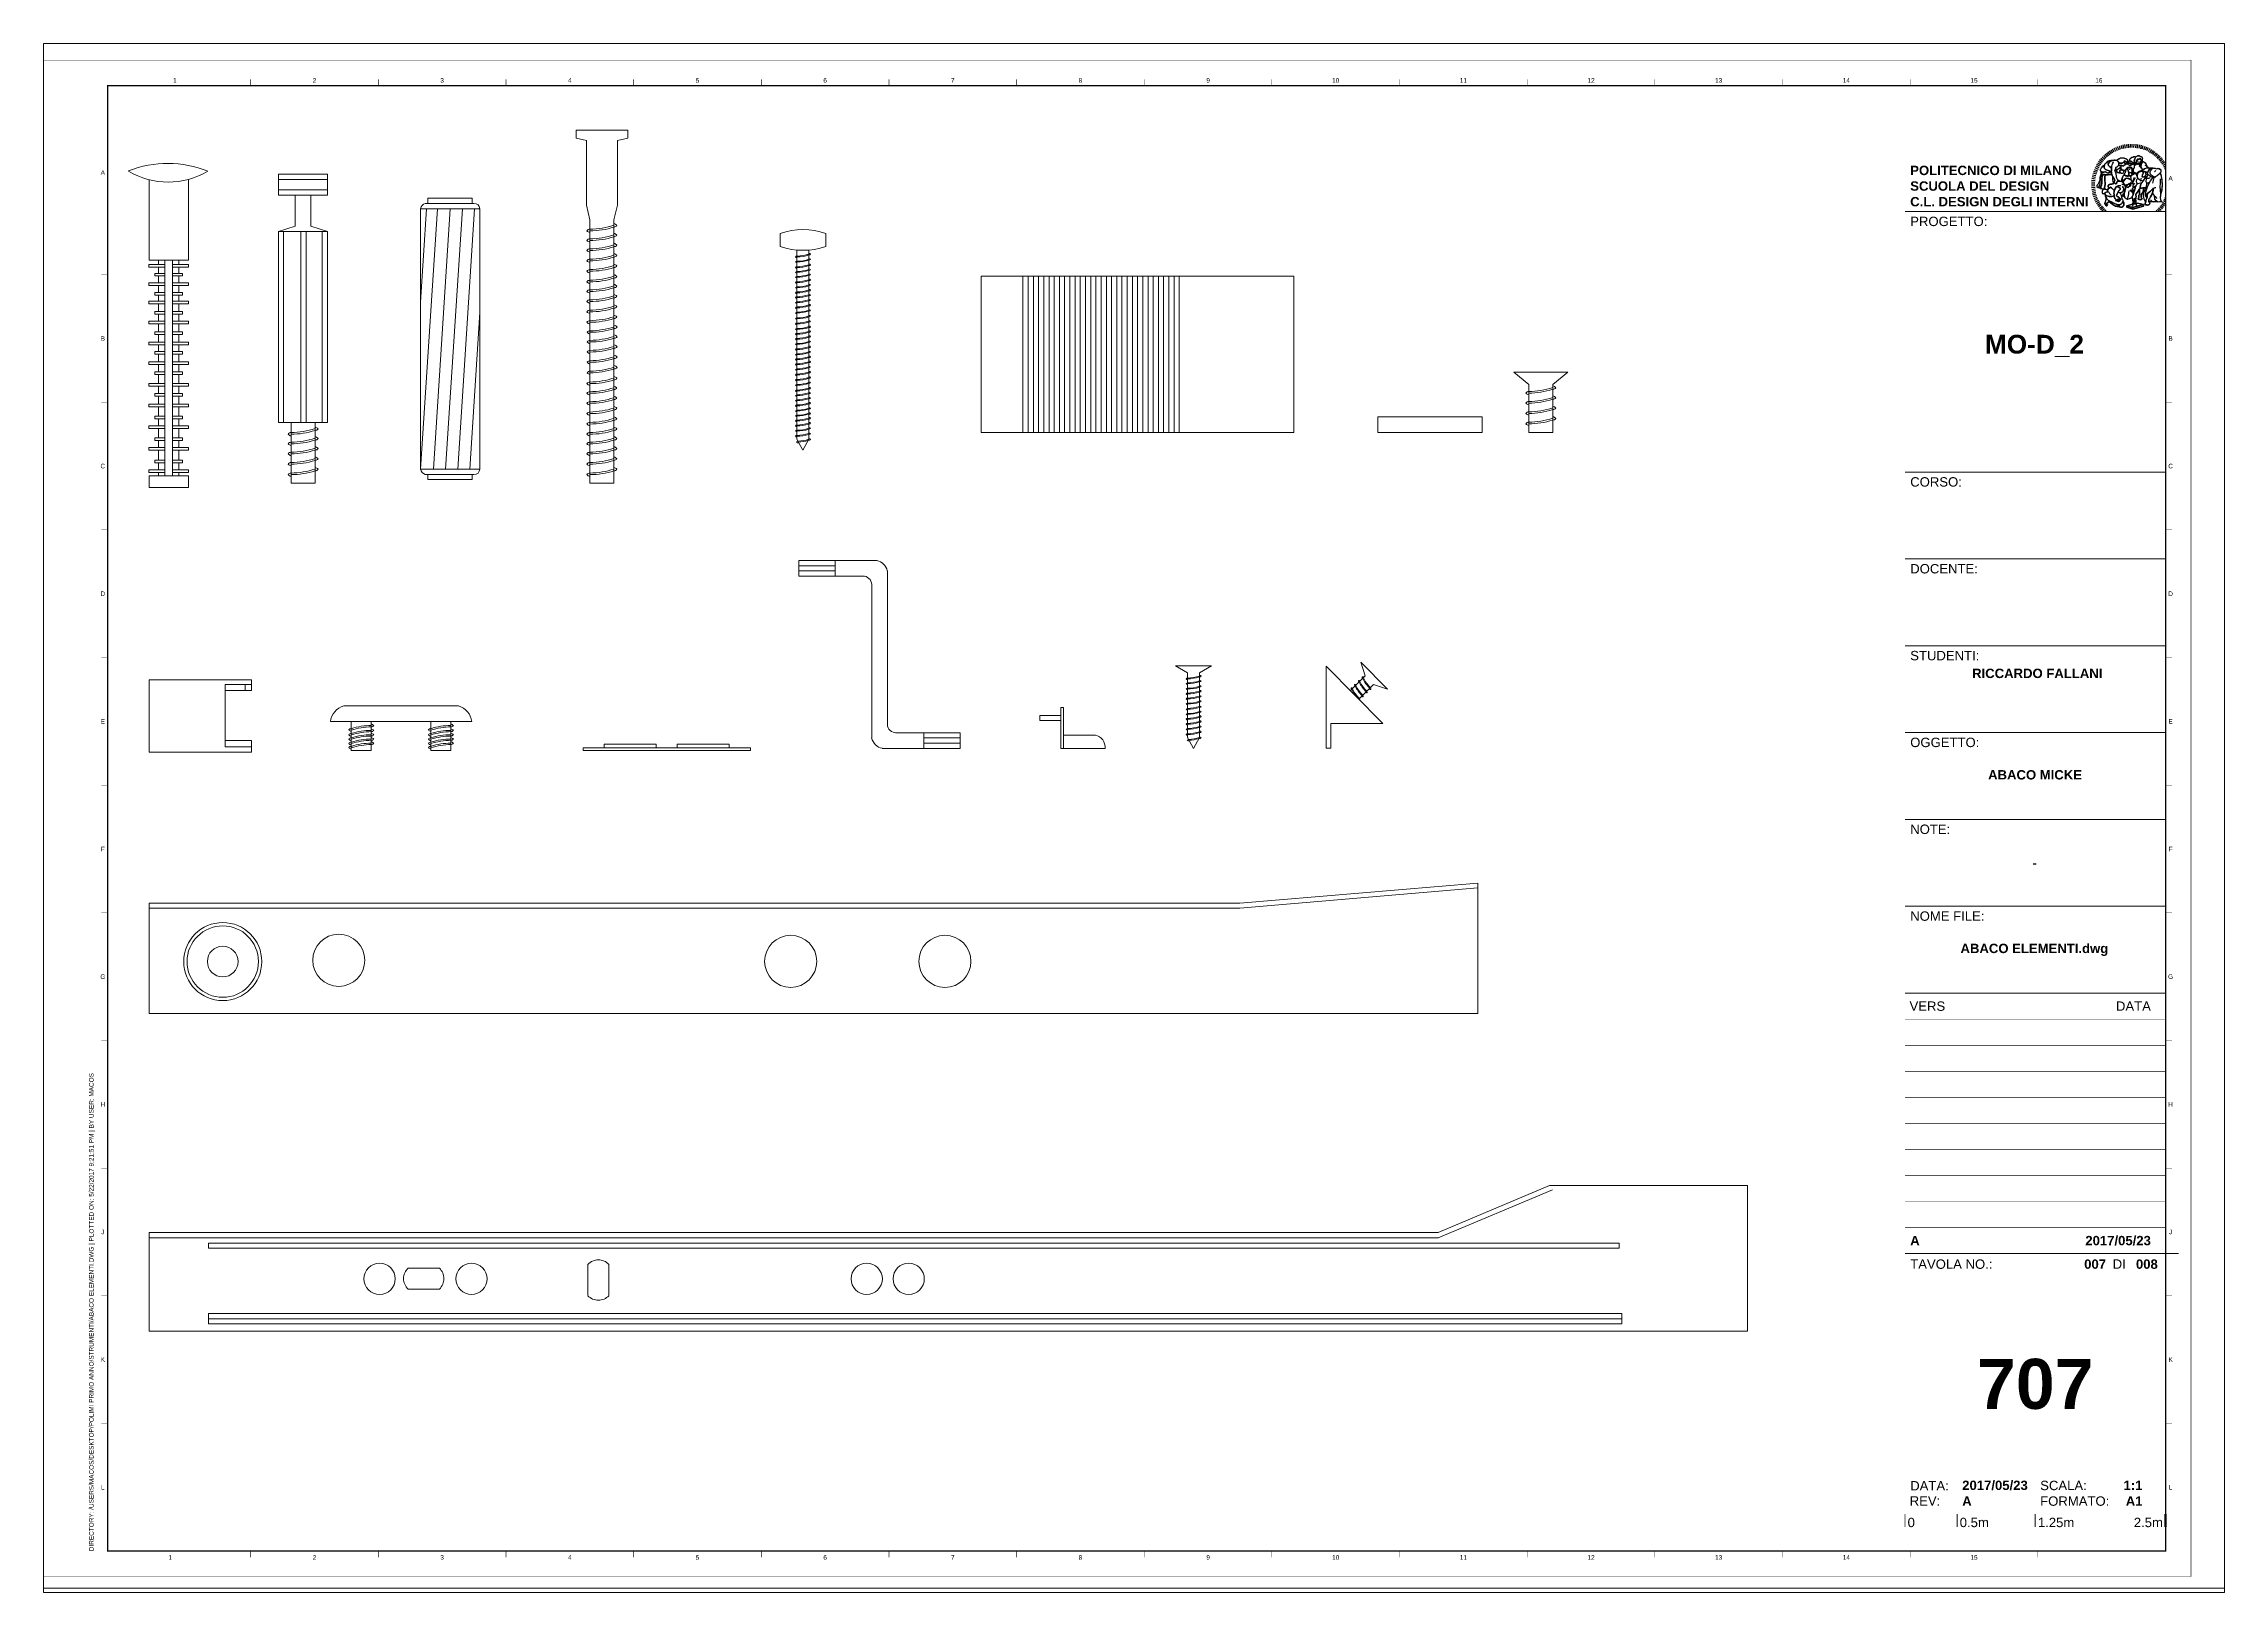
# Paper-space layout 'Layout1' of a CAD drawing. Header units: inches, sheet in millimetres. Extents: x -6 to 413, y -6 to 291.
# The model-space entities are those that its viewports show. They can reach past a viewport. Long polylines and large blocks are cut down to what shows.
import ezdxf
from ezdxf.enums import TextEntityAlignment as Align

# ---------------------------------------------------------------- set-up
doc = ezdxf.new("R2010")
doc.units = ezdxf.units.IN
doc.header["$MEASUREMENT"] = 0
doc.set_wipeout_variables(frame=1)
doc.layers.add('dettagli', color=4, linetype='Continuous', lineweight=13)
for name, color, linetype in [('G-ANNO-LOGO', 3, 'Continuous'), ('G-ANNO-TEXT', 3, 'Continuous'), ('G-ANNO-TTLB', 3, 'Continuous')]:
    doc.layers.add(name, color=color, linetype=linetype)
doc.layers.add('G-ANNO-NPLT', color=210, linetype='Continuous', plot=False)
doc.styles.add('ARIAL', font='Arial.ttf')
doc.styles.add('ARIAL-BOLD', font='Arial Bold.ttf')
doc.styles.add('E-ARIAL', font='Arial.ttf')

# ---------------------------------------------------------------- blocks, each defined once
blk = doc.blocks.new('logoPolimi')
for p, q in [((-1.94, 1.36), (-1.77, 1.24)), ((-1.88, 1.45), (-1.71, 1.32)), ((-1.81, 1.53), (-1.65, 1.4)), ((-1.74, 1.61), (-1.58, 1.47)), ((-1.66, 1.69), (-1.51, 1.54)), ((-1.58, 1.77), (-1.44, 1.61)), ((-1.49, 1.84), (-1.36, 1.68)), ((-1.41, 1.91), (-1.28, 1.74)), ((-1.32, 1.97), (-1.2, 1.8)), ((-1.22, 2.03), (-1.11, 1.85)), ((-1.13, 2.09), (-1.03, 1.9)), ((-1.03, 2.14), (-0.94, 1.95)), ((-0.96, 1.41), (-0.96, 1.41)), ((-0.96, 1.41), (-0.96, 1.41)), ((-0.93, 2.18), (-0.84, 1.99)), ((-0.85, 1.39), (-0.85, 1.39)), ((-0.85, 1.39), (-0.85, 1.39)), ((-0.83, 2.22), (-0.75, 2.03)), ((-0.75, 1.3), (-0.76, 1.29)), ((-0.76, 1.29), (-0.75, 1.3)), ((-0.72, 2.26), (-0.66, 2.06)), ((-0.61, 2.29), (-0.56, 2.09)), ((-0.51, 2.32), (-0.46, 2.11)), ((-0.4, 2.34), (-0.36, 2.13)), ((-0.4, 1.37), (-0.38, 1.38)), ((-0.39, 1.37), (-0.4, 1.37)), ((-0.35, 1.33), (-0.4, 1.37)), ((-0.29, 2.35), (-0.26, 2.14)), ((-0.28, 1.3), (-0.29, 1.3)), ((-0.28, 1.3), (-0.28, 1.3)), ((-0.18, 2.36), (-0.16, 2.15)), ((-0.08, 1.37), (-0.08, 1.38)), ((-0.07, 2.37), (-0.06, 2.16)), ((0.04, 2.37), (0.04, 2.16)), ((0.13, 1.32), (0.17, 1.19)), ((0.15, 2.36), (0.14, 2.16)), ((0.26, 2.36), (0.24, 2.15)), ((0.27, 1.61), (0.27, 1.61)), ((0.27, 1.61), (0.27, 1.61)), ((0.27, 1.61), (0.27, 1.61)), ((0.37, 2.34), (0.34, 2.13)), ((0.38, 1.36), (0.37, 1.35)), ((0.48, 2.32), (0.44, 2.12)), ((0.51, 1.31), (0.5, 1.29)), ((0.52, 1.24), (0.6, 1.37)), ((0.52, 1.23), (0.6, 1.36)), ((0.6, 1.36), (0.52, 1.23)), ((0.59, 2.3), (0.54, 2.09)), ((0.69, 2.27), (0.63, 2.07)), ((0.64, 1.37), (0.65, 1.37)), ((0.8, 2.23), (0.73, 2.03)), ((0.9, 2.19), (0.82, 2)), ((1, 2.15), (0.91, 1.96)), ((1.1, 2.1), (1, 1.91)), ((1.2, 2.04), (1.09, 1.86)), ((1.29, 1.99), (1.18, 1.81)), ((1.38, 1.92), (1.26, 1.75)), ((1.47, 1.86), (1.34, 1.69)), ((1.56, 1.79), (1.42, 1.63)), ((1.64, 1.71), (1.49, 1.56)), ((1.72, 1.63), (1.56, 1.49)), ((1.79, 1.55), (1.63, 1.41)), ((1.86, 1.47), (1.7, 1.34)), ((1.93, 1.38), (1.76, 1.26)), ((-2.37, 0.12), (-2.16, 0.11)), ((-2.37, 0.01), (-2.16, 0.01)), ((-2.36, 0.23), (-2.15, 0.21)), ((-2.35, 0.34), (-2.14, 0.31)), ((-2.33, 0.45), (-2.12, 0.41)), ((-2.3, 0.55), (-2.1, 0.51)), ((-2.28, 0.66), (-2.07, 0.6)), ((-2.24, 0.77), (-2.04, 0.7)), ((-2.2, 0.87), (-2.01, 0.79)), ((-2.16, 0.97), (-1.97, 0.89)), ((-2.11, 1.07), (-1.93, 0.98)), ((-2.06, 1.17), (-1.88, 1.07)), ((-2.01, 1.26), (-1.83, 1.15)), ((-1.84, 0.03), (-1.82, 0.35)), ((-1.73, 0.59), (-1.73, 0.59)), ((-1.73, 0.59), (-1.73, 0.59)), ((-1.65, 0.57), (-1.65, 0.57)), ((-1.59, 1.12), (-1.59, 1.12)), ((-1.51, 0.55), (-1.51, 0.55)), ((-1.51, 0.55), (-1.51, 0.55)), ((-1.31, 0.79), (-1.21, 0.75)), ((-1.21, 0.75), (-1.31, 0.79)), ((-1.21, 0.75), (-1.31, 0.79)), ((-1.21, 0.75), (-1.21, 0.75)), ((-1.21, 0.75), (-1.21, 0.75)), ((-1.19, 0.76), (-1.19, 0.76)), ((-1.19, 0.76), (-1.19, 0.76)), ((-1.17, 0.99), (-1.18, 0.99)), ((-1.18, 0.99), (-1.17, 0.99)), ((-1.16, 0.57), (-1.16, 0.57)), ((-1.16, 0.57), (-1.16, 0.57)), ((-1.1, 0.01), (-0.99, 0.06)), ((-0.99, 0.06), (-1.1, 0.01)), ((-0.99, 0.06), (-1.1, 0.01)), ((-0.99, 0.06), (-0.99, 0.06)), ((-0.99, 0.06), (-0.99, 0.06)), ((-0.97, 0.79), (-0.98, 0.79)), ((-0.89, 0.84), (-0.97, 0.79)), ((-0.97, 0.79), (-0.89, 0.84)), ((-0.89, 0.84), (-0.82, 0.87)), ((-0.82, 0.87), (-0.89, 0.84)), ((-0.89, 0.84), (-0.82, 0.87)), ((-0.88, 0.83), (-0.89, 0.84)), ((-0.84, 0.14), (-0.84, 0.14)), ((-0.77, 1.08), (-0.78, 1.08)), ((-0.78, 1.08), (-0.77, 1.08)), ((-0.61, 1.12), (-0.77, 1.08)), ((-0.77, 1.08), (-0.61, 1.12)), ((-0.77, 1.08), (-0.61, 1.12)), ((-0.65, 0.99), (-0.7, 0.96)), ((-0.69, 0.18), (-0.68, 0.18)), ((-0.66, 0.93), (-0.66, 0.93)), ((-0.66, 0.93), (-0.64, 0.93)), ((-0.66, 0.93), (-0.66, 0.93)), ((-0.66, 0.93), (-0.66, 0.93)), ((-0.63, 1.01), (-0.63, 1.01)), ((-0.63, 1.01), (-0.62, 1.01)), ((-0.63, 0.66), (-0.63, 0.66)), ((-0.6, 1.12), (-0.61, 1.12)), ((-0.61, 1.12), (-0.6, 1.12)), ((-0.61, 1.12), (-0.6, 1.12)), ((-0.61, 0.86), (-0.57, 0.85)), ((-0.57, 0.85), (-0.61, 0.86)), ((-0.61, 0.86), (-0.57, 0.85)), ((-0.53, 1.08), (-0.6, 1.12)), ((-0.6, 1.12), (-0.6, 1.11)), ((-0.6, 1.12), (-0.53, 1.08)), ((-0.57, 0.8), (-0.59, 0.8)), ((-0.57, 0.85), (-0.53, 0.84)), ((-0.57, 0.85), (-0.57, 0.85)), ((-0.57, 0.85), (-0.57, 0.85)), ((-0.57, 0.85), (-0.53, 0.84)), ((-0.56, 0.29), (-0.49, 0.48)), ((-0.56, 0.14), (-0.56, 0.29)), ((-0.5, 0.11), (-0.56, 0.14)), ((-0.53, 0.84), (-0.51, 0.84)), ((-0.53, 0.84), (-0.51, 0.84)), ((-0.53, 0.84), (-0.53, 0.84)), ((-0.51, 0.11), (-0.51, 0.11)), ((-0.51, 0.11), (-0.51, 0.11)), ((-0.34, 0.33), (-0.5, 0.11)), ((-0.49, 0.48), (-0.41, 0.55)), ((-0.42, 0.8), (-0.47, 0.79)), ((-0.42, 0.8), (-0.47, 0.79)), ((-0.47, 0.79), (-0.45, 0.76)), ((-0.47, 0.79), (-0.45, 0.76)), ((-0.45, 1.14), (-0.42, 1.11)), ((-0.42, 1.26), (-0.36, 1.22)), ((-0.41, 0.55), (-0.34, 0.49)), ((-0.39, 1.24), (-0.4, 1.23)), ((-0.38, 1.14), (-0.38, 1.14)), ((-0.34, 0.49), (-0.09, 0.48)), ((-0.16, 0.32), (-0.34, 0.33)), ((-0.14, 0.32), (-0.31, 0.34)), ((-0.16, 1.24), (-0.16, 1.25)), ((-0.16, 1.25), (-0.16, 1.25)), ((-0.16, 0.49), (-0.14, 0.64)), ((-0.06, 0.27), (-0.16, 0.32)), ((-0.1, 0.88), (-0.09, 0.87)), ((-0.08, 1.23), (-0.05, 1.21)), ((-0.05, 1.21), (-0.08, 1.23)), ((-0.08, 1.23), (-0.05, 1.21)), ((-0.03, 0.26), (-0.06, 0.27)), ((-0.05, 1.21), (-0.04, 1.21)), ((-0.04, 1.21), (-0.05, 1.21)), ((-0.04, 1.21), (-0.04, 1.21)), ((-0.04, 1.21), (-0.04, 1.21)), ((-0.04, 0.48), (-0.03, 0.26)), ((0.03, 1.15), (0.03, 1.15)), ((0.03, 0.66), (0.03, 0.67)), ((0.07, 0.58), (0.07, 0.57)), ((0.1, 1.18), (0.1, 1.18)), ((0.1, 0.84), (0.1, 0.84)), ((0.14, 0.71), (0.34, 0.65)), ((0.31, 0.56), (0.17, 0.63)), ((0.29, 1.29), (0.29, 1.29)), ((0.29, 1.29), (0.29, 1.29)), ((0.29, 1.29), (0.29, 1.29)), ((0.29, 1.29), (0.29, 1.29)), ((0.33, 0.49), (0.34, 0.49)), ((0.33, 0.03), (0.35, 0.03)), ((0.33, 0.03), (0.35, 0.03)), ((0.34, 0.65), (0.34, 0.64)), ((0.35, 0.03), (0.57, 0.06)), ((0.35, 0.03), (0.57, 0.06)), ((0.35, 0.03), (0.35, 0.03)), ((0.35, 0.03), (0.35, 0.03)), ((0.38, 0.34), (0.37, 0.34)), ((0.38, 0.34), (0.38, 0.34)), ((0.43, 0.67), (0.39, 0.64)), ((0.49, 1.05), (0.51, 1.13)), ((0.51, 1.13), (0.49, 1.05)), ((0.49, 1.05), (0.51, 1.13)), ((0.51, 1.13), (0.52, 1.23)), ((0.52, 1.23), (0.51, 1.23)), ((0.51, 1.23), (0.52, 1.23)), ((0.52, 1.23), (0.51, 1.13)), ((0.51, 1.13), (0.52, 1.23)), ((0.52, 1.23), (0.52, 1.23)), ((0.52, 1.23), (0.52, 1.24)), ((0.52, 1.23), (0.52, 1.23)), ((0.55, 1.07), (0.53, 1.06)), ((0.53, 1.04), (0.53, 1.06)), ((0.53, 1.05), (0.53, 1.04)), ((0.54, 0.3), (0.63, 0.32)), ((0.54, -0.08), (0.61, 0.06)), ((0.61, 0.06), (0.54, -0.08)), ((0.54, -0.08), (0.61, 0.06)), ((0.56, 0.19), (0.59, 0.21)), ((0.57, 1.07), (0.57, 1.07)), ((0.57, 1.07), (0.57, 1.07)), ((0.57, 1.07), (0.57, 1.07)), ((0.57, 1.07), (0.57, 1.07)), ((0.57, 1.07), (0.57, 1.07)), ((0.57, 1.07), (0.57, 1.07)), ((0.57, 1.07), (0.57, 1.07)), ((0.58, 0.3), (0.59, 0.29)), ((0.59, 0.78), (0.59, 0.79)), ((0.59, 0.79), (0.59, 0.79)), ((0.59, 0.79), (0.59, 0.79)), ((0.59, 0.79), (0.59, 0.78)), ((0.61, 0.06), (0.6, 0.07)), ((0.6, 0.07), (0.61, 0.06)), ((0.61, 0.06), (0.61, 0.07)), ((0.62, 0.21), (0.65, 0.22)), ((0.69, 0.86), (0.68, 0.86)), ((0.68, 0.86), (0.69, 0.86)), ((0.68, 0.76), (0.68, 0.76)), ((0.76, 0.26), (0.76, 0.26)), ((0.82, 0.35), (0.84, 0.36)), ((0.82, 0.35), (0.82, 0.35)), ((0.84, 0.36), (0.84, 0.37)), ((0.85, 0.34), (1.05, 0.35)), ((0.93, 1.05), (0.93, 1.05)), ((0.93, 1.05), (0.93, 1.05)), ((0.93, 1.05), (0.93, 1.04)), ((0.93, 1.05), (0.93, 1.05)), ((0.97, 0.66), (0.96, 0.66)), ((1.01, 0.97), (0.98, 0.96)), ((1.17, 0.96), (1.17, 0.95)), ((1.17, 0.95), (1.17, 0.95)), ((1.34, 0.37), (1.26, 0.04)), ((1.27, 0.37), (1.27, 0.38)), ((1.28, 0.95), (1.28, 0.95)), ((1.37, 0.73), (1.46, 0.81)), ((1.41, 0.4), (1.41, 0.41)), ((1.49, 0.9), (1.57, 0.92)), ((1.67, 0.6), (1.57, 0.53)), ((1.99, 1.29), (1.81, 1.17)), ((2.05, 1.19), (1.87, 1.09)), ((2.1, 1.1), (1.92, 1)), ((2.15, 1), (1.96, 0.91)), ((2.19, 0.9), (2, 0.82)), ((2.23, 0.79), (2.04, 0.72)), ((2.27, 0.69), (2.07, 0.63)), ((2.3, 0.58), (2.09, 0.53)), ((2.32, 0.47), (2.12, 0.43)), ((2.34, 0.37), (2.13, 0.33)), ((2.36, 0.26), (2.15, 0.23)), ((2.37, 0.15), (2.16, 0.13)), ((2.37, 0.04), (2.16, 0.03)), ((-2.37, -0.1), (-2.16, -0.09)), ((-2.36, -0.21), (-2.15, -0.19)), ((-2.35, -0.32), (-2.14, -0.29)), ((-2.33, -0.43), (-2.12, -0.39)), ((-2.31, -0.54), (-2.1, -0.49)), ((-2.28, -0.65), (-2.08, -0.59)), ((-2.25, -0.75), (-2.05, -0.69)), ((-2.21, -0.86), (-2.02, -0.78)), ((-2.17, -0.96), (-1.98, -0.87)), ((-2.12, -1.06), (-1.93, -0.96)), ((-2.07, -1.16), (-1.89, -1.05)), ((-2.04, -0.15), (-1.97, -0.2)), ((-2.01, -1.25), (-1.84, -1.14)), ((-1.95, -1.34), (-1.78, -1.22)), ((-1.58, -0.12), (-1.6, -0.18)), ((-1.6, -0.18), (-1.58, -0.28)), ((-1.57, -0.54), (-1.59, -0.54)), ((-1.59, -0.54), (-1.59, -0.54)), ((-1.56, -0.32), (-1.56, -0.31)), ((-1.56, -0.31), (-1.56, -0.31)), ((-1.53, -0.65), (-1.53, -0.65)), ((-1.53, -0.65), (-1.53, -0.65)), ((-1.48, -0.86), (-1.48, -0.85)), ((-1.42, -0.37), (-1.42, -0.37)), ((-1.38, -0.46), (-1.38, -0.46)), ((-1.31, -0.24), (-1.31, -0.23)), ((-1.31, -0.23), (-1.31, -0.24)), ((-1.23, -0.19), (-1.23, -0.19)), ((-1.23, -0.19), (-1.23, -0.19)), ((-1.23, -0.19), (-1.23, -0.19)), ((-1.23, -0.19), (-1.23, -0.19)), ((-1.01, -0.39), (-1.02, -0.39)), ((-1.02, -0.39), (-1.01, -0.39)), ((-1.02, -0.7), (-1.02, -0.7)), ((-1.02, -0.7), (-1.02, -0.7)), ((-1.02, -0.7), (-1.02, -0.7)), ((-0.79, -0.51), (-0.83, -0.58)), ((-0.83, -0.58), (-0.79, -0.51)), ((-0.83, -0.58), (-0.79, -0.51)), ((-0.78, -1.05), (-0.83, -0.94)), ((-0.83, -0.94), (-0.78, -1.05)), ((-0.83, -0.94), (-0.83, -0.94)), ((-0.83, -0.94), (-0.78, -1.05)), ((-0.82, -1.23), (-0.82, -1.23)), ((-0.82, -1.23), (-0.77, -1.23)), ((-0.77, -1.23), (-0.82, -1.23)), ((-0.82, -1.23), (-0.82, -1.23)), ((-0.77, -1.23), (-0.82, -1.23)), ((-0.75, -0.96), (-0.8, -0.89)), ((-0.8, -0.89), (-0.79, -0.92)), ((-0.79, -0.92), (-0.8, -0.89)), ((-0.8, -0.89), (-0.75, -0.96)), ((-0.79, -0.92), (-0.8, -0.89)), ((-0.8, -0.89), (-0.8, -0.89)), ((-0.8, -0.89), (-0.75, -0.96)), ((-0.79, -0.92), (-0.78, -0.95)), ((-0.78, -0.95), (-0.79, -0.92)), ((-0.78, -0.95), (-0.79, -0.92)), ((-0.77, -0.49), (-0.78, -0.48)), ((-0.78, -0.48), (-0.77, -0.49)), ((-0.78, -0.95), (-0.76, -1)), ((-0.76, -1), (-0.78, -0.95)), ((-0.76, -1), (-0.78, -0.95)), ((-0.71, -0.89), (-0.75, -0.87)), ((-0.75, -0.87), (-0.71, -0.89)), ((-0.75, -0.87), (-0.71, -0.89)), ((-0.72, -1.01), (-0.75, -0.96)), ((-0.75, -0.96), (-0.72, -1.01)), ((-0.75, -0.96), (-0.72, -1.01)), ((-0.64, -0.93), (-0.71, -0.89)), ((-0.71, -0.89), (-0.64, -0.93)), ((-0.71, -0.89), (-0.64, -0.93)), ((-0.66, -0.53), (-0.66, -0.53)), ((-0.66, -0.53), (-0.66, -0.53)), ((-0.66, -0.53), (-0.66, -0.53)), ((-0.39, -0.81), (-0.51, -0.69)), ((-0.51, -1.04), (-0.5, -1.04)), ((-0.48, -0.42), (-0.48, -0.42)), ((-0.48, -0.42), (-0.48, -0.42)), ((-0.48, -0.42), (-0.48, -0.42)), ((-0.41, -0.51), (-0.41, -0.51)), ((-0.38, -0.05), (-0.39, -0.12)), ((-0.39, -0.12), (-0.37, -0.1)), ((-0.35, -0.14), (-0.37, -0.08)), ((-0.37, -0.09), (-0.37, -0.09)), ((-0.33, -0.12), (-0.35, -0.14)), ((-0.32, -0.14), (-0.35, -0.14)), ((-0.35, -0.18), (-0.34, -0.22)), ((-0.34, -0.08), (-0.29, -0.16)), ((-0.34, -0.22), (-0.34, -0.22)), ((-0.27, -0.17), (-0.32, -0.14)), ((-0.25, -0.91), (-0.26, -0.9)), ((-0.26, -1.29), (0.1, -1.2)), ((0.1, -1.2), (-0.26, -1.29)), ((0.08, -1.4), (-0.26, -1.29)), ((-0.26, -1.29), (0.08, -1.4)), ((-0.26, -1.38), (-0.26, -1.29)), ((-0.26, -1.29), (-0.26, -1.29)), ((-0.26, -1.29), (-0.26, -1.38)), ((-0.26, -1.29), (0.08, -1.4)), ((-0.26, -1.29), (-0.26, -1.29)), ((-0.14, -0.15), (-0.16, -0.13)), ((-0.11, -0.04), (-0.12, -0.05)), ((-0.04, -0.41), (-0.01, -0.44)), ((-0.01, -0.44), (-0.04, -0.41)), ((-0.04, -0.41), (-0.01, -0.44)), ((0.07, -0.84), (0.07, -0.84)), ((0.07, -0.84), (0.07, -0.84)), ((0.1, -1.2), (0.08, -1.32)), ((0.08, -1.32), (0.13, -1.2)), ((0.08, -1.4), (0.72, -1.22)), ((0.72, -1.22), (0.08, -1.4)), ((0.08, -1.4), (0.72, -1.22)), ((0.1, -1.01), (0.09, -0.86)), ((0.1, -1.01), (0.09, -0.86)), ((0.1, -1.2), (0.12, -1.04)), ((0.12, -1.04), (0.1, -1.2)), ((0.13, -1.2), (0.1, -1.2)), ((0.1, -1.2), (0.13, -1.2)), ((0.13, -1.2), (0.1, -1.2)), ((0.1, -1.2), (0.1, -1.2)), ((0.11, -0.44), (0.11, -0.44)), ((0.11, -0.44), (0.11, -0.44)), ((0.12, -0.21), (0.12, -0.21)), ((0.12, -0.21), (0.12, -0.21)), ((0.12, -0.21), (0.12, -0.21)), ((0.12, -0.21), (0.12, -0.21)), ((0.12, -0.21), (0.12, -0.21)), ((0.12, -0.21), (0.12, -0.21)), ((0.12, -0.21), (0.12, -0.21)), ((0.12, -0.21), (0.12, -0.21)), ((0.12, -0.21), (0.12, -0.21)), ((0.12, -0.21), (0.12, -0.21)), ((0.12, -0.21), (0.12, -0.21)), ((0.12, -0.21), (0.12, -0.21)), ((0.12, -0.21), (0.12, -0.21)), ((0.12, -0.56), (0.14, -0.53)), ((0.14, -0.53), (0.12, -0.56)), ((0.12, -0.56), (0.14, -0.53)), ((0.12, -1.04), (0.12, -1.04)), ((0.12, -1.04), (0.12, -1.04)), ((0.12, -1.04), (0.12, -1.04)), ((0.21, -0.99), (0.13, -1.2)), ((0.13, -1.2), (0.21, -0.99)), ((0.36, -1.14), (0.13, -1.2)), ((0.13, -1.2), (0.26, -1.17)), ((0.14, -0.53), (0.16, -0.49)), ((0.16, -0.49), (0.14, -0.53)), ((0.14, -0.53), (0.16, -0.49)), ((0.16, -0.49), (0.16, -0.49)), ((0.16, -0.49), (0.16, -0.49)), ((0.28, -1.19), (0.21, -0.99)), ((0.21, -0.99), (0.31, -1.27)), ((0.24, -0.17), (0.24, -0.16)), ((0.24, -0.16), (0.24, -0.17)), ((0.25, -0.84), (0.25, -0.88)), ((0.25, -0.88), (0.25, -0.84)), ((0.25, -0.88), (0.25, -0.84)), ((0.25, -0.88), (0.29, -1.17)), ((0.26, -0.88), (0.25, -0.88)), ((0.31, -1.27), (0.25, -0.88)), ((0.26, -1.17), (0.28, -1.16)), ((0.28, -1.16), (0.36, -1.14)), ((0.29, -1.17), (0.28, -1.19)), ((0.36, -1.14), (0.72, -1.22)), ((0.72, -1.22), (0.36, -1.14)), ((0.49, -0.31), (0.49, -0.31)), ((0.49, -0.31), (0.49, -0.31)), ((0.5, -0.27), (0.5, -0.27)), ((0.51, -0.27), (0.51, -0.27)), ((0.72, -0.81), (0.75, -0.89)), ((0.72, -1.22), (0.72, -1.31)), ((0.72, -1.31), (0.72, -1.22)), ((0.74, -0.23), (0.74, -0.23)), ((0.74, -0.23), (0.75, -0.24)), ((0.75, -0.23), (0.75, -0.23)), ((0.86, -0.25), (0.82, -0.34)), ((0.87, -0.22), (0.86, -0.23)), ((0.87, -0.22), (0.86, -0.25)), ((0.96, -0.58), (0.96, -0.57)), ((1.05, -1.05), (1.04, -1.05)), ((1.31, -0.27), (1.3, -0.26)), ((1.3, -0.26), (1.3, -0.26)), ((1.3, -0.26), (1.3, -0.26)), ((1.3, -0.26), (1.31, -0.27)), ((1.3, -0.26), (1.3, -0.26)), ((1.92, -1.39), (1.75, -1.27)), ((1.98, -1.3), (1.81, -1.19)), ((2.04, -1.21), (1.86, -1.1)), ((2.09, -1.11), (1.91, -1.01)), ((2.14, -1.01), (1.95, -0.92)), ((2.19, -0.91), (1.99, -0.83)), ((2.23, -0.81), (2.03, -0.74)), ((2.26, -0.7), (2.06, -0.64)), ((2.29, -0.6), (2.09, -0.55)), ((2.32, -0.49), (2.11, -0.45)), ((2.34, -0.38), (2.13, -0.35)), ((2.35, -0.27), (2.15, -0.25)), ((2.37, -0.08), (2.16, -0.07)), ((2.36, -0.16), (2.16, -0.15)), ((-1.89, -1.43), (-1.72, -1.31)), ((-1.82, -1.52), (-1.66, -1.38)), ((-1.75, -1.6), (-1.59, -1.46)), ((-1.67, -1.68), (-1.52, -1.53)), ((-1.59, -1.76), (-1.45, -1.6)), ((-1.51, -1.83), (-1.37, -1.67)), ((-1.42, -1.9), (-1.29, -1.73)), ((-1.33, -1.96), (-1.21, -1.79)), ((-1.24, -2.02), (-1.13, -1.84)), ((-1.14, -2.08), (-1.04, -1.89)), ((-1.04, -2.13), (-0.95, -1.94)), ((-0.94, -2.18), (-0.86, -1.98)), ((-0.84, -2.22), (-0.77, -2.02)), ((-0.74, -2.25), (-0.67, -2.05)), ((-0.63, -2.29), (-0.57, -2.08)), ((-0.52, -2.31), (-0.48, -2.11)), ((-0.42, -2.33), (-0.38, -2.13)), ((-0.31, -2.35), (-0.28, -2.14)), ((0.08, -1.49), (-0.26, -1.38)), ((-0.26, -1.38), (0.09, -1.49)), ((-0.2, -2.36), (-0.18, -2.15)), ((-0.09, -2.37), (-0.08, -2.16)), ((0.03, -2.37), (0.02, -2.16)), ((0.72, -1.31), (0.08, -1.49)), ((0.08, -1.44), (0.08, -1.4)), ((0.08, -1.4), (0.08, -1.44)), ((0.08, -1.4), (0.08, -1.49)), ((0.08, -1.49), (0.08, -1.44)), ((0.08, -1.44), (0.08, -1.44)), ((0.08, -1.44), (0.08, -1.45)), ((0.08, -1.45), (0.08, -1.46)), ((0.08, -1.46), (0.08, -1.49)), ((0.09, -1.49), (0.72, -1.31)), ((0.14, -2.37), (0.12, -2.16)), ((0.25, -2.36), (0.22, -2.15)), ((0.35, -2.34), (0.32, -2.14)), ((0.46, -2.32), (0.42, -2.12)), ((0.57, -2.3), (0.52, -2.1)), ((0.68, -2.27), (0.62, -2.07)), ((0.78, -2.24), (0.71, -2.04)), ((0.89, -2.2), (0.81, -2)), ((0.99, -2.15), (0.9, -1.96)), ((1.09, -2.11), (0.99, -1.92)), ((1.19, -2.05), (1.08, -1.87)), ((1.28, -2), (1.17, -1.82)), ((1.37, -1.93), (1.25, -1.76)), ((1.46, -1.87), (1.33, -1.7)), ((1.54, -1.8), (1.41, -1.64)), ((1.63, -1.72), (1.48, -1.57)), ((1.71, -1.65), (1.55, -1.5)), ((1.78, -1.57), (1.62, -1.43)), ((1.85, -1.48), (1.69, -1.35))]:
    blk.add_line(p, q)
for points in [[(-1.49, 1.25), (-1.46, 1.26), (-1.42, 1.33), (-1.39, 1.36)], [(-1.49, 1.25), (-1.46, 1.27), (-1.43, 1.34), (-1.39, 1.36)], [(-1.35, 1.1), (-1.4, 1.17), (-1.36, 1.23), (-1.29, 1.31)], [(-1.29, 1.31), (-1.36, 1.23), (-1.4, 1.17), (-1.35, 1.1)], [(-1.35, 1.1), (-1.4, 1.17), (-1.36, 1.23), (-1.29, 1.31)], [(-1.39, 1.36), (-1.35, 1.38), (-1.26, 1.4), (-1.19, 1.41)], [(-1.39, 1.36), (-1.35, 1.38), (-1.26, 1.4), (-1.19, 1.41)], [(-1.29, 1.31), (-1.22, 1.39), (-1.01, 1.41), (-0.96, 1.41)], [(-0.96, 1.41), (-1.01, 1.41), (-1.22, 1.39), (-1.29, 1.31)], [(-1.29, 1.31), (-1.22, 1.39), (-1.01, 1.41), (-0.96, 1.41)], [(-1.19, 1.41), (-1.11, 1.43), (-0.97, 1.41), (-0.97, 1.41)], [(-1.19, 1.41), (-1.12, 1.43), (-0.98, 1.41), (-0.98, 1.41)], [(-1.14, 1.13), (-1.12, 1.18), (-1.05, 1.31), (-1.05, 1.31)], [(-0.98, 1.41), (-0.98, 1.41), (-0.97, 1.41), (-0.96, 1.41)], [(-0.97, 1.41), (-0.97, 1.41), (-0.97, 1.41), (-0.96, 1.41)], [(-0.96, 1.41), (-0.94, 1.41), (-0.9, 1.41), (-0.85, 1.39)], [(-0.96, 1.41), (-0.94, 1.41), (-0.9, 1.41), (-0.85, 1.39)], [(-0.85, 1.39), (-0.86, 1.42), (-0.8, 1.45), (-0.8, 1.46)], [(-0.85, 1.39), (-0.86, 1.42), (-0.83, 1.44), (-0.82, 1.45)], [(-0.81, 1.36), (-0.83, 1.37), (-0.84, 1.38), (-0.85, 1.39)], [(-0.85, 1.39), (-0.84, 1.38), (-0.83, 1.37), (-0.81, 1.36)], [(-0.85, 1.39), (-0.84, 1.38), (-0.83, 1.37), (-0.81, 1.36)], [(-0.82, 1.45), (-0.82, 1.45), (-0.8, 1.45), (-0.8, 1.45)], [(-0.76, 1.29), (-0.77, 1.32), (-0.79, 1.34), (-0.81, 1.36)], [(-0.81, 1.36), (-0.79, 1.34), (-0.77, 1.32), (-0.76, 1.29)], [(-0.81, 1.36), (-0.79, 1.34), (-0.77, 1.32), (-0.76, 1.3)], [(-0.8, 1.46), (-0.8, 1.49), (-0.69, 1.51), (-0.69, 1.51)], [(-0.8, 1.46), (-0.8, 1.49), (-0.75, 1.49), (-0.75, 1.49)], [(-0.8, 1.45), (-0.8, 1.45), (-0.8, 1.46), (-0.8, 1.46)], [(-0.75, 1.49), (-0.75, 1.52), (-0.69, 1.51), (-0.69, 1.51)], [(-0.7, 1.26), (-0.7, 1.28), (-0.73, 1.28), (-0.75, 1.3)], [(-0.75, 1.3), (-0.73, 1.28), (-0.7, 1.28), (-0.7, 1.26)], [(-0.69, 1.51), (-0.69, 1.59), (-0.51, 1.55), (-0.51, 1.55)], [(-0.69, 1.51), (-0.66, 1.55), (-0.66, 1.55), (-0.66, 1.55)], [(-0.66, 1.55), (-0.63, 1.57), (-0.51, 1.55), (-0.51, 1.55)], [(-0.51, 1.55), (-0.43, 1.57), (-0.43, 1.53), (-0.43, 1.53)], [(-0.51, 1.55), (-0.43, 1.57), (-0.35, 1.51), (-0.35, 1.51)], [(-0.44, 1.3), (-0.45, 1.3), (-0.47, 1.28), (-0.49, 1.27)], [(-0.49, 1.27), (-0.47, 1.28), (-0.45, 1.3), (-0.44, 1.3)], [(-0.44, 1.3), (-0.45, 1.3), (-0.47, 1.28), (-0.49, 1.27)], [(-0.41, 1.32), (-0.42, 1.3), (-0.43, 1.3), (-0.44, 1.3)], [(-0.44, 1.3), (-0.43, 1.3), (-0.42, 1.3), (-0.41, 1.32)], [(-0.41, 1.32), (-0.42, 1.3), (-0.43, 1.3), (-0.44, 1.3)], [(-0.43, 1.53), (-0.37, 1.53), (-0.35, 1.5), (-0.35, 1.5)], [(-0.4, 1.37), (-0.4, 1.37), (-0.39, 1.33), (-0.41, 1.32)], [(-0.41, 1.32), (-0.39, 1.33), (-0.4, 1.37), (-0.4, 1.37)], [(-0.4, 1.37), (-0.4, 1.37), (-0.39, 1.33), (-0.41, 1.32)], [(-0.37, 1.36), (-0.38, 1.36), (-0.38, 1.35), (-0.39, 1.37)], [(-0.38, 1.38), (-0.38, 1.38), (-0.38, 1.36), (-0.36, 1.36)], [(-0.35, 1.34), (-0.37, 1.35), (-0.37, 1.36), (-0.37, 1.36)], [(-0.36, 1.36), (-0.36, 1.36), (-0.37, 1.35), (-0.35, 1.34)], [(-0.35, 1.5), (-0.33, 1.52), (-0.31, 1.5), (-0.31, 1.5)], [(-0.35, 1.51), (-0.28, 1.52), (-0.25, 1.44), (-0.25, 1.44)], [(-0.28, 1.3), (-0.31, 1.32), (-0.34, 1.34), (-0.35, 1.34)], [(-0.35, 1.34), (-0.34, 1.34), (-0.31, 1.32), (-0.28, 1.3)], [(-0.28, 1.31), (-0.31, 1.32), (-0.31, 1.31), (-0.35, 1.33)], [(-0.31, 1.5), (-0.26, 1.48), (-0.25, 1.44), (-0.25, 1.44)], [(-0.29, 1.3), (-0.29, 1.3), (-0.29, 1.29), (-0.3, 1.28)], [(-0.3, 1.28), (-0.29, 1.29), (-0.29, 1.3), (-0.29, 1.3)], [(-0.25, 1.3), (-0.26, 1.3), (-0.27, 1.3), (-0.28, 1.31)], [(-0.25, 1.3), (-0.26, 1.3), (-0.27, 1.3), (-0.28, 1.3)], [(-0.25, 1.44), (-0.19, 1.42), (-0.22, 1.38), (-0.22, 1.38)], [(-0.25, 1.44), (-0.19, 1.42), (-0.21, 1.33), (-0.22, 1.33)], [(-0.22, 1.33), (-0.22, 1.32), (-0.22, 1.3), (-0.25, 1.3)], [(-0.22, 1.32), (-0.22, 1.32), (-0.22, 1.3), (-0.25, 1.3)], [(-0.22, 1.38), (-0.18, 1.35), (-0.21, 1.33), (-0.22, 1.32)], [(-0.16, 1.25), (-0.16, 1.25), (-0.16, 1.31), (-0.14, 1.33)], [(-0.16, 1.25), (-0.16, 1.25), (-0.16, 1.32), (-0.14, 1.33)], [(-0.14, 1.33), (-0.13, 1.34), (-0.1, 1.36), (-0.08, 1.37)], [(-0.14, 1.33), (-0.13, 1.34), (-0.1, 1.36), (-0.08, 1.37)], [(-0.08, 1.38), (-0.08, 1.38), (-0.12, 1.44), (-0.06, 1.51)], [(-0.08, 1.38), (-0.08, 1.38), (-0.12, 1.44), (-0.06, 1.51)], [(-0.05, 1.36), (-0.06, 1.37), (-0.07, 1.37), (-0.08, 1.37)], [(-0.08, 1.37), (-0.07, 1.37), (-0.06, 1.37), (-0.05, 1.36)], [(-0.08, 1.37), (-0.07, 1.37), (-0.06, 1.37), (-0.05, 1.36)], [(-0.06, 1.51), (0, 1.58), (0.02, 1.59), (0.04, 1.59)], [(-0.06, 1.51), (0, 1.58), (0.02, 1.59), (0.04, 1.59)], [(0.1, 1.25), (0.08, 1.31), (-0.02, 1.35), (-0.05, 1.36)], [(-0.05, 1.36), (-0.02, 1.35), (0.08, 1.31), (0.1, 1.25)], [(-0.05, 1.36), (-0.02, 1.35), (0.08, 1.31), (0.1, 1.25)], [(0.04, 1.59), (0.07, 1.59), (0.11, 1.6), (0.11, 1.6)], [(0.04, 1.59), (0.07, 1.59), (0.11, 1.6), (0.11, 1.6)], [(0.11, 1.6), (0.11, 1.6), (0.19, 1.66), (0.27, 1.61)], [(0.11, 1.6), (0.11, 1.6), (0.19, 1.65), (0.27, 1.61)], [(0.18, 1.38), (0.18, 1.41), (0.21, 1.48), (0.21, 1.49)], [(0.21, 1.49), (0.21, 1.48), (0.18, 1.41), (0.18, 1.38)], [(0.18, 1.38), (0.18, 1.41), (0.21, 1.48), (0.21, 1.49)], [(0.2, 1.23), (0.2, 1.25), (0.18, 1.36), (0.18, 1.38)], [(0.18, 1.38), (0.18, 1.36), (0.2, 1.25), (0.2, 1.23)], [(0.2, 1.23), (0.2, 1.25), (0.18, 1.36), (0.18, 1.38)], [(0.21, 1.49), (0.21, 1.5), (0.23, 1.55), (0.24, 1.58)], [(0.24, 1.58), (0.23, 1.55), (0.21, 1.5), (0.21, 1.49)], [(0.21, 1.49), (0.21, 1.5), (0.23, 1.55), (0.24, 1.58)], [(0.24, 1.58), (0.25, 1.58), (0.26, 1.59), (0.27, 1.61)], [(0.27, 1.61), (0.26, 1.59), (0.25, 1.58), (0.24, 1.58)], [(0.24, 1.58), (0.25, 1.58), (0.26, 1.59), (0.27, 1.61)], [(0.27, 1.61), (0.28, 1.63), (0.31, 1.65), (0.32, 1.66)], [(0.27, 1.61), (0.29, 1.63), (0.31, 1.65), (0.32, 1.66)], [(0.27, 1.61), (0.27, 1.61), (0.27, 1.61), (0.27, 1.61)], [(0.29, 1.3), (0.28, 1.29), (0.28, 1.28), (0.28, 1.27)], [(0.3, 1.32), (0.3, 1.31), (0.29, 1.3), (0.29, 1.29)], [(0.29, 1.29), (0.29, 1.3), (0.3, 1.31), (0.3, 1.32)], [(0.3, 1.32), (0.3, 1.31), (0.29, 1.3), (0.29, 1.3)], [(0.31, 1.4), (0.31, 1.39), (0.3, 1.34), (0.3, 1.32)], [(0.31, 1.39), (0.31, 1.39), (0.3, 1.34), (0.3, 1.32)], [(0.3, 1.32), (0.3, 1.34), (0.31, 1.39), (0.31, 1.39)], [(0.35, 1.46), (0.34, 1.44), (0.32, 1.4), (0.31, 1.39)], [(0.31, 1.39), (0.32, 1.4), (0.34, 1.44), (0.35, 1.46)], [(0.35, 1.46), (0.34, 1.45), (0.32, 1.4), (0.31, 1.4)], [(0.32, 1.66), (0.33, 1.67), (0.41, 1.69), (0.41, 1.69)], [(0.32, 1.66), (0.33, 1.67), (0.4, 1.68), (0.4, 1.68)], [(0.39, 1.48), (0.38, 1.48), (0.35, 1.47), (0.35, 1.46)], [(0.35, 1.46), (0.35, 1.47), (0.38, 1.48), (0.39, 1.48)], [(0.39, 1.48), (0.38, 1.48), (0.35, 1.47), (0.35, 1.46)], [(0.35, 1.38), (0.35, 1.38), (0.38, 1.36), (0.41, 1.36)], [(0.46, 1.48), (0.45, 1.47), (0.4, 1.48), (0.39, 1.48)], [(0.39, 1.48), (0.4, 1.48), (0.45, 1.47), (0.46, 1.48)], [(0.46, 1.48), (0.45, 1.47), (0.4, 1.48), (0.39, 1.48)], [(0.4, 1.68), (0.4, 1.68), (0.5, 1.69), (0.55, 1.64)], [(0.41, 1.69), (0.41, 1.69), (0.5, 1.69), (0.55, 1.64)], [(0.53, 1.53), (0.53, 1.53), (0.47, 1.48), (0.46, 1.48)], [(0.46, 1.48), (0.47, 1.48), (0.53, 1.53), (0.53, 1.53)], [(0.53, 1.53), (0.53, 1.53), (0.47, 1.48), (0.46, 1.48)], [(0.48, 1.32), (0.48, 1.32), (0.52, 1.3), (0.55, 1.3)], [(0.54, 1.48), (0.54, 1.49), (0.53, 1.53), (0.53, 1.53)], [(0.53, 1.53), (0.53, 1.53), (0.54, 1.49), (0.54, 1.48)], [(0.54, 1.48), (0.54, 1.49), (0.53, 1.53), (0.53, 1.53)], [(0.58, 1.43), (0.57, 1.44), (0.54, 1.47), (0.54, 1.48)], [(0.54, 1.48), (0.54, 1.47), (0.57, 1.44), (0.58, 1.43)], [(0.58, 1.43), (0.57, 1.44), (0.54, 1.47), (0.54, 1.48)], [(0.55, 1.64), (0.55, 1.64), (0.6, 1.64), (0.62, 1.61)], [(0.55, 1.64), (0.55, 1.64), (0.6, 1.64), (0.62, 1.61)], [(0.6, 1.36), (0.6, 1.37), (0.59, 1.42), (0.58, 1.43)], [(0.58, 1.43), (0.59, 1.42), (0.6, 1.37), (0.6, 1.36)], [(0.6, 1.37), (0.6, 1.37), (0.59, 1.42), (0.58, 1.43)], [(0.62, 1.61), (0.63, 1.57), (0.66, 1.51), (0.66, 1.5)], [(0.62, 1.61), (0.63, 1.57), (0.66, 1.51), (0.66, 1.5)], [(0.63, 1.34), (0.63, 1.35), (0.63, 1.36), (0.64, 1.37)], [(0.64, 1.37), (0.63, 1.36), (0.63, 1.35), (0.63, 1.34)], [(0.64, 1.37), (0.63, 1.36), (0.63, 1.35), (0.63, 1.34)], [(0.64, 1.27), (0.65, 1.28), (0.63, 1.32), (0.63, 1.34)], [(0.63, 1.34), (0.63, 1.32), (0.65, 1.28), (0.64, 1.27)], [(0.63, 1.34), (0.63, 1.32), (0.65, 1.28), (0.64, 1.27)], [(0.65, 1.45), (0.65, 1.44), (0.65, 1.39), (0.64, 1.37)], [(0.65, 1.45), (0.65, 1.44), (0.65, 1.39), (0.64, 1.38)], [(0.64, 1.38), (0.64, 1.37), (0.64, 1.37), (0.64, 1.37)], [(0.64, 1.37), (0.64, 1.37), (0.64, 1.37), (0.64, 1.37)], [(0.66, 1.5), (0.66, 1.48), (0.65, 1.46), (0.65, 1.45)], [(0.66, 1.5), (0.66, 1.48), (0.65, 1.46), (0.65, 1.45)], [(0.65, 1.37), (0.65, 1.37), (0.8, 1.31), (0.89, 1.15)], [(0.65, 1.37), (0.65, 1.37), (0.8, 1.31), (0.89, 1.15)], [(-1.9, 0.12), (-1.94, 0.02), (-2.05, -0.09), (-2.05, -0.09)], [(-1.86, 0.38), (-1.86, 0.38), (-1.87, 0.19), (-1.9, 0.12)], [(-1.76, 0.6), (-1.76, 0.6), (-1.84, 0.57), (-1.86, 0.38)], [(-1.86, -0.04), (-1.84, 0.02), (-1.84, 0.03), (-1.84, 0.03)], [(-1.82, 0.78), (-1.83, 0.8), (-1.85, 0.86), (-1.83, 0.88)], [(-1.82, 0.78), (-1.83, 0.8), (-1.85, 0.86), (-1.83, 0.88)], [(-1.83, 0.88), (-1.81, 0.9), (-1.76, 0.96), (-1.76, 0.96)], [(-1.83, 0.88), (-1.81, 0.9), (-1.76, 0.96), (-1.76, 0.96)], [(-1.76, 0.6), (-1.83, 0.7), (-1.78, 0.74), (-1.78, 0.74)], [(-1.78, 0.74), (-1.79, 0.74), (-1.83, 0.7), (-1.76, 0.6)], [(-1.78, 0.74), (-1.8, 0.76), (-1.81, 0.78), (-1.82, 0.78)], [(-1.78, 0.74), (-1.8, 0.76), (-1.81, 0.78), (-1.82, 0.78)], [(-1.82, 0.35), (-1.81, 0.5), (-1.73, 0.59), (-1.73, 0.59)], [(-1.82, -0.19), (-1.73, -0.07), (-1.75, 0.14), (-1.75, 0.3)], [(-1.75, 0.33), (-1.75, 0.17), (-1.73, -0.05), (-1.8, -0.17)], [(-1.78, 0.74), (-1.75, 0.72), (-1.72, 0.69), (-1.68, 0.7)], [(-1.68, 0.7), (-1.72, 0.69), (-1.75, 0.72), (-1.78, 0.74)], [(-1.68, 0.7), (-1.72, 0.69), (-1.75, 0.72), (-1.78, 0.74)], [(-1.78, 0.74), (-1.78, 0.74), (-1.78, 0.74), (-1.78, 0.74)], [(-1.76, 0.96), (-1.68, 1.1), (-1.59, 1.12), (-1.59, 1.12)], [(-1.76, 0.96), (-1.68, 1.1), (-1.6, 1.12), (-1.6, 1.12)], [(-1.73, 0.59), (-1.74, 0.59), (-1.75, 0.6), (-1.76, 0.6)], [(-1.73, 0.59), (-1.74, 0.59), (-1.75, 0.6), (-1.76, 0.6)], [(-1.75, 0.3), (-1.76, 0.47), (-1.65, 0.57), (-1.65, 0.57)], [(-1.65, 0.57), (-1.65, 0.57), (-1.76, 0.5), (-1.75, 0.33)], [(-1.65, 0.57), (-1.68, 0.58), (-1.7, 0.58), (-1.73, 0.59)], [(-1.65, 0.57), (-1.68, 0.58), (-1.7, 0.58), (-1.73, 0.59)], [(-1.5, 0.71), (-1.53, 0.74), (-1.61, 0.71), (-1.68, 0.7)], [(-1.68, 0.7), (-1.61, 0.71), (-1.53, 0.73), (-1.5, 0.71)], [(-1.5, 0.71), (-1.53, 0.73), (-1.61, 0.71), (-1.68, 0.7)], [(-1.51, 0.55), (-1.56, 0.56), (-1.61, 0.56), (-1.65, 0.57)], [(-1.65, 0.57), (-1.61, 0.56), (-1.56, 0.56), (-1.51, 0.55)], [(-1.51, 0.55), (-1.56, 0.56), (-1.61, 0.56), (-1.65, 0.57)], [(-1.59, 1.12), (-1.6, 1.06), (-1.61, 0.99), (-1.61, 0.97)], [(-1.61, 0.97), (-1.61, 0.99), (-1.6, 1.06), (-1.59, 1.12)], [(-1.61, 0.97), (-1.61, 0.99), (-1.6, 1.06), (-1.59, 1.12)], [(-1.61, 0.97), (-1.61, 0.95), (-1.56, 0.88), (-1.54, 0.87)], [(-1.54, 0.87), (-1.56, 0.88), (-1.61, 0.95), (-1.61, 0.97)], [(-1.54, 0.87), (-1.56, 0.88), (-1.61, 0.96), (-1.61, 0.97)], [(-1.59, 1.12), (-1.59, 1.13), (-1.59, 1.15), (-1.58, 1.16)], [(-1.59, 1.12), (-1.59, 1.13), (-1.59, 1.15), (-1.58, 1.16)], [(-1.58, 1.16), (-1.57, 1.21), (-1.52, 1.23), (-1.49, 1.25)], [(-1.58, 1.16), (-1.57, 1.21), (-1.52, 1.23), (-1.49, 1.25)], [(-1.58, 0.36), (-1.58, 0.48), (-1.51, 0.55), (-1.51, 0.55)], [(-1.51, 0.55), (-1.51, 0.55), (-1.58, 0.48), (-1.58, 0.36)], [(-1.51, 0.55), (-1.51, 0.55), (-1.58, 0.48), (-1.58, 0.36)], [(-1.55, 0.04), (-1.55, 0.08), (-1.58, 0.25), (-1.58, 0.36)], [(-1.58, 0.36), (-1.58, 0.25), (-1.55, 0.08), (-1.55, 0.04)], [(-1.58, 0.36), (-1.58, 0.25), (-1.55, 0.08), (-1.55, 0.04)], [(-1.58, -0.12), (-1.57, -0.06), (-1.55, 0.02), (-1.55, 0.04)], [(-1.55, 0.04), (-1.55, 0.02), (-1.57, -0.06), (-1.58, -0.12)], [(-1.55, 0.04), (-1.55, 0.02), (-1.56, -0.04), (-1.57, -0.1)], [(-1.54, 0.87), (-1.52, 0.85), (-1.47, 0.83), (-1.44, 0.83)], [(-1.44, 0.83), (-1.47, 0.83), (-1.52, 0.85), (-1.54, 0.87)], [(-1.45, 0.83), (-1.47, 0.83), (-1.52, 0.85), (-1.54, 0.87)], [(-1.51, 0.55), (-1.33, 0.54), (-1.16, 0.57), (-1.16, 0.57)], [(-1.16, 0.57), (-1.16, 0.57), (-1.33, 0.54), (-1.51, 0.55)], [(-1.16, 0.57), (-1.16, 0.57), (-1.33, 0.54), (-1.51, 0.55)], [(-1.5, 0.71), (-1.46, 0.68), (-1.4, 0.62), (-1.33, 0.66)], [(-1.33, 0.66), (-1.4, 0.62), (-1.46, 0.68), (-1.5, 0.71)], [(-1.33, 0.66), (-1.4, 0.62), (-1.46, 0.68), (-1.5, 0.71)], [(-1.31, 0.79), (-1.33, 0.79), (-1.42, 0.83), (-1.45, 0.83)], [(-1.44, 0.83), (-1.42, 0.83), (-1.33, 0.79), (-1.31, 0.79)], [(-1.31, 0.79), (-1.33, 0.79), (-1.42, 0.83), (-1.44, 0.83)], [(-1.18, 0.99), (-1.24, 0.97), (-1.3, 1.03), (-1.35, 1.1)], [(-1.35, 1.1), (-1.3, 1.03), (-1.24, 0.97), (-1.18, 0.99)], [(-1.18, 1), (-1.24, 0.97), (-1.3, 1.03), (-1.35, 1.1)], [(-1.33, 0.66), (-1.28, 0.7), (-1.23, 0.73), (-1.21, 0.75)], [(-1.21, 0.75), (-1.23, 0.73), (-1.28, 0.7), (-1.33, 0.66)], [(-1.21, 0.75), (-1.23, 0.73), (-1.28, 0.7), (-1.33, 0.66)], [(-1.24, -0.02), (-1.21, -0.01), (-1.1, 0.01), (-1.1, 0.01)], [(-1.1, 0.01), (-1.1, 0.01), (-1.21, -0.01), (-1.24, -0.02)], [(-1.1, 0.01), (-1.1, 0.01), (-1.21, -0.01), (-1.24, -0.02)], [(-1.21, 0.75), (-1.2, 0.75), (-1.19, 0.76), (-1.19, 0.76)], [(-1.19, 0.76), (-1.19, 0.76), (-1.2, 0.75), (-1.21, 0.75)], [(-1.19, 0.76), (-1.19, 0.76), (-1.2, 0.76), (-1.21, 0.75)], [(-1.19, 0.76), (-1.19, 0.77), (-1.18, 0.78), (-1.18, 0.79)], [(-1.18, 0.79), (-1.18, 0.78), (-1.19, 0.77), (-1.19, 0.76)], [(-1.19, 0.76), (-1.19, 0.77), (-1.19, 0.78), (-1.18, 0.79)], [(-1.18, 0.68), (-1.18, 0.68), (-1.19, 0.71), (-1.19, 0.76)], [(-1.19, 0.76), (-1.19, 0.71), (-1.18, 0.68), (-1.18, 0.68)], [(-1.18, 0.68), (-1.18, 0.68), (-1.19, 0.71), (-1.19, 0.76)], [(-1.18, 0.97), (-1.18, 0.97), (-1.18, 0.98), (-1.17, 0.99)], [(-1.17, 0.99), (-1.18, 0.98), (-1.18, 0.97), (-1.18, 0.97)], [(-1.18, 0.97), (-1.18, 0.97), (-1.18, 0.98), (-1.17, 0.99)], [(-1.18, 0.79), (-1.17, 0.86), (-1.18, 0.95), (-1.18, 0.97)], [(-1.18, 0.97), (-1.18, 0.95), (-1.17, 0.86), (-1.18, 0.79)], [(-1.18, 0.79), (-1.17, 0.86), (-1.18, 0.95), (-1.18, 0.97)], [(-1.16, 0.57), (-1.17, 0.6), (-1.18, 0.64), (-1.18, 0.68)], [(-1.18, 0.68), (-1.18, 0.64), (-1.17, 0.6), (-1.16, 0.57)], [(-1.16, 0.57), (-1.17, 0.6), (-1.18, 0.64), (-1.18, 0.68)], [(-1.17, 0.99), (-1.17, 1.03), (-1.16, 1.09), (-1.14, 1.13)], [(-1.09, 0.42), (-1.1, 0.44), (-1.14, 0.48), (-1.16, 0.57)], [(-1.16, 0.57), (-1.14, 0.48), (-1.1, 0.44), (-1.09, 0.42)], [(-1.09, 0.42), (-1.1, 0.44), (-1.14, 0.48), (-1.16, 0.57)], [(-1.12, 0.46), (-1.12, 0.46), (-1.13, 0.38), (-1.11, 0.26)], [(-1.11, 0.26), (-1.08, 0.14), (-1.05, 0.03), (-1.05, 0.03)], [(-1.02, 0.32), (-1.02, 0.32), (-1.08, 0.4), (-1.09, 0.42)], [(-1.09, 0.42), (-1.08, 0.4), (-1.02, 0.32), (-1.02, 0.32)], [(-1.02, 0.32), (-1.02, 0.32), (-1.08, 0.4), (-1.09, 0.42)], [(-0.98, 0.2), (-0.98, 0.21), (-1.02, 0.32), (-1.02, 0.32)], [(-1.02, 0.32), (-1.02, 0.32), (-0.98, 0.21), (-0.98, 0.2)], [(-0.98, 0.2), (-0.98, 0.21), (-1.02, 0.32), (-1.02, 0.32)], [(-1.01, 0.12), (-1, 0.16), (-0.98, 0.19), (-0.98, 0.2)], [(-0.98, 0.2), (-0.98, 0.19), (-1, 0.16), (-1.01, 0.12)], [(-1.01, 0.12), (-1, 0.16), (-0.98, 0.19), (-0.98, 0.2)], [(-0.99, 0.06), (-1, 0.07), (-1.01, 0.1), (-1.01, 0.12)], [(-1.01, 0.12), (-1.01, 0.1), (-1, 0.07), (-0.99, 0.06)], [(-0.99, 0.06), (-1, 0.07), (-1.01, 0.1), (-1.01, 0.12)], [(-0.99, 0.06), (-0.99, 0.06), (-0.99, 0.06), (-0.98, 0.05)], [(-0.98, 0.05), (-0.99, 0.06), (-0.99, 0.06), (-0.99, 0.06)], [(-0.99, 0.05), (-0.99, 0.06), (-0.99, 0.06), (-0.99, 0.06)], [(-0.95, 0.02), (-0.96, 0.03), (-0.97, 0.04), (-0.99, 0.05)], [(-0.98, 0.81), (-0.94, 0.85), (-0.92, 0.93), (-0.91, 0.97)], [(-0.91, 0.97), (-0.92, 0.93), (-0.94, 0.85), (-0.98, 0.81)], [(-0.91, 0.97), (-0.92, 0.93), (-0.94, 0.85), (-0.98, 0.81)], [(-0.98, 0.79), (-0.98, 0.81), (-0.98, 0.81), (-0.98, 0.81)], [(-0.98, 0.81), (-0.98, 0.81), (-0.98, 0.81), (-0.98, 0.79)], [(-0.98, 0.81), (-0.98, 0.81), (-0.98, 0.81), (-0.98, 0.79)], [(-0.98, 0.79), (-0.98, 0.79), (-0.98, 0.78), (-0.97, 0.77)], [(-0.98, 0.79), (-0.98, 0.79), (-0.98, 0.78), (-0.97, 0.77)], [(-0.98, 0.05), (-0.97, 0.04), (-0.96, 0.03), (-0.95, 0.02)], [(-0.95, 0.02), (-0.96, 0.03), (-0.97, 0.04), (-0.98, 0.05)], [(-0.97, 0.77), (-0.96, 0.74), (-0.91, 0.64), (-0.91, 0.57)], [(-0.97, 0.77), (-0.96, 0.74), (-0.91, 0.64), (-0.91, 0.57)], [(-0.95, 0.02), (-0.94, 0.01), (-0.92, 0.01), (-0.9, 0.01)], [(-0.9, 0.01), (-0.92, 0.01), (-0.94, 0.01), (-0.95, 0.02)], [(-0.91, 0.01), (-0.92, 0.01), (-0.94, 0.01), (-0.95, 0.02)], [(-0.91, 0.97), (-0.89, 1), (-0.87, 1.01), (-0.84, 1.02)], [(-0.84, 1.02), (-0.87, 1.01), (-0.89, 1), (-0.91, 0.97)], [(-0.84, 1.02), (-0.87, 1.01), (-0.89, 1.01), (-0.91, 0.97)], [(-0.91, 0.57), (-0.91, 0.5), (-0.9, 0.43), (-0.88, 0.37)], [(-0.91, 0.57), (-0.91, 0.5), (-0.9, 0.43), (-0.88, 0.37)], [(-0.87, 0.03), (-0.87, 0.03), (-0.89, 0.01), (-0.91, 0.01)], [(-0.9, 0.01), (-0.89, 0.01), (-0.87, 0.03), (-0.87, 0.03)], [(-0.87, 0.03), (-0.87, 0.03), (-0.89, 0.01), (-0.9, 0.01)], [(-0.88, 0.84), (-0.88, 0.84), (-0.89, 0.79), (-0.88, 0.77)], [(-0.88, 0.77), (-0.89, 0.79), (-0.88, 0.83), (-0.88, 0.83)], [(-0.74, 0.66), (-0.85, 0.67), (-0.88, 0.77), (-0.88, 0.77)], [(-0.88, 0.77), (-0.88, 0.77), (-0.85, 0.67), (-0.74, 0.66)], [(-0.88, 0.37), (-0.86, 0.32), (-0.83, 0.25), (-0.82, 0.25)], [(-0.88, 0.37), (-0.86, 0.32), (-0.83, 0.25), (-0.82, 0.25)], [(-0.87, 0.03), (-0.86, 0.03), (-0.86, 0.05), (-0.86, 0.06)], [(-0.86, 0.06), (-0.86, 0.05), (-0.86, 0.03), (-0.87, 0.03)], [(-0.86, 0.06), (-0.86, 0.05), (-0.86, 0.03), (-0.87, 0.03)], [(-0.86, 0.06), (-0.86, 0.07), (-0.86, 0.1), (-0.85, 0.11)], [(-0.85, 0.11), (-0.86, 0.1), (-0.86, 0.07), (-0.86, 0.06)], [(-0.85, 0.11), (-0.86, 0.1), (-0.86, 0.07), (-0.86, 0.06)], [(-0.85, 0.11), (-0.85, 0.12), (-0.84, 0.14), (-0.84, 0.14)], [(-0.84, 0.14), (-0.84, 0.14), (-0.85, 0.12), (-0.85, 0.11)], [(-0.84, 0.14), (-0.84, 0.14), (-0.85, 0.12), (-0.85, 0.11)], [(-0.84, 1.02), (-0.83, 1.03), (-0.81, 1.05), (-0.78, 1.08)], [(-0.78, 1.08), (-0.81, 1.05), (-0.83, 1.03), (-0.84, 1.02)], [(-0.78, 1.08), (-0.81, 1.05), (-0.83, 1.03), (-0.84, 1.02)], [(-0.84, 0.14), (-0.83, 0.15), (-0.81, 0.16), (-0.81, 0.16)], [(-0.81, 0.16), (-0.81, 0.16), (-0.83, 0.15), (-0.84, 0.14)], [(-0.81, 0.16), (-0.81, 0.16), (-0.84, 0.15), (-0.84, 0.14)], [(-0.84, 0.15), (-0.84, 0.15), (-0.84, 0.15), (-0.84, 0.14)], [(-0.84, 0.14), (-0.84, 0.14), (-0.84, 0.14), (-0.84, 0.14)], [(-0.84, 0.14), (-0.84, 0.14), (-0.84, 0.14), (-0.84, 0.14)], [(-0.84, 0.14), (-0.84, 0.14), (-0.84, 0.14), (-0.84, 0.14)], [(-0.82, 0.87), (-0.82, 0.87), (-0.72, 0.91), (-0.66, 0.93)], [(-0.66, 0.93), (-0.72, 0.91), (-0.82, 0.87), (-0.82, 0.87)], [(-0.82, 0.87), (-0.82, 0.87), (-0.72, 0.91), (-0.66, 0.93)], [(-0.82, 0.25), (-0.8, 0.25), (-0.77, 0.24), (-0.77, 0.23)], [(-0.82, 0.25), (-0.8, 0.25), (-0.78, 0.24), (-0.77, 0.23)], [(-0.81, 0.16), (-0.8, 0.17), (-0.8, 0.17), (-0.79, 0.18)], [(-0.79, 0.18), (-0.8, 0.17), (-0.8, 0.17), (-0.81, 0.16)], [(-0.79, 0.18), (-0.8, 0.17), (-0.8, 0.17), (-0.81, 0.16)], [(-0.79, 0.18), (-0.78, 0.18), (-0.77, 0.16), (-0.77, 0.16)], [(-0.77, 0.16), (-0.77, 0.16), (-0.78, 0.18), (-0.79, 0.18)], [(-0.77, 0.16), (-0.77, 0.16), (-0.78, 0.18), (-0.79, 0.18)], [(-0.78, 1.08), (-0.77, 1.1), (-0.76, 1.13), (-0.75, 1.16)], [(-0.75, 1.16), (-0.76, 1.13), (-0.77, 1.1), (-0.78, 1.08)], [(-0.75, 1.16), (-0.76, 1.13), (-0.77, 1.1), (-0.78, 1.08)], [(-0.77, 0.23), (-0.76, 0.22), (-0.72, 0.2), (-0.71, 0.2)], [(-0.77, 0.23), (-0.76, 0.22), (-0.72, 0.2), (-0.71, 0.2)], [(-0.77, 0.16), (-0.77, 0.16), (-0.74, 0.16), (-0.7, 0.17)], [(-0.7, 0.17), (-0.74, 0.16), (-0.77, 0.16), (-0.77, 0.16)], [(-0.7, 0.17), (-0.74, 0.16), (-0.77, 0.16), (-0.77, 0.16)], [(-0.76, 1.3), (-0.74, 1.25), (-0.73, 1.2), (-0.75, 1.16)], [(-0.75, 1.16), (-0.73, 1.2), (-0.74, 1.25), (-0.76, 1.29)], [(-0.76, 1.29), (-0.74, 1.25), (-0.73, 1.2), (-0.75, 1.16)], [(-0.71, 1.24), (-0.72, 1.25), (-0.73, 1.27), (-0.75, 1.28)], [(-0.63, 0.66), (-0.63, 0.66), (-0.73, 0.66), (-0.74, 0.66)], [(-0.74, 0.66), (-0.73, 0.66), (-0.63, 0.66), (-0.63, 0.66)], [(-0.65, 1.23), (-0.67, 1.24), (-0.71, 1.23), (-0.71, 1.24)], [(-0.71, 0.2), (-0.7, 0.2), (-0.69, 0.19), (-0.69, 0.18)], [(-0.71, 0.2), (-0.7, 0.2), (-0.69, 0.19), (-0.69, 0.18)], [(-0.65, 1.23), (-0.67, 1.24), (-0.7, 1.25), (-0.7, 1.26)], [(-0.7, 1.26), (-0.7, 1.25), (-0.67, 1.24), (-0.65, 1.23)], [(-0.7, 0.17), (-0.69, 0.17), (-0.68, 0.18), (-0.69, 0.18)], [(-0.69, 0.18), (-0.68, 0.18), (-0.69, 0.17), (-0.7, 0.17)], [(-0.69, 0.18), (-0.68, 0.18), (-0.69, 0.17), (-0.7, 0.17)], [(-0.66, 0.67), (-0.69, 0.69), (-0.68, 0.72), (-0.68, 0.76)], [(-0.68, 0.76), (-0.68, 0.72), (-0.69, 0.69), (-0.66, 0.67)], [(-0.66, 0.68), (-0.69, 0.69), (-0.68, 0.72), (-0.68, 0.76)], [(-0.68, 0.76), (-0.68, 0.79), (-0.67, 0.82), (-0.66, 0.83)], [(-0.66, 0.83), (-0.67, 0.82), (-0.68, 0.79), (-0.68, 0.76)], [(-0.68, 0.76), (-0.68, 0.79), (-0.67, 0.82), (-0.66, 0.83)], [(-0.68, 0.18), (-0.68, 0.18), (-0.56, 0.15), (-0.51, 0.11)], [(-0.68, 0.18), (-0.68, 0.18), (-0.56, 0.15), (-0.51, 0.11)], [(-0.62, 0.95), (-0.63, 0.95), (-0.64, 0.94), (-0.66, 0.93)], [(-0.66, 0.93), (-0.64, 0.94), (-0.63, 0.95), (-0.62, 0.95)], [(-0.66, 0.83), (-0.65, 0.85), (-0.61, 0.86), (-0.61, 0.86)], [(-0.61, 0.86), (-0.61, 0.86), (-0.65, 0.84), (-0.66, 0.83)], [(-0.66, 0.83), (-0.65, 0.84), (-0.61, 0.86), (-0.61, 0.86)], [(-0.63, 0.66), (-0.64, 0.67), (-0.65, 0.67), (-0.66, 0.68)], [(-0.63, 0.66), (-0.64, 0.67), (-0.65, 0.67), (-0.66, 0.67)], [(-0.66, 0.67), (-0.65, 0.67), (-0.64, 0.67), (-0.63, 0.66)], [(-0.59, 1.24), (-0.6, 1.23), (-0.63, 1.22), (-0.65, 1.23)], [(-0.65, 1.23), (-0.63, 1.22), (-0.6, 1.23), (-0.59, 1.24)], [(-0.56, 1.24), (-0.56, 1.24), (-0.63, 1.22), (-0.65, 1.23)], [(-0.63, 1.01), (-0.63, 1.01), (-0.64, 1), (-0.65, 0.99)], [(-0.64, 0.93), (-0.64, 0.93), (-0.58, 0.88), (-0.57, 0.85)], [(-0.64, 0.93), (-0.64, 0.93), (-0.58, 0.88), (-0.57, 0.85)], [(-0.6, 1.11), (-0.6, 1.11), (-0.59, 1.05), (-0.63, 1.01)], [(-0.6, 1.11), (-0.6, 1.11), (-0.59, 1.05), (-0.63, 1.01)], [(-0.5, 0.65), (-0.55, 0.61), (-0.6, 0.64), (-0.63, 0.66)], [(-0.5, 0.65), (-0.55, 0.61), (-0.6, 0.64), (-0.63, 0.66)], [(-0.62, 1.01), (-0.62, 1.01), (-0.62, 0.97), (-0.62, 0.95)], [(-0.62, 0.95), (-0.62, 0.97), (-0.62, 1.01), (-0.62, 1.01)], [(-0.56, 1.24), (-0.56, 1.24), (-0.57, 1.25), (-0.59, 1.24)], [(-0.59, 1.24), (-0.57, 1.25), (-0.56, 1.24), (-0.56, 1.24)], [(-0.41, 0.55), (-0.41, 0.55), (-0.59, 0.44), (-0.56, 0.15)], [(-0.52, 0.81), (-0.53, 0.8), (-0.56, 0.79), (-0.57, 0.8)], [(-0.57, 0.01), (-0.57, 0.01), (-0.38, -0.06), (-0.35, -0.15)], [(-0.49, 1.27), (-0.5, 1.26), (-0.53, 1.24), (-0.56, 1.24)], [(-0.52, 1.26), (-0.53, 1.26), (-0.54, 1.22), (-0.56, 1.24)], [(-0.56, 1.24), (-0.54, 1.22), (-0.53, 1.26), (-0.52, 1.26)], [(-0.47, 1.06), (-0.49, 1.06), (-0.53, 1.08), (-0.53, 1.08)], [(-0.53, 1.08), (-0.53, 1.08), (-0.49, 1.06), (-0.47, 1.06)], [(-0.53, 0.84), (-0.53, 0.84), (-0.52, 0.81), (-0.52, 0.81)], [(-0.49, 1.27), (-0.5, 1.26), (-0.51, 1.26), (-0.52, 1.26)], [(-0.52, 1.26), (-0.51, 1.26), (-0.5, 1.26), (-0.49, 1.27)], [(-0.51, 0.12), (-0.51, 0.12), (-0.52, 0.19), (-0.49, 0.21)], [(-0.51, 0.19), (-0.51, 0.18), (-0.52, 0.15), (-0.51, 0.14)], [(-0.51, 0.84), (-0.51, 0.84), (-0.46, 0.83), (-0.45, 0.83)], [(-0.51, 0.84), (-0.51, 0.84), (-0.46, 0.83), (-0.45, 0.83)], [(-0.42, 0.27), (-0.43, 0.27), (-0.5, 0.2), (-0.51, 0.19)], [(-0.51, 0.14), (-0.51, 0.13), (-0.47, 0.05), (-0.47, 0.04)], [(-0.51, 0.11), (-0.51, 0.11), (-0.51, 0.11), (-0.51, 0.11)], [(-0.51, 0.11), (-0.51, 0.11), (-0.47, 0.1), (-0.46, 0.04)], [(-0.51, 0.11), (-0.51, 0.11), (-0.51, 0.11), (-0.51, 0.11)], [(-0.51, 0.11), (-0.5, 0.11), (-0.5, 0.1), (-0.49, 0.1)], [(-0.47, 0.71), (-0.46, 0.66), (-0.5, 0.65), (-0.5, 0.65)], [(-0.47, 0.71), (-0.46, 0.66), (-0.5, 0.65), (-0.5, 0.65)], [(-0.49, 0.21), (-0.48, 0.21), (-0.47, 0.22), (-0.47, 0.23)], [(-0.49, 0.21), (-0.49, 0.21), (-0.49, 0.21), (-0.49, 0.21)], [(-0.37, -0.09), (-0.37, -0.07), (-0.49, 0.1), (-0.49, 0.1)], [(-0.46, 1.08), (-0.46, 1.07), (-0.46, 1.06), (-0.47, 1.06)], [(-0.47, 1.06), (-0.46, 1.06), (-0.46, 1.07), (-0.46, 1.08)], [(-0.45, 0.76), (-0.44, 0.74), (-0.47, 0.71), (-0.47, 0.71)], [(-0.45, 0.76), (-0.44, 0.74), (-0.47, 0.71), (-0.47, 0.71)], [(-0.47, 0.23), (-0.46, 0.24), (-0.44, 0.27), (-0.42, 0.27)], [(-0.47, 0.04), (-0.47, 0.03), (-0.44, 0.02), (-0.44, 0.01)], [(-0.44, 1.1), (-0.45, 1.1), (-0.46, 1.08), (-0.46, 1.08)], [(-0.46, 1.08), (-0.46, 1.09), (-0.45, 1.1), (-0.44, 1.1)], [(-0.46, 0.04), (-0.46, 0.03), (-0.45, 0.03), (-0.44, 0.02)], [(-0.45, 0.83), (-0.44, 0.83), (-0.39, 0.82), (-0.39, 0.82)], [(-0.45, 0.83), (-0.44, 0.83), (-0.39, 0.82), (-0.39, 0.82)], [(-0.36, 0.68), (-0.36, 0.66), (-0.45, 0.58), (-0.41, 0.55)], [(-0.41, 0.55), (-0.45, 0.58), (-0.4, 0.62), (-0.39, 0.62)], [(-0.42, 1.11), (-0.42, 1.11), (-0.44, 1.1), (-0.44, 1.1)], [(-0.44, 1.1), (-0.44, 1.1), (-0.42, 1.11), (-0.42, 1.11)], [(-0.44, 0.02), (-0.43, 0.01), (-0.44, 0.01), (-0.43, 0)], [(-0.44, 0.01), (-0.43, 0), (-0.43, -0.02), (-0.38, -0.05)], [(-0.4, 1.12), (-0.4, 1.11), (-0.42, 1.11), (-0.42, 1.11)], [(-0.42, 1.11), (-0.42, 1.11), (-0.4, 1.11), (-0.4, 1.12)], [(-0.39, 0.82), (-0.39, 0.81), (-0.42, 0.8), (-0.42, 0.8)], [(-0.39, 0.82), (-0.39, 0.81), (-0.42, 0.8), (-0.42, 0.8)], [(-0.35, 0.32), (-0.36, 0.31), (-0.41, 0.28), (-0.42, 0.27)], [(-0.42, 0.27), (-0.41, 0.27), (-0.39, 0.28), (-0.38, 0.3)], [(-0.34, 0.49), (-0.35, 0.51), (-0.36, 0.52), (-0.41, 0.55)], [(-0.41, 0.55), (-0.36, 0.52), (-0.35, 0.51), (-0.34, 0.49)], [(-0.38, 1.14), (-0.38, 1.14), (-0.39, 1.12), (-0.4, 1.12)], [(-0.4, 1.12), (-0.39, 1.12), (-0.38, 1.14), (-0.38, 1.14)], [(-0.39, 0.63), (-0.39, 0.64), (-0.38, 0.65), (-0.36, 0.67)], [(-0.39, 0.62), (-0.38, 0.63), (-0.39, 0.63), (-0.39, 0.63)], [(-0.38, 1.14), (-0.38, 1.14), (-0.35, 1.11), (-0.35, 1.15)], [(-0.35, 1.14), (-0.35, 1.11), (-0.38, 1.14), (-0.38, 1.14)], [(-0.38, 0.3), (-0.37, 0.31), (-0.34, 0.35), (-0.3, 0.34)], [(-0.36, 0.67), (-0.34, 0.68), (-0.35, 0.68), (-0.35, 0.73)], [(-0.35, 0.73), (-0.36, 0.68), (-0.35, 0.69), (-0.36, 0.68)], [(-0.3, 1.28), (-0.3, 1.26), (-0.34, 1.18), (-0.35, 1.14)], [(-0.35, 1.15), (-0.34, 1.18), (-0.3, 1.26), (-0.3, 1.28)], [(-0.3, 0.9), (-0.3, 0.9), (-0.34, 0.77), (-0.35, 0.73)], [(-0.35, 0.73), (-0.34, 0.78), (-0.32, 0.79), (-0.32, 0.79)], [(-0.31, 0.34), (-0.31, 0.34), (-0.34, 0.33), (-0.35, 0.32)], [(-0.25, 0.48), (-0.27, 0.49), (-0.33, 0.47), (-0.34, 0.49)], [(-0.34, 0.49), (-0.33, 0.47), (-0.21, 0.46), (-0.18, 0.47)], [(-0.32, 0.79), (-0.33, 0.84), (-0.31, 0.88), (-0.31, 0.88)], [(-0.31, 0.88), (-0.31, 0.91), (-0.26, 0.94), (-0.26, 0.94)], [(-0.3, 1.19), (-0.3, 1.2), (-0.26, 1.22), (-0.26, 1.22)], [(-0.3, 1.19), (-0.3, 1.2), (-0.26, 1.22), (-0.26, 1.22)], [(-0.25, 1.17), (-0.28, 1.17), (-0.29, 1.18), (-0.3, 1.19)], [(-0.25, 1.17), (-0.28, 1.17), (-0.29, 1.19), (-0.3, 1.19)], [(-0.26, 0.94), (-0.26, 0.94), (-0.29, 0.92), (-0.3, 0.9)], [(-0.3, 0.34), (-0.25, 0.33), (-0.15, 0.33), (-0.14, 0.32)], [(-0.26, 1.22), (-0.26, 1.22), (-0.22, 1.24), (-0.18, 1.24)], [(-0.26, 1.22), (-0.26, 1.22), (-0.22, 1.24), (-0.18, 1.24)], [(-0.26, 0.94), (-0.23, 1), (-0.18, 0.98), (-0.18, 0.98)], [(-0.18, 0.98), (-0.18, 0.98), (-0.23, 1), (-0.26, 0.94)], [(-0.22, 1.18), (-0.23, 1.17), (-0.23, 1.17), (-0.25, 1.17)], [(-0.22, 1.18), (-0.23, 1.17), (-0.23, 1.17), (-0.25, 1.17)], [(-0.18, 0.47), (-0.18, 0.47), (-0.23, 0.46), (-0.25, 0.48)], [(-0.21, 1.18), (-0.21, 1.19), (-0.22, 1.18), (-0.22, 1.18)], [(-0.21, 1.18), (-0.21, 1.18), (-0.22, 1.18), (-0.22, 1.18)], [(-0.22, 0.88), (-0.21, 0.91), (-0.19, 0.95), (-0.17, 0.96)], [(-0.17, 0.96), (-0.19, 0.95), (-0.21, 0.91), (-0.22, 0.88)], [(-0.22, 0.88), (-0.21, 0.91), (-0.19, 0.96), (-0.17, 0.96)], [(-0.19, 0.81), (-0.21, 0.83), (-0.22, 0.85), (-0.22, 0.88)], [(-0.22, 0.88), (-0.22, 0.85), (-0.21, 0.83), (-0.19, 0.81)], [(-0.19, 0.82), (-0.21, 0.83), (-0.22, 0.85), (-0.22, 0.88)], [(-0.13, 1.11), (-0.13, 1.11), (-0.2, 1.17), (-0.21, 1.18)], [(-0.13, 1.11), (-0.13, 1.11), (-0.2, 1.17), (-0.21, 1.18)], [(-0.16, 0), (-0.16, -0.01), (-0.17, -0.02), (-0.21, -0.04)], [(-0.17, 0.75), (-0.17, 0.77), (-0.18, 0.8), (-0.19, 0.82)], [(-0.17, 0.75), (-0.17, 0.77), (-0.18, 0.8), (-0.19, 0.81)], [(-0.19, 0.81), (-0.18, 0.8), (-0.17, 0.77), (-0.17, 0.75)], [(-0.19, -0.02), (-0.18, -0.02), (-0.16, -0.01), (-0.16, 0)], [(-0.18, 1.24), (-0.17, 1.24), (-0.17, 1.24), (-0.16, 1.25)], [(-0.18, 1.24), (-0.17, 1.24), (-0.17, 1.24), (-0.16, 1.24)], [(-0.18, 0.98), (-0.15, 0.99), (-0.13, 1), (-0.13, 1)], [(-0.13, 0.99), (-0.13, 0.99), (-0.15, 0.99), (-0.18, 0.98)], [(-0.18, 0.47), (-0.15, 0.48), (-0.14, 0.57), (-0.14, 0.57)], [(-0.15, 0.51), (-0.15, 0.49), (-0.18, 0.47), (-0.18, 0.47)], [(-0.17, 0.96), (-0.16, 0.96), (-0.13, 0.99), (-0.06, 0.97)], [(-0.06, 0.97), (-0.13, 0.99), (-0.16, 0.96), (-0.17, 0.96)], [(-0.17, 0.96), (-0.16, 0.97), (-0.13, 0.99), (-0.06, 0.97)], [(-0.15, 0.67), (-0.17, 0.7), (-0.17, 0.74), (-0.17, 0.75)], [(-0.17, 0.75), (-0.17, 0.74), (-0.17, 0.7), (-0.15, 0.67)], [(-0.15, 0.67), (-0.17, 0.7), (-0.17, 0.74), (-0.17, 0.75)], [(-0.17, -0.01), (-0.15, 0), (-0.08, 0.04), (-0.06, 0.05)], [(-0.16, 1.24), (-0.13, 1.25), (-0.11, 1.25), (-0.08, 1.23)], [(-0.08, 1.23), (-0.11, 1.25), (-0.13, 1.25), (-0.16, 1.24)], [(-0.16, 1.25), (-0.13, 1.25), (-0.11, 1.25), (-0.08, 1.23)], [(0.03, 0.66), (-0.09, 0.66), (-0.16, 0.69), (-0.16, 0.69)], [(-0.16, 0.49), (-0.16, 0.49), (0.03, 0.44), (0.07, 0.57)], [(0, 0.49), (-0.07, 0.47), (-0.16, 0.49), (-0.16, 0.49)], [(-0.16, 0), (-0.16, 0.01), (-0.14, 0.01), (-0.13, 0.01)], [(-0.13, 0.01), (-0.14, 0.01), (-0.16, 0.01), (-0.16, 0)], [(-0.14, 0.64), (-0.15, 0.65), (-0.15, 0.66), (-0.15, 0.67)], [(-0.15, 0.67), (-0.15, 0.66), (-0.15, 0.65), (-0.14, 0.64)], [(-0.14, 0.64), (-0.15, 0.65), (-0.15, 0.66), (-0.15, 0.67)], [(-0.14, 0.57), (-0.15, 0.56), (-0.15, 0.52), (-0.15, 0.51)], [(-0.14, 0.64), (-0.14, 0.61), (-0.13, 0.58), (-0.14, 0.57)], [(-0.14, 0.57), (-0.14, 0.59), (-0.14, 0.61), (-0.14, 0.64)], [(-0.06, 0.27), (-0.11, 0.27), (-0.14, 0.32), (-0.14, 0.32)], [(-0.14, 0.32), (-0.13, 0.31), (-0.07, 0.26), (-0.06, 0.26)], [(-0.04, 1.1), (-0.09, 1.08), (-0.13, 1.11), (-0.13, 1.11)], [(-0.04, 1.11), (-0.09, 1.08), (-0.13, 1.11), (-0.13, 1.11)], [(-0.06, 1.01), (-0.07, 1.01), (-0.13, 0.99), (-0.13, 0.99)], [(-0.13, 1), (-0.13, 1), (-0.11, 1), (-0.1, 1)], [(-0.13, 0.86), (-0.13, 0.86), (-0.1, 0.91), (-0.08, 0.89)], [(-0.13, 0.01), (-0.11, 0.02), (-0.07, 0.04), (-0.06, 0.05)], [(-0.06, 0.05), (-0.07, 0.04), (-0.11, 0.02), (-0.13, 0.01)], [(-0.1, 1), (-0.09, 1), (-0.06, 1.01), (-0.05, 1)], [(-0.09, 0.48), (-0.09, 0.48), (0, 0.47), (0.01, 0.49)], [(-0.05, 1.23), (-0.05, 1.23), (-0.06, 1.24), (-0.05, 1.25)], [(-0.05, 1.25), (-0.06, 1.24), (-0.05, 1.23), (-0.05, 1.23)], [(-0.05, 1.23), (-0.05, 1.23), (-0.06, 1.24), (-0.05, 1.25)], [(-0.01, 0.98), (-0.02, 1), (-0.06, 1.01), (-0.06, 1.01)], [(-0.06, 0.97), (-0.06, 0.97), (-0.03, 0.95), (-0.03, 0.95)], [(-0.03, 0.95), (-0.03, 0.95), (-0.06, 0.97), (-0.06, 0.97)], [(-0.06, 0.97), (-0.06, 0.97), (-0.03, 0.95), (-0.03, 0.95)], [(0.02, 0.2), (0.02, 0.21), (0, 0.26), (-0.06, 0.27)], [(-0.06, 0.26), (-0.05, 0.26), (-0.04, 0.26), (-0.03, 0.26)], [(-0.06, 0.05), (-0.04, 0.06), (0, 0.03), (0.01, 0.03)], [(-0.06, 0.05), (-0.05, 0.06), (-0.04, 0.06), (-0.03, 0.06)], [(-0.03, 0.06), (-0.04, 0.06), (-0.05, 0.06), (-0.06, 0.05)], [(-0.05, 1.25), (-0.04, 1.26), (-0.03, 1.25), (-0.03, 1.25)], [(-0.03, 1.25), (-0.03, 1.25), (-0.04, 1.26), (-0.05, 1.25)], [(-0.05, 1.25), (-0.04, 1.26), (-0.03, 1.25), (-0.03, 1.25)], [(-0.04, 1.21), (-0.05, 1.22), (-0.05, 1.23), (-0.05, 1.23)], [(-0.05, 1.23), (-0.05, 1.23), (-0.05, 1.22), (-0.04, 1.21)], [(-0.04, 1.21), (-0.05, 1.22), (-0.05, 1.23), (-0.05, 1.23)], [(-0.05, 1), (-0.05, 1), (-0.03, 1), (-0.02, 0.98)], [(-0.05, -0.03), (-0.05, -0.03), (-0.02, -0.01), (-0.01, 0.03)], [(-0.01, 0.03), (-0.02, -0.01), (-0.05, -0.03), (-0.05, -0.03)], [(-0.05, -0.03), (-0.05, -0.03), (-0.02, -0.01), (-0.01, 0.03)], [(-0.03, 1.18), (-0.03, 1.18), (-0.04, 1.2), (-0.04, 1.21)], [(0.03, 1.15), (0.02, 1.12), (-0.01, 1.12), (-0.04, 1.1)], [(0.03, 1.15), (0.02, 1.12), (-0.01, 1.13), (-0.04, 1.11)], [(-0.01, 0.9), (-0.04, 0.91), (-0.01, 0.93), (-0.01, 0.93)], [(-0.03, 1.25), (-0.02, 1.25), (-0.01, 1.24), (0, 1.23)], [(0, 1.23), (-0.01, 1.24), (-0.02, 1.25), (-0.03, 1.25)], [(-0.03, 1.25), (-0.02, 1.25), (-0.01, 1.24), (0, 1.23)], [(-0.03, 0.95), (-0.02, 0.94), (0, 0.93), (0.01, 0.92)], [(0.01, 0.92), (0, 0.93), (-0.02, 0.94), (-0.03, 0.95)], [(-0.03, 0.95), (-0.02, 0.94), (0, 0.93), (0.01, 0.92)], [(0.01, 0.23), (0.01, 0.25), (-0.02, 0.26), (-0.03, 0.26)], [(-0.03, 0.26), (-0.02, 0.26), (0.01, 0.25), (0.01, 0.23)], [(-0.03, 0.06), (-0.02, 0.05), (-0.01, 0.03), (-0.01, 0.03)], [(-0.01, 0.03), (-0.01, 0.03), (-0.02, 0.05), (-0.03, 0.06)], [(-0.02, 0.98), (-0.02, 0.98), (0.01, 0.98), (0.02, 0.97)], [(0.03, 0.95), (0.02, 0.97), (-0.01, 0.98), (-0.01, 0.98)], [(0.07, 0.85), (0.07, 0.85), (0.02, 0.89), (-0.01, 0.9)], [(-0.01, 0.03), (0, 0.03), (0.05, 0.04), (0.05, 0.04)], [(0.05, 0.04), (0.05, 0.04), (0, 0.03), (-0.01, 0.03)], [(0, 1.23), (0.01, 1.21), (0.01, 1.22), (0.02, 1.17)], [(0.02, 1.17), (0.01, 1.22), (0.01, 1.21), (0, 1.23)], [(0, 1.23), (0.01, 1.22), (0.01, 1.23), (0.02, 1.17)], [(0.06, 0.57), (0.04, 0.54), (0.03, 0.5), (0, 0.49)], [(0.01, 0.92), (0.03, 0.91), (0.03, 0.9), (0.03, 0.89)], [(0.03, 0.89), (0.03, 0.9), (0.03, 0.91), (0.01, 0.92)], [(0.01, 0.92), (0.03, 0.91), (0.03, 0.89), (0.03, 0.89)], [(0.01, 0.76), (0.01, 0.76), (0.04, 0.77), (0.06, 0.78)], [(0.01, 0.49), (0.03, 0.53), (0.07, 0.58), (0.07, 0.58)], [(0.02, 0.17), (0.04, 0.21), (0.01, 0.23), (0.01, 0.23)], [(0.01, 0.23), (0.01, 0.23), (0.04, 0.21), (0.02, 0.17)], [(0.01, 0.03), (0.02, 0.03), (0.12, 0.05), (0.08, 0.11)], [(0.02, 1.17), (0.03, 1.16), (0.03, 1.15), (0.03, 1.15)], [(0.03, 1.15), (0.03, 1.15), (0.03, 1.16), (0.02, 1.17)], [(0.02, 1.17), (0.03, 1.16), (0.03, 1.16), (0.03, 1.15)], [(0.02, 0.97), (0.02, 0.95), (0.05, 0.96), (0.05, 0.92)], [(0.08, 0.11), (0.04, 0.16), (0.02, 0.19), (0.02, 0.2)], [(0.07, 0.12), (0.07, 0.14), (0.02, 0.17), (0.02, 0.17)], [(0.02, 0.17), (0.02, 0.17), (0.07, 0.14), (0.07, 0.12)], [(0.21, 0.03), (0.21, 0.03), (0.02, -0.05), (0.1, -0.22)], [(0.08, 1.16), (0.07, 1.15), (0.03, 1.15), (0.03, 1.15)], [(0.08, 1.16), (0.07, 1.16), (0.03, 1.15), (0.03, 1.15)], [(0.06, 0.9), (0.07, 0.94), (0.03, 0.93), (0.03, 0.95)], [(0.03, 0.89), (0.03, 0.89), (0.05, 0.87), (0.05, 0.86)], [(0.05, 0.86), (0.05, 0.87), (0.03, 0.89), (0.03, 0.89)], [(0.03, 0.81), (0.06, 0.83), (0.07, 0.85), (0.07, 0.85)], [(0.03, 0.67), (0.04, 0.67), (0.06, 0.68), (0.08, 0.7)], [(0.08, 0.69), (0.07, 0.68), (0.04, 0.67), (0.03, 0.66)], [(0.04, 0.59), (0.04, 0.6), (0.03, 0.6), (0.03, 0.66)], [(0.03, 0.66), (0.03, 0.6), (0.06, 0.59), (0.06, 0.58)], [(0.06, 0.58), (0.05, 0.58), (0.05, 0.59), (0.04, 0.59)], [(0.05, 0.92), (0.05, 0.92), (0.07, 0.89), (0.07, 0.88)], [(0.05, 0.86), (0.05, 0.86), (0.07, 0.81), (0.07, 0.81)], [(0.06, 0.85), (0.05, 0.86), (0.05, 0.86), (0.05, 0.86)], [(0.05, 0.04), (0.09, 0.05), (0.08, 0.1), (0.07, 0.12)], [(0.07, 0.12), (0.08, 0.1), (0.09, 0.05), (0.05, 0.04)], [(0.08, 0.87), (0.08, 0.89), (0.06, 0.9), (0.06, 0.9)], [(0.07, 0.81), (0.07, 0.81), (0.06, 0.84), (0.06, 0.85)], [(0.08, 0.7), (0.06, 0.68), (0.08, 0.58), (0.06, 0.57)], [(0.08, 0.57), (0.08, 0.57), (0.07, 0.57), (0.06, 0.58)], [(0.06, 0.58), (0.07, 0.57), (0.07, 0.56), (0.07, 0.56)], [(0.07, 0.88), (0.07, 0.86), (0.1, 0.87), (0.1, 0.84)], [(0.07, 0.84), (0.07, 0.83), (0.08, 0.76), (0.08, 0.76)], [(0.07, 0.81), (0.07, 0.8), (0.08, 0.76), (0.08, 0.76)], [(0.08, 0.76), (0.08, 0.76), (0.07, 0.8), (0.07, 0.81)], [(0.07, 0.57), (0.08, 0.57), (0.08, 0.56), (0.08, 0.56)], [(0.07, 0.56), (0.07, 0.56), (0.09, 0.56), (0.11, 0.56)], [(0.1, 1.18), (0.1, 1.17), (0.09, 1.17), (0.08, 1.16)], [(0.1, 1.18), (0.1, 1.17), (0.09, 1.17), (0.08, 1.16)], [(0.11, 0.84), (0.1, 0.87), (0.08, 0.87), (0.08, 0.87)], [(0.08, 0.76), (0.08, 0.75), (0.09, 0.71), (0.08, 0.7)], [(0.08, 0.7), (0.09, 0.71), (0.08, 0.75), (0.08, 0.76)], [(0.08, 0.76), (0.08, 0.75), (0.1, 0.7), (0.08, 0.69)], [(0.11, 0.56), (0.1, 0.56), (0.08, 0.57), (0.08, 0.57)], [(0.08, 0.56), (0.08, 0.56), (0.1, 0.56), (0.11, 0.56)], [(0.1, 1.18), (0.11, 1.2), (0.12, 1.22), (0.1, 1.25)], [(0.1, 1.25), (0.12, 1.22), (0.11, 1.2), (0.1, 1.18)], [(0.1, 1.25), (0.12, 1.22), (0.11, 1.2), (0.1, 1.18)], [(0.16, 1.21), (0.15, 1.24), (0.11, 1.18), (0.1, 1.18)], [(0.16, 1.21), (0.15, 1.23), (0.11, 1.18), (0.1, 1.18)], [(0.1, 1.18), (0.1, 1.18), (0.1, 1.18), (0.1, 1.18)], [(0.1, 0.84), (0.1, 0.84), (0.15, 0.92), (0.16, 0.93)], [(0.11, 0.83), (0.1, 0.83), (0.1, 0.84), (0.1, 0.84)], [(0.1, 0.84), (0.1, 0.84), (0.1, 0.83), (0.11, 0.83)], [(0.11, 0.83), (0.11, 0.83), (0.16, 0.92), (0.16, 0.93)], [(0.12, 0.81), (0.12, 0.81), (0.11, 0.84), (0.11, 0.84)], [(0.12, 0.79), (0.11, 0.8), (0.11, 0.83), (0.11, 0.83)], [(0.11, 0.83), (0.11, 0.83), (0.11, 0.8), (0.12, 0.79)], [(0.11, 0.56), (0.11, 0.56), (0.12, 0.57), (0.14, 0.59)], [(0.14, 0.59), (0.12, 0.57), (0.11, 0.56), (0.11, 0.56)], [(0.11, 0.56), (0.13, 0.57), (0.15, 0.59), (0.15, 0.59)], [(0.12, -0.03), (0.12, -0.03), (0.11, 0.09), (0.12, 0.13)], [(0.13, 0.77), (0.12, 0.78), (0.12, 0.81), (0.12, 0.81)], [(0.12, 0.76), (0.12, 0.76), (0.12, 0.77), (0.12, 0.79)], [(0.12, 0.79), (0.12, 0.77), (0.12, 0.76), (0.12, 0.76)], [(0.15, 0.73), (0.15, 0.74), (0.12, 0.76), (0.12, 0.76)], [(0.12, 0.76), (0.12, 0.76), (0.15, 0.74), (0.15, 0.73)], [(0.12, 0.13), (0.12, 0.16), (0.15, 0.28), (0.17, 0.39)], [(0.12, 0.1), (0.12, 0.1), (0.2, 0.35), (0.25, 0.37)], [(0.13, 0.74), (0.13, 0.74), (0.14, 0.76), (0.13, 0.77)], [(0.16, 0.71), (0.16, 0.72), (0.14, 0.74), (0.13, 0.74)], [(0.14, 0.71), (0.14, 0.71), (0.15, 0.72), (0.15, 0.73)], [(0.15, 0.73), (0.15, 0.72), (0.14, 0.71), (0.14, 0.71)], [(0.16, 0.66), (0.16, 0.68), (0.14, 0.71), (0.14, 0.71)], [(0.14, 0.71), (0.14, 0.71), (0.16, 0.68), (0.16, 0.66)], [(0.14, 0.59), (0.17, 0.61), (0.15, 0.64), (0.16, 0.66)], [(0.16, 0.66), (0.15, 0.64), (0.17, 0.61), (0.14, 0.59)], [(0.16, 0.66), (0.17, 0.68), (0.15, 0.71), (0.15, 0.71)], [(0.15, 0.71), (0.15, 0.71), (0.16, 0.71), (0.16, 0.71)], [(0.15, 0.59), (0.18, 0.61), (0.16, 0.64), (0.16, 0.66)], [(0.16, 0.93), (0.16, 0.93), (0.23, 1.03), (0.16, 1.21)], [(0.16, 0.93), (0.16, 0.93), (0.23, 1.03), (0.16, 1.21)], [(0.23, 1.16), (0.23, 1.17), (0.21, 1.22), (0.2, 1.23)], [(0.2, 1.23), (0.21, 1.22), (0.23, 1.17), (0.23, 1.16)], [(0.23, 1.16), (0.23, 1.17), (0.21, 1.22), (0.2, 1.23)], [(0.22, 1.12), (0.22, 1.12), (0.22, 1.16), (0.23, 1.16)], [(0.23, 1.16), (0.22, 1.16), (0.22, 1.12), (0.22, 1.12)], [(0.22, 1.12), (0.22, 1.12), (0.23, 1.16), (0.23, 1.16)], [(0.25, 1.14), (0.24, 1.14), (0.22, 1.12), (0.22, 1.12)], [(0.22, 1.12), (0.22, 1.12), (0.24, 1.14), (0.25, 1.14)], [(0.25, 1.14), (0.24, 1.14), (0.22, 1.12), (0.22, 1.12)], [(0.28, 1.15), (0.27, 1.14), (0.25, 1.14), (0.25, 1.14)], [(0.25, 1.14), (0.25, 1.14), (0.27, 1.14), (0.28, 1.15)], [(0.28, 1.15), (0.27, 1.14), (0.25, 1.14), (0.25, 1.14)], [(0.28, 1.27), (0.27, 1.26), (0.28, 1.24), (0.28, 1.22)], [(0.28, 1.22), (0.28, 1.24), (0.27, 1.26), (0.28, 1.27)], [(0.28, 1.27), (0.27, 1.26), (0.28, 1.25), (0.28, 1.22)], [(0.29, 1.29), (0.28, 1.29), (0.28, 1.28), (0.28, 1.27)], [(0.28, 1.27), (0.28, 1.28), (0.28, 1.29), (0.29, 1.29)], [(0.28, 1.22), (0.28, 1.2), (0.28, 1.16), (0.28, 1.15)], [(0.28, 1.15), (0.28, 1.16), (0.28, 1.2), (0.28, 1.22)], [(0.28, 1.22), (0.28, 1.2), (0.28, 1.16), (0.28, 1.15)], [(0.35, 0.29), (0.34, 0.29), (0.28, 0.21), (0.29, 0.16)], [(0.35, 0.29), (0.34, 0.29), (0.28, 0.21), (0.29, 0.16)], [(0.37, 1.18), (0.32, 1.2), (0.29, 1.29), (0.29, 1.29)], [(0.29, 1.29), (0.29, 1.29), (0.32, 1.2), (0.37, 1.18)], [(0.29, 1.29), (0.29, 1.29), (0.32, 1.2), (0.37, 1.19)], [(0.29, 0.16), (0.3, 0.11), (0.33, 0.03), (0.33, 0.03)], [(0.29, 0.16), (0.3, 0.11), (0.33, 0.03), (0.33, 0.03)], [(0.32, 0.59), (0.3, 0.58), (0.32, 0.54), (0.32, 0.53)], [(0.32, 0.53), (0.32, 0.54), (0.3, 0.58), (0.32, 0.59)], [(0.32, 0.57), (0.31, 0.56), (0.31, 0.51), (0.32, 0.5)], [(0.32, 0.53), (0.31, 0.51), (0.33, 0.49), (0.33, 0.49)], [(0.33, 0.49), (0.33, 0.49), (0.31, 0.51), (0.32, 0.53)], [(0.34, 0.64), (0.33, 0.62), (0.33, 0.6), (0.32, 0.59)], [(0.34, 0.64), (0.34, 0.63), (0.32, 0.58), (0.32, 0.57)], [(0.32, 0.59), (0.33, 0.6), (0.33, 0.62), (0.34, 0.64)], [(0.32, 0.5), (0.33, 0.49), (0.33, 0.44), (0.34, 0.43)], [(0.35, 0.03), (0.35, 0.03), (0.33, -0.03), (0.32, -0.04)], [(0.32, -0.04), (0.33, -0.03), (0.35, 0.03), (0.35, 0.03)], [(0.32, -0.04), (0.33, -0.03), (0.35, 0.03), (0.35, 0.03)], [(0.4, 0.68), (0.39, 0.67), (0.34, 0.65), (0.34, 0.64)], [(0.37, 0.67), (0.36, 0.66), (0.35, 0.65), (0.34, 0.64)], [(0.34, 0.64), (0.35, 0.65), (0.36, 0.66), (0.37, 0.67)], [(0.39, 0.64), (0.39, 0.64), (0.35, 0.59), (0.34, 0.49)], [(0.34, 0.49), (0.34, 0.47), (0.34, 0.45), (0.34, 0.42)], [(0.34, 0.49), (0.34, 0.47), (0.34, 0.45), (0.35, 0.42)], [(0.34, 0.43), (0.35, 0.41), (0.37, 0.34), (0.4, 0.32)], [(0.34, 0.42), (0.34, 0.42), (0.35, 0.37), (0.38, 0.34)], [(0.35, 0.42), (0.35, 0.42), (0.35, 0.37), (0.38, 0.34)], [(0.37, 0.34), (0.37, 0.34), (0.36, 0.3), (0.35, 0.29)], [(0.37, 0.34), (0.37, 0.34), (0.36, 0.3), (0.35, 0.29)], [(0.37, 1.24), (0.37, 1.24), (0.39, 1.22), (0.41, 1.22)], [(0.51, 1.23), (0.45, 1.18), (0.37, 1.18), (0.37, 1.18)], [(0.37, 1.18), (0.37, 1.18), (0.45, 1.18), (0.51, 1.23)], [(0.37, 1.19), (0.37, 1.19), (0.45, 1.18), (0.52, 1.23)], [(0.43, 0.72), (0.4, 0.71), (0.41, 0.67), (0.37, 0.67)], [(0.37, 0.67), (0.41, 0.67), (0.4, 0.71), (0.43, 0.72)], [(0.38, 0.34), (0.39, 0.33), (0.44, 0.29), (0.44, 0.29)], [(0.4, 1.27), (0.4, 1.27), (0.39, 1.26), (0.42, 1.26)], [(0.46, 0.74), (0.42, 0.71), (0.4, 0.7), (0.4, 0.68)], [(0.4, 0.32), (0.44, 0.29), (0.49, 0.28), (0.5, 0.27)], [(0.5, 0.76), (0.49, 0.76), (0.46, 0.73), (0.43, 0.72)], [(0.43, 0.72), (0.46, 0.73), (0.49, 0.76), (0.5, 0.76)], [(0.47, 0.7), (0.46, 0.7), (0.43, 0.67), (0.43, 0.67)], [(0.44, 0.29), (0.44, 0.29), (0.47, 0.28), (0.47, 0.28)], [(0.64, 0.78), (0.61, 0.78), (0.5, 0.76), (0.46, 0.74)], [(0.53, 0.73), (0.51, 0.72), (0.48, 0.71), (0.47, 0.7)], [(0.47, 0.28), (0.48, 0.28), (0.5, 0.27), (0.5, 0.26)], [(0.52, 1.01), (0.51, 1.01), (0.49, 1.05), (0.49, 1.05)], [(0.49, 1.05), (0.49, 1.05), (0.51, 1.01), (0.52, 1.01)], [(0.52, 1.01), (0.51, 1.01), (0.49, 1.05), (0.49, 1.05)], [(0.56, 0.77), (0.55, 0.77), (0.51, 0.75), (0.5, 0.76)], [(0.5, 0.76), (0.51, 0.75), (0.55, 0.77), (0.56, 0.77)], [(0.5, 0.27), (0.5, 0.25), (0.54, 0.18), (0.56, 0.19)], [(0.5, 0.26), (0.51, 0.24), (0.53, 0.18), (0.56, 0.19)], [(0.53, 1.06), (0.53, 1.06), (0.52, 1), (0.52, 1.01)], [(0.53, 1.04), (0.53, 1.04), (0.52, 1), (0.52, 1.01)], [(0.52, 1.01), (0.52, 1), (0.53, 1.04), (0.53, 1.04)], [(0.55, 1.07), (0.54, 1.07), (0.53, 1.05), (0.53, 1.05)], [(0.53, 1.06), (0.53, 1.06), (0.54, 1.07), (0.55, 1.07)], [(0.59, 0.74), (0.58, 0.74), (0.54, 0.74), (0.53, 0.73)], [(0.68, 0.86), (0.54, 0.97), (0.57, 1.07), (0.57, 1.07)], [(0.57, 1.07), (0.57, 1.07), (0.54, 0.97), (0.68, 0.86)], [(0.57, 1.07), (0.57, 1.07), (0.54, 0.97), (0.68, 0.86)], [(0.57, 1.07), (0.56, 1.06), (0.55, 1.06), (0.55, 1.07)], [(0.55, 1.07), (0.55, 1.06), (0.56, 1.06), (0.57, 1.07)], [(0.57, 1.07), (0.56, 1.07), (0.55, 1.07), (0.55, 1.07)], [(0.59, 0.78), (0.58, 0.78), (0.57, 0.77), (0.56, 0.77)], [(0.56, 0.77), (0.57, 0.78), (0.58, 0.78), (0.59, 0.78)], [(0.56, 0.19), (0.57, 0.2), (0.59, 0.22), (0.61, 0.21)], [(0.57, 1.07), (0.57, 1.07), (0.58, 1.08), (0.58, 1.09)], [(0.58, 1.09), (0.58, 1.08), (0.57, 1.07), (0.57, 1.07)], [(0.58, 1.09), (0.58, 1.08), (0.57, 1.07), (0.57, 1.07)], [(0.57, 0.06), (0.57, 0.06), (0.58, 0.06), (0.6, 0.07)], [(0.57, 0.06), (0.57, 0.06), (0.58, 0.06), (0.6, 0.07)], [(0.58, 1.09), (0.6, 1.11), (0.59, 1.16), (0.59, 1.16)], [(0.59, 1.16), (0.59, 1.16), (0.6, 1.11), (0.58, 1.09)], [(0.59, 1.16), (0.59, 1.16), (0.6, 1.11), (0.58, 1.09)], [(0.59, 1.16), (0.59, 1.17), (0.59, 1.18), (0.6, 1.19)], [(0.6, 1.19), (0.59, 1.18), (0.59, 1.17), (0.59, 1.16)], [(0.61, 1.19), (0.59, 1.18), (0.59, 1.17), (0.59, 1.16)], [(0.59, 0.79), (0.59, 0.79), (0.63, 0.84), (0.69, 0.86)], [(0.69, 0.86), (0.63, 0.84), (0.59, 0.79), (0.59, 0.79)], [(0.59, 0.79), (0.59, 0.79), (0.63, 0.84), (0.69, 0.86)], [(0.63, 0.78), (0.63, 0.78), (0.61, 0.78), (0.59, 0.78)], [(0.59, 0.78), (0.61, 0.78), (0.63, 0.78), (0.63, 0.78)], [(0.66, 0.72), (0.66, 0.73), (0.6, 0.74), (0.59, 0.74)], [(0.59, 0.21), (0.59, 0.21), (0.62, 0.2), (0.63, 0.2)], [(0.6, 1.19), (0.62, 1.2), (0.62, 1.24), (0.62, 1.25)], [(0.62, 1.25), (0.62, 1.24), (0.62, 1.2), (0.6, 1.19)], [(0.6, 0.07), (0.62, 0.08), (0.65, 0.09), (0.66, 0.11)], [(0.6, 0.07), (0.62, 0.08), (0.65, 0.09), (0.66, 0.11)], [(0.62, 1.25), (0.62, 1.24), (0.62, 1.2), (0.61, 1.19)], [(0.61, 0.21), (0.63, 0.2), (0.69, 0.18), (0.72, 0.21)], [(0.62, 1.25), (0.62, 1.26), (0.63, 1.26), (0.64, 1.27)], [(0.64, 1.27), (0.63, 1.26), (0.62, 1.26), (0.62, 1.25)], [(0.64, 1.27), (0.63, 1.27), (0.62, 1.26), (0.62, 1.25)], [(0.68, 0.76), (0.66, 0.76), (0.64, 0.77), (0.63, 0.78)], [(0.63, 0.78), (0.64, 0.77), (0.66, 0.77), (0.68, 0.76)], [(0.63, 0.2), (0.64, 0.19), (0.7, 0.16), (0.76, 0.26)], [(0.76, 0.73), (0.76, 0.73), (0.67, 0.77), (0.64, 0.78)], [(0.67, 0.51), (0.67, 0.51), (0.65, 0.53), (0.66, 0.55)], [(0.65, 0.45), (0.66, 0.46), (0.67, 0.47), (0.67, 0.48)], [(0.66, 0.4), (0.65, 0.41), (0.65, 0.44), (0.65, 0.45)], [(0.72, 0.69), (0.72, 0.69), (0.67, 0.72), (0.66, 0.72)], [(0.66, 0.55), (0.68, 0.57), (0.72, 0.63), (0.72, 0.65)], [(0.72, 0.41), (0.71, 0.41), (0.66, 0.38), (0.66, 0.4)], [(0.66, 0.11), (0.69, 0.14), (0.76, 0.26), (0.76, 0.26)], [(0.66, 0.11), (0.69, 0.14), (0.77, 0.26), (0.77, 0.26)], [(0.67, 0.48), (0.68, 0.49), (0.67, 0.5), (0.67, 0.51)], [(0.91, 0.71), (0.83, 0.74), (0.75, 0.73), (0.68, 0.76)], [(0.68, 0.76), (0.69, 0.75), (0.71, 0.75), (0.71, 0.75)], [(0.69, 0.86), (0.7, 0.87), (0.96, 1.01), (1.2, 0.96)], [(0.69, 0.86), (0.7, 0.87), (0.71, 0.87), (0.73, 0.87)], [(0.73, 0.87), (0.71, 0.87), (0.7, 0.87), (0.69, 0.86)], [(0.71, 0.75), (0.73, 0.75), (0.78, 0.72), (0.79, 0.72)], [(0.72, 0.65), (0.73, 0.67), (0.72, 0.69), (0.72, 0.69)], [(0.76, 0.43), (0.76, 0.42), (0.72, 0.41), (0.72, 0.41)], [(0.72, 0.21), (0.76, 0.25), (0.79, 0.32), (0.83, 0.34)], [(0.73, 0.87), (0.79, 0.91), (0.91, 0.96), (1.02, 0.96)], [(0.98, 0.96), (0.87, 0.94), (0.79, 0.91), (0.73, 0.87)], [(0.88, 0.71), (0.86, 0.71), (0.76, 0.73), (0.76, 0.73)], [(0.8, 0.44), (0.79, 0.44), (0.76, 0.44), (0.76, 0.43)], [(0.76, 0.26), (0.77, 0.27), (0.78, 0.28), (0.79, 0.3)], [(0.76, 0.26), (0.77, 0.27), (0.78, 0.28), (0.79, 0.3)], [(0.79, 0.3), (0.79, 0.3), (0.78, 0.31), (0.82, 0.35)], [(0.79, 0.72), (0.8, 0.72), (0.83, 0.72), (0.83, 0.71)], [(0.82, 0.42), (0.82, 0.42), (0.81, 0.35), (0.79, 0.3)], [(0.79, 0.3), (0.79, 0.3), (0.81, 0.36), (0.84, 0.41)], [(0.83, 0.48), (0.82, 0.48), (0.81, 0.45), (0.8, 0.44)], [(0.82, 0.72), (0.82, 0.72), (0.97, 0.75), (0.97, 0.59)], [(0.83, 0.71), (0.82, 0.7), (0.82, 0.69), (0.82, 0.68)], [(0.82, 0.68), (0.83, 0.68), (0.85, 0.67), (0.85, 0.66)], [(0.93, 1.04), (0.9, 1.06), (0.87, 1.08), (0.83, 1.1)], [(0.85, 0.51), (0.84, 0.51), (0.84, 0.49), (0.83, 0.48)], [(0.83, 0.34), (0.87, 0.36), (0.92, 0.39), (0.94, 0.45)], [(0.85, 0.66), (0.85, 0.66), (0.84, 0.64), (0.84, 0.63)], [(0.84, 0.63), (0.84, 0.62), (0.86, 0.59), (0.87, 0.58)], [(0.84, 0.41), (0.84, 0.41), (0.86, 0.42), (0.87, 0.43)], [(0.84, -0.7), (0.84, -0.7), (0.87, -0.1), (1.27, 0.37)], [(0.84, 0.37), (0.84, 0.37), (0.91, 0.36), (0.91, 0.34)], [(0.84, -0.7), (0.84, -0.7), (0.87, -0.1), (1.27, 0.37)], [(0.86, 0.55), (0.86, 0.55), (0.85, 0.54), (0.85, 0.54)], [(0.85, 0.54), (0.86, 0.53), (0.86, 0.52), (0.85, 0.51)], [(0.87, 0.58), (0.87, 0.57), (0.87, 0.56), (0.86, 0.55)], [(0.87, 0.18), (0.87, 0.16), (0.86, 0.13), (0.88, 0.1)], [(0.87, 0.18), (0.87, 0.16), (0.86, 0.13), (0.88, 0.1)], [(0.87, 0.43), (0.95, 0.45), (0.98, 0.56), (0.98, 0.56)], [(0.91, 0.34), (0.9, 0.32), (0.87, 0.2), (0.87, 0.18)], [(0.91, 0.34), (0.9, 0.32), (0.87, 0.2), (0.87, 0.18)], [(1.41, 0.41), (0.88, 0.55), (1.23, 0.9), (1.28, 0.95)], [(1.41, 0.41), (0.88, 0.55), (1.23, 0.9), (1.28, 0.95)], [(0.97, 0.64), (0.95, 0.69), (0.91, 0.71), (0.88, 0.71)], [(0.88, 0.1), (0.89, 0.07), (0.9, 0), (0.9, -0.03)], [(0.88, 0.1), (0.89, 0.07), (0.9, 0), (0.9, -0.03)], [(0.89, 1.15), (0.89, 1.15), (0.93, 1.09), (0.93, 1.06)], [(0.89, 1.15), (0.89, 1.15), (0.93, 1.09), (0.93, 1.06)], [(0.96, 0.66), (0.95, 0.7), (0.94, 0.7), (0.91, 0.71)], [(0.93, 1.06), (0.93, 1.05), (0.93, 1.05), (0.93, 1.05)], [(0.93, 1.06), (0.93, 1.05), (0.93, 1.05), (0.93, 1.05)], [(0.93, 1.05), (0.93, 1.05), (0.93, 1.06), (0.93, 1.06)], [(0.93, 1.04), (0.98, 1), (1.01, 0.97), (1.01, 0.97)], [(1, 0.97), (1, 0.97), (0.98, 1), (0.93, 1.04)], [(0.94, 0.45), (0.96, 0.5), (0.99, 0.59), (0.97, 0.64)], [(1.17, 0.95), (1.04, 0.89), (0.97, 0.67), (0.97, 0.66)], [(0.97, 0.66), (0.97, 0.67), (1.04, 0.89), (1.18, 0.95)], [(0.98, 0.56), (0.98, 0.56), (0.98, 0.57), (0.97, 0.59)], [(1.27, 0.38), (1.12, 0.41), (0.98, 0.59), (0.98, 0.59)], [(0.99, 0.11), (0.99, 0.11), (0.99, 0.04), (1, -0.06)], [(1.02, 0.96), (1.06, 0.97), (1.14, 0.97), (1.17, 0.96)], [(1.05, 0.35), (1.05, 0.35), (1.1, 0.36), (1.13, 0.37)], [(1.18, 0.95), (1.23, 0.98), (1.28, 0.95), (1.28, 0.95)], [(1.41, 0.4), (1.37, 0.37), (1.32, 0.37), (1.27, 0.38)], [(1.27, 0.38), (1.32, 0.37), (1.37, 0.37), (1.41, 0.4)], [(1.28, 0.95), (1.32, 0.94), (1.36, 0.97), (1.5, 0.9)], [(1.28, 0.95), (1.31, 0.94), (1.4, 0.97), (1.49, 0.9)], [(1.57, 0.53), (1.54, 0.48), (1.44, 0.43), (1.41, 0.4)], [(1.5, 0.9), (1.51, 0.89), (1.58, 0.93), (1.6, 0.93)], [(1.57, 0.92), (1.7, 0.95), (1.76, 0.83), (1.76, 0.76)], [(1.6, 0.93), (1.64, 0.94), (1.74, 0.84), (1.76, 0.82)], [(1.76, 0.76), (1.76, 0.69), (1.67, 0.6), (1.67, 0.6)], [(1.71, 0.01), (1.68, -0.15), (1.74, -0.62), (1.73, -0.71)], [(1.75, 0.72), (1.74, 0.69), (1.71, 0.67), (1.71, 0.65)], [(1.71, 0.65), (1.75, 0.57), (1.78, 0.49), (1.79, 0.34)], [(1.71, 0.31), (1.71, 0.31), (1.74, 0.17), (1.71, 0.01)], [(1.72, 0.66), (1.77, 0.55), (1.79, 0.39), (1.82, 0.18)], [(1.82, 0.18), (1.86, -0.22), (1.76, -0.58), (1.73, -0.71)], [(1.76, 0.82), (1.76, 0.8), (1.77, 0.76), (1.75, 0.72)], [(1.79, 0.34), (1.79, 0.34), (1.82, 0.21), (1.82, 0.07)], [(1.82, 0.07), (1.83, -0.04), (1.82, -0.16), (1.82, -0.24)], [(-2.05, -0.09), (-2.05, -0.09), (-2.07, -0.12), (-2.04, -0.15)], [(-1.95, -0.22), (-1.95, -0.22), (-1.96, -0.21), (-1.95, -0.2)], [(-1.95, -0.2), (-1.94, -0.2), (-1.93, -0.18), (-1.92, -0.16)], [(-1.84, -0.25), (-1.84, -0.26), (-1.95, -0.23), (-1.95, -0.22)], [(-1.92, -0.16), (-1.92, -0.16), (-1.92, -0.16), (-1.9, -0.13)], [(-1.9, -0.13), (-1.89, -0.1), (-1.86, -0.04), (-1.86, -0.04)], [(-1.81, -0.2), (-1.81, -0.2), (-1.86, -0.26), (-1.82, -0.26)], [(-1.81, -0.25), (-1.85, -0.25), (-1.84, -0.23), (-1.84, -0.23)], [(-1.84, -0.23), (-1.83, -0.22), (-1.82, -0.2), (-1.82, -0.19)], [(-1.82, -0.26), (-1.78, -0.26), (-1.75, -0.26), (-1.73, -0.28)], [(-1.8, -0.17), (-1.8, -0.18), (-1.81, -0.19), (-1.81, -0.2)], [(-1.73, -0.29), (-1.75, -0.26), (-1.77, -0.26), (-1.81, -0.25)], [(-1.73, -0.41), (-1.73, -0.46), (-1.77, -0.58), (-1.65, -0.58)], [(-1.73, -0.28), (-1.72, -0.29), (-1.71, -0.3), (-1.7, -0.31)], [(-1.63, -0.31), (-1.66, -0.33), (-1.71, -0.31), (-1.73, -0.29)], [(-1.62, -0.31), (-1.64, -0.31), (-1.72, -0.36), (-1.73, -0.41)], [(-1.7, -0.31), (-1.7, -0.31), (-1.66, -0.32), (-1.61, -0.31)], [(-1.65, -0.58), (-1.65, -0.58), (-1.61, -0.56), (-1.59, -0.54)], [(-1.58, -0.28), (-1.58, -0.28), (-1.56, -0.32), (-1.63, -0.31)], [(-1.56, -0.32), (-1.58, -0.31), (-1.61, -0.31), (-1.62, -0.31)], [(-1.57, -0.1), (-1.58, -0.14), (-1.6, -0.22), (-1.57, -0.31)], [(-1.59, -0.19), (-1.59, -0.18), (-1.59, -0.15), (-1.58, -0.12)], [(-1.56, -0.31), (-1.59, -0.26), (-1.59, -0.21), (-1.59, -0.19)], [(-1.59, -0.54), (-1.58, -0.53), (-1.58, -0.53), (-1.58, -0.53)], [(-1.59, -0.54), (-1.58, -0.53), (-1.58, -0.53), (-1.58, -0.53)], [(-1.58, -0.53), (-1.56, -0.51), (-1.48, -0.46), (-1.46, -0.46)], [(-1.58, -0.53), (-1.56, -0.51), (-1.48, -0.46), (-1.46, -0.46)], [(-1.58, -1.15), (-1.58, -1.13), (-1.54, -1.04), (-1.52, -1)], [(-1.53, -1), (-1.54, -1.04), (-1.58, -1.13), (-1.58, -1.15)], [(-1.52, -1.26), (-1.52, -1.26), (-1.57, -1.17), (-1.58, -1.15)], [(-1.58, -1.15), (-1.57, -1.18), (-1.53, -1.26), (-1.52, -1.27)], [(-1.54, -0.64), (-1.57, -0.61), (-1.57, -0.54), (-1.57, -0.54)], [(-1.57, -0.54), (-1.57, -0.54), (-1.57, -0.61), (-1.54, -0.64)], [(-1.51, -0.32), (-1.51, -0.32), (-1.53, -0.32), (-1.56, -0.32)], [(-1.51, -0.32), (-1.52, -0.32), (-1.54, -0.32), (-1.56, -0.32)], [(-1.48, -0.85), (-1.56, -0.77), (-1.53, -0.65), (-1.53, -0.65)], [(-1.53, -0.65), (-1.53, -0.65), (-1.56, -0.78), (-1.48, -0.85)], [(-1.53, -0.65), (-1.53, -0.64), (-1.54, -0.64), (-1.54, -0.64)], [(-1.54, -0.64), (-1.54, -0.64), (-1.54, -0.64), (-1.53, -0.65)], [(-1.53, -0.65), (-1.5, -0.68), (-1.41, -0.73), (-1.31, -0.74)], [(-1.31, -0.74), (-1.41, -0.73), (-1.5, -0.68), (-1.53, -0.65)], [(-1.53, -0.65), (-1.5, -0.68), (-1.41, -0.73), (-1.31, -0.74)], [(-1.51, -0.9), (-1.51, -0.92), (-1.51, -0.96), (-1.53, -1)], [(-1.52, -1), (-1.51, -0.96), (-1.51, -0.92), (-1.5, -0.9)], [(-1.51, -1.28), (-1.51, -1.28), (-1.52, -1.27), (-1.52, -1.26)], [(-1.52, -1.27), (-1.52, -1.27), (-1.51, -1.28), (-1.51, -1.28)], [(-1.42, -0.37), (-1.42, -0.37), (-1.5, -0.32), (-1.51, -0.32)], [(-1.42, -0.37), (-1.42, -0.37), (-1.5, -0.32), (-1.51, -0.32)], [(-1.48, -0.86), (-1.48, -0.86), (-1.5, -0.87), (-1.51, -0.9)], [(-1.48, -1.29), (-1.48, -1.29), (-1.5, -1.28), (-1.51, -1.28)], [(-1.51, -1.28), (-1.51, -1.29), (-1.48, -1.29), (-1.48, -1.29)], [(-1.5, -0.9), (-1.5, -0.87), (-1.48, -0.86), (-1.48, -0.86)], [(-1.48, -0.85), (-1.48, -0.85), (-1.48, -0.85), (-1.48, -0.86)], [(-1.48, -0.86), (-1.48, -0.85), (-1.48, -0.85), (-1.48, -0.85)], [(-1.48, -0.85), (-1.48, -0.85), (-1.48, -0.85), (-1.48, -0.86)], [(-1.48, -0.86), (-1.39, -0.93), (-1.31, -1.02), (-1.2, -1.07)], [(-1.2, -1.07), (-1.31, -1.02), (-1.39, -0.93), (-1.48, -0.86)], [(-1.48, -0.86), (-1.39, -0.93), (-1.31, -1.02), (-1.21, -1.07)], [(-1.47, -1.17), (-1.48, -1.18), (-1.47, -1.19), (-1.47, -1.2)], [(-1.47, -1.2), (-1.47, -1.19), (-1.48, -1.18), (-1.47, -1.17)], [(-1.45, -1.29), (-1.46, -1.29), (-1.47, -1.29), (-1.48, -1.29)], [(-1.48, -1.29), (-1.48, -1.29), (-1.46, -1.29), (-1.46, -1.29)], [(-1.45, -1.14), (-1.45, -1.15), (-1.47, -1.16), (-1.47, -1.17)], [(-1.47, -1.17), (-1.47, -1.16), (-1.46, -1.15), (-1.45, -1.14)], [(-1.47, -1.2), (-1.46, -1.21), (-1.45, -1.21), (-1.44, -1.21)], [(-1.44, -1.21), (-1.45, -1.21), (-1.46, -1.21), (-1.47, -1.2)], [(-1.46, -0.46), (-1.45, -0.46), (-1.41, -0.46), (-1.38, -0.46)], [(-1.46, -0.46), (-1.45, -0.46), (-1.41, -0.46), (-1.38, -0.46)], [(-1.46, -1.29), (-1.45, -1.29), (-1.44, -1.28), (-1.44, -1.28)], [(-1.33, -1.07), (-1.34, -1.07), (-1.44, -1.14), (-1.45, -1.14)], [(-1.45, -1.14), (-1.44, -1.14), (-1.34, -1.07), (-1.33, -1.07)], [(-1.43, -1.28), (-1.44, -1.28), (-1.45, -1.29), (-1.45, -1.29)], [(-1.44, -1.21), (-1.43, -1.21), (-1.42, -1.22), (-1.41, -1.22)], [(-1.41, -1.22), (-1.42, -1.22), (-1.43, -1.21), (-1.44, -1.21)], [(-1.43, -1.26), (-1.44, -1.26), (-1.43, -1.27), (-1.43, -1.28)], [(-1.44, -1.28), (-1.44, -1.27), (-1.44, -1.26), (-1.43, -1.26)], [(-1.41, -1.22), (-1.4, -1.22), (-1.43, -1.25), (-1.43, -1.26)], [(-1.43, -1.26), (-1.43, -1.26), (-1.4, -1.22), (-1.41, -1.22)], [(-1.36, -0.27), (-1.39, -0.31), (-1.41, -0.34), (-1.42, -0.37)], [(-1.42, -0.37), (-1.41, -0.34), (-1.39, -0.31), (-1.36, -0.27)], [(-1.36, -0.27), (-1.39, -0.31), (-1.41, -0.34), (-1.42, -0.37)], [(-1.42, -0.39), (-1.42, -0.38), (-1.42, -0.38), (-1.42, -0.37)], [(-1.42, -0.37), (-1.42, -0.38), (-1.42, -0.38), (-1.42, -0.39)], [(-1.38, -0.46), (-1.39, -0.45), (-1.42, -0.42), (-1.42, -0.39)], [(-1.42, -0.39), (-1.42, -0.42), (-1.39, -0.45), (-1.38, -0.46)], [(-1.36, -0.21), (-1.38, -0.19), (-1.37, -0.17), (-1.37, -0.1)], [(-1.37, -0.1), (-1.37, -0.17), (-1.38, -0.19), (-1.36, -0.21)], [(-1.37, -0.1), (-1.37, -0.17), (-1.38, -0.19), (-1.36, -0.21)], [(-1.38, -0.46), (-1.36, -0.47), (-1.34, -0.47), (-1.33, -0.48)], [(-1.37, -0.1), (-1.37, -0.04), (-1.27, -0.02), (-1.24, -0.02)], [(-1.24, -0.02), (-1.27, -0.02), (-1.37, -0.04), (-1.37, -0.1)], [(-1.24, -0.02), (-1.27, -0.02), (-1.37, -0.04), (-1.37, -0.1)], [(-1.31, -0.23), (-1.31, -0.23), (-1.33, -0.22), (-1.36, -0.21)], [(-1.36, -0.21), (-1.33, -0.22), (-1.31, -0.23), (-1.31, -0.23)], [(-1.36, -0.21), (-1.34, -0.22), (-1.32, -0.23), (-1.32, -0.23)], [(-1.31, -0.24), (-1.33, -0.25), (-1.35, -0.26), (-1.36, -0.27)], [(-1.36, -0.27), (-1.35, -0.26), (-1.33, -0.25), (-1.31, -0.24)], [(-1.31, -0.24), (-1.33, -0.25), (-1.35, -0.26), (-1.36, -0.27)], [(-1.33, -0.48), (-1.31, -0.5), (-1.31, -0.56), (-1.3, -0.57)], [(-1.26, -1.1), (-1.27, -1.08), (-1.31, -1.07), (-1.33, -1.07)], [(-1.33, -1.07), (-1.31, -1.07), (-1.27, -1.08), (-1.26, -1.1)], [(-1.23, -0.19), (-1.23, -0.19), (-1.27, -0.21), (-1.31, -0.24)], [(-1.31, -0.24), (-1.27, -0.21), (-1.23, -0.19), (-1.23, -0.19)], [(-1.23, -0.19), (-1.23, -0.19), (-1.28, -0.21), (-1.31, -0.24)], [(-1.31, -0.74), (-1.2, -0.75), (-1.08, -0.76), (-1.02, -0.7)], [(-1.02, -0.7), (-1.08, -0.76), (-1.2, -0.75), (-1.31, -0.74)], [(-1.31, -0.74), (-1.2, -0.75), (-1.08, -0.76), (-1.02, -0.7)], [(-1.3, -0.57), (-1.29, -0.58), (-1.22, -0.63), (-1.22, -0.63)], [(-1.26, -0.16), (-1.26, -0.16), (-1.25, -0.17), (-1.23, -0.19)], [(-1.08, -1.23), (-1.11, -1.22), (-1.24, -1.11), (-1.26, -1.1)], [(-1.26, -1.1), (-1.24, -1.11), (-1.11, -1.22), (-1.08, -1.24)], [(-1.02, -0.39), (-1.07, -0.36), (-1.18, -0.24), (-1.23, -0.19)], [(-1.23, -0.19), (-1.18, -0.24), (-1.07, -0.36), (-1.02, -0.39)], [(-1.23, -0.19), (-1.18, -0.24), (-1.07, -0.36), (-1.02, -0.39)], [(-1.21, -1.07), (-1.1, -1.12), (-0.87, -1.21), (-0.85, -1.22)], [(-1.2, -1.07), (-1.1, -1.12), (-0.87, -1.21), (-0.85, -1.22)], [(-0.85, -1.22), (-0.87, -1.21), (-1.1, -1.12), (-1.2, -1.07)], [(-0.88, -1.32), (-0.94, -1.32), (-1.05, -1.25), (-1.08, -1.23)], [(-1.08, -1.24), (-1.06, -1.25), (-0.94, -1.32), (-0.88, -1.32)], [(-1.03, -0.55), (-1.03, -0.49), (-1.02, -0.44), (-1.01, -0.39)], [(-1.01, -0.39), (-1.02, -0.44), (-1.03, -0.49), (-1.03, -0.55)], [(-1.01, -0.39), (-1.02, -0.44), (-1.03, -0.49), (-1.03, -0.55)], [(-1.02, -0.7), (-1.02, -0.65), (-1.02, -0.6), (-1.03, -0.55)], [(-1.03, -0.55), (-1.02, -0.6), (-1.02, -0.65), (-1.02, -0.7)], [(-1.03, -0.55), (-1.02, -0.6), (-1.02, -0.65), (-1.02, -0.7)], [(-0.97, -0.86), (-1, -0.84), (-1.01, -0.78), (-1.02, -0.7)], [(-1.02, -0.7), (-1.01, -0.78), (-1, -0.84), (-0.97, -0.86)], [(-1.02, -0.7), (-1.02, -0.7), (-1.02, -0.7), (-1.02, -0.7)], [(-1.02, -0.7), (-1.01, -0.78), (-1, -0.84), (-0.97, -0.86)], [(-0.96, -0.26), (-0.98, -0.3), (-0.99, -0.34), (-1.01, -0.39)], [(-1.01, -0.39), (-0.99, -0.34), (-0.98, -0.3), (-0.96, -0.26)], [(-0.96, -0.26), (-0.98, -0.3), (-1, -0.34), (-1.01, -0.39)], [(-0.93, -0.9), (-0.94, -0.89), (-0.97, -0.86), (-0.97, -0.86)], [(-0.97, -0.86), (-0.97, -0.86), (-0.94, -0.89), (-0.93, -0.9)], [(-0.97, -0.86), (-0.97, -0.86), (-0.94, -0.89), (-0.93, -0.9)], [(-0.86, -0.15), (-0.86, -0.15), (-0.93, -0.19), (-0.96, -0.26)], [(-0.96, -0.26), (-0.93, -0.19), (-0.86, -0.15), (-0.86, -0.15)], [(-0.86, -0.15), (-0.86, -0.15), (-0.93, -0.19), (-0.96, -0.26)], [(-0.89, -0.93), (-0.9, -0.92), (-0.93, -0.9), (-0.93, -0.9)], [(-0.93, -0.9), (-0.93, -0.9), (-0.9, -0.92), (-0.89, -0.93)], [(-0.93, -0.9), (-0.93, -0.9), (-0.9, -0.92), (-0.89, -0.93)], [(-0.91, -1.01), (-0.92, -1), (-0.91, -0.98), (-0.91, -0.98)], [(-0.91, -0.98), (-0.91, -0.98), (-0.92, -1), (-0.91, -1.01)], [(-0.91, -0.98), (-0.91, -0.98), (-0.92, -1), (-0.91, -1.01)], [(-0.91, -0.98), (-0.91, -0.98), (-0.89, -0.97), (-0.89, -0.96)], [(-0.89, -0.96), (-0.89, -0.97), (-0.91, -0.98), (-0.91, -0.98)], [(-0.89, -0.96), (-0.89, -0.97), (-0.91, -0.98), (-0.91, -0.98)], [(-0.89, -1.01), (-0.9, -1.01), (-0.91, -1.01), (-0.91, -1.01)], [(-0.91, -1.01), (-0.91, -1.01), (-0.9, -1.01), (-0.89, -1.01)], [(-0.91, -1.01), (-0.91, -1.01), (-0.9, -1.01), (-0.9, -1.01)], [(-0.9, -1.01), (-0.89, -1), (-0.88, -1), (-0.87, -0.99)], [(-0.89, -0.96), (-0.88, -0.96), (-0.89, -0.93), (-0.89, -0.93)], [(-0.89, -0.93), (-0.89, -0.93), (-0.88, -0.96), (-0.89, -0.96)], [(-0.89, -0.93), (-0.89, -0.93), (-0.88, -0.96), (-0.89, -0.96)], [(-0.87, -0.99), (-0.88, -0.99), (-0.89, -1), (-0.89, -1.01)], [(-0.89, -1.01), (-0.89, -1), (-0.88, -0.99), (-0.87, -0.99)], [(-0.83, -0.58), (-0.83, -0.58), (-0.87, -0.69), (-0.88, -0.71)], [(-0.88, -0.71), (-0.87, -0.69), (-0.83, -0.58), (-0.83, -0.58)], [(-0.88, -0.71), (-0.87, -0.69), (-0.83, -0.58), (-0.83, -0.58)], [(-0.88, -0.71), (-0.88, -0.73), (-0.84, -0.73), (-0.83, -0.74)], [(-0.83, -0.74), (-0.84, -0.73), (-0.88, -0.73), (-0.88, -0.71)], [(-0.83, -0.74), (-0.84, -0.73), (-0.88, -0.73), (-0.88, -0.71)], [(-0.83, -0.96), (-0.84, -0.98), (-0.87, -0.99), (-0.87, -0.99)], [(-0.87, -0.99), (-0.87, -0.99), (-0.84, -0.98), (-0.83, -0.96)], [(-0.87, -0.99), (-0.87, -0.99), (-0.84, -0.98), (-0.83, -0.97)], [(-0.86, -0.15), (-0.86, -0.15), (-0.81, -0.09), (-0.7, -0.09)], [(-0.66, -0.33), (-0.65, -0.29), (-0.63, -0.23), (-0.86, -0.15)], [(-0.86, -0.15), (-0.63, -0.23), (-0.65, -0.29), (-0.66, -0.33)], [(-0.66, -0.33), (-0.65, -0.29), (-0.63, -0.23), (-0.86, -0.15)], [(-0.85, -1.22), (-0.84, -1.22), (-0.83, -1.22), (-0.82, -1.23)], [(-0.82, -1.23), (-0.83, -1.22), (-0.84, -1.22), (-0.85, -1.22)], [(-0.85, -1.22), (-0.84, -1.22), (-0.83, -1.22), (-0.82, -1.23)], [(-0.83, -0.74), (-0.81, -0.74), (-0.77, -0.77), (-0.76, -0.77)], [(-0.76, -0.77), (-0.77, -0.77), (-0.81, -0.74), (-0.83, -0.74)], [(-0.76, -0.77), (-0.77, -0.77), (-0.81, -0.74), (-0.83, -0.74)], [(-0.83, -0.94), (-0.83, -0.94), (-0.83, -0.95), (-0.83, -0.96)], [(-0.83, -0.96), (-0.83, -0.95), (-0.83, -0.94), (-0.83, -0.94)], [(-0.83, -0.97), (-0.83, -0.95), (-0.83, -0.94), (-0.83, -0.94)], [(-0.82, -1.23), (-0.77, -1.25), (-0.69, -1.28), (-0.68, -1.3)], [(-0.78, -0.48), (-0.79, -0.5), (-0.79, -0.51), (-0.79, -0.51)], [(-0.79, -0.51), (-0.79, -0.51), (-0.79, -0.5), (-0.78, -0.48)], [(-0.79, -0.51), (-0.79, -0.51), (-0.79, -0.5), (-0.78, -0.48)], [(-0.78, -0.48), (-0.76, -0.45), (-0.74, -0.4), (-0.74, -0.38)], [(-0.74, -0.38), (-0.74, -0.4), (-0.76, -0.45), (-0.78, -0.48)], [(-0.78, -0.48), (-0.76, -0.45), (-0.74, -0.4), (-0.74, -0.38)], [(-0.76, -1.05), (-0.76, -1.06), (-0.78, -1.05), (-0.78, -1.05)], [(-0.78, -1.05), (-0.78, -1.05), (-0.76, -1.06), (-0.76, -1.05)], [(-0.78, -1.05), (-0.78, -1.05), (-0.76, -1.06), (-0.76, -1.05)], [(-0.66, -0.53), (-0.73, -0.53), (-0.77, -0.49), (-0.77, -0.49)], [(-0.77, -0.49), (-0.77, -0.49), (-0.73, -0.53), (-0.66, -0.53)], [(-0.77, -0.49), (-0.77, -0.49), (-0.73, -0.53), (-0.66, -0.53)], [(-0.77, -1.23), (-0.57, -1.24), (-0.56, -1.15), (-0.52, -1.07)], [(-0.52, -1.07), (-0.56, -1.15), (-0.57, -1.24), (-0.77, -1.23)], [(-0.52, -1.07), (-0.56, -1.15), (-0.57, -1.24), (-0.77, -1.23)], [(-0.76, -0.77), (-0.76, -0.78), (-0.73, -0.8), (-0.73, -0.81)], [(-0.73, -0.81), (-0.73, -0.8), (-0.76, -0.78), (-0.76, -0.77)], [(-0.73, -0.81), (-0.73, -0.8), (-0.76, -0.78), (-0.76, -0.77)], [(-0.76, -1), (-0.76, -1), (-0.75, -1.03), (-0.75, -1.04)], [(-0.75, -1.04), (-0.75, -1.03), (-0.76, -1), (-0.76, -1)], [(-0.75, -1.04), (-0.76, -1.03), (-0.76, -1), (-0.76, -1)], [(-0.75, -1.04), (-0.75, -1.04), (-0.76, -1.05), (-0.76, -1.05)], [(-0.76, -1.05), (-0.76, -1.05), (-0.75, -1.04), (-0.75, -1.04)], [(-0.76, -1.05), (-0.76, -1.05), (-0.75, -1.05), (-0.75, -1.04)], [(-0.75, -0.87), (-0.73, -0.89), (-0.71, -0.94), (-0.71, -0.94)], [(-0.71, -0.94), (-0.71, -0.94), (-0.73, -0.89), (-0.75, -0.87)], [(-0.71, -0.94), (-0.71, -0.94), (-0.73, -0.89), (-0.75, -0.87)], [(-0.74, -0.38), (-0.74, -0.38), (-0.66, -0.37), (-0.66, -0.33)], [(-0.66, -0.33), (-0.66, -0.37), (-0.74, -0.38), (-0.74, -0.38)], [(-0.74, -0.38), (-0.74, -0.38), (-0.66, -0.37), (-0.66, -0.33)], [(-0.73, -0.81), (-0.73, -0.81), (-0.72, -0.82), (-0.72, -0.82)], [(-0.72, -0.82), (-0.72, -0.82), (-0.73, -0.81), (-0.73, -0.81)], [(-0.72, -0.82), (-0.72, -0.82), (-0.73, -0.81), (-0.73, -0.81)], [(-0.72, -0.82), (-0.71, -0.83), (-0.69, -0.84), (-0.69, -0.84)], [(-0.69, -0.84), (-0.69, -0.84), (-0.71, -0.83), (-0.72, -0.82)], [(-0.69, -0.84), (-0.69, -0.84), (-0.71, -0.83), (-0.72, -0.82)], [(-0.7, -1.02), (-0.71, -1.02), (-0.72, -1.01), (-0.72, -1.01)], [(-0.72, -1.01), (-0.72, -1.01), (-0.71, -1.02), (-0.7, -1.02)], [(-0.72, -1.01), (-0.72, -1.01), (-0.71, -1.02), (-0.7, -1.02)], [(-0.71, -0.94), (-0.71, -0.94), (-0.69, -0.97), (-0.69, -0.99)], [(-0.69, -0.99), (-0.69, -0.97), (-0.71, -0.94), (-0.71, -0.94)], [(-0.69, -0.99), (-0.69, -0.97), (-0.71, -0.94), (-0.71, -0.94)], [(-0.7, -0.09), (-0.7, -0.09), (-0.66, -0.09), (-0.62, -0.09)], [(-0.69, -0.99), (-0.68, -1.01), (-0.69, -1.01), (-0.7, -1.02)], [(-0.7, -1.02), (-0.69, -1.01), (-0.68, -1.01), (-0.69, -0.99)], [(-0.7, -1.02), (-0.69, -1.01), (-0.68, -1.01), (-0.69, -0.99)], [(-0.69, -0.84), (-0.69, -0.84), (-0.64, -0.9), (-0.63, -0.91)], [(-0.63, -0.91), (-0.64, -0.9), (-0.69, -0.84), (-0.69, -0.84)], [(-0.63, -0.91), (-0.64, -0.9), (-0.69, -0.84), (-0.69, -0.84)], [(-0.66, -0.53), (-0.57, -0.51), (-0.51, -0.46), (-0.48, -0.42)], [(-0.54, -0.48), (-0.59, -0.51), (-0.63, -0.52), (-0.66, -0.53)], [(-0.66, -0.53), (-0.66, -0.53), (-0.61, -0.63), (-0.61, -0.66)], [(-0.66, -0.53), (-0.66, -0.53), (-0.61, -0.63), (-0.61, -0.66)], [(-0.63, -0.93), (-0.63, -0.93), (-0.64, -0.93), (-0.64, -0.93)], [(-0.64, -0.93), (-0.64, -0.93), (-0.63, -0.93), (-0.63, -0.93)], [(-0.64, -0.93), (-0.64, -0.93), (-0.63, -0.93), (-0.63, -0.93)], [(-0.63, -0.91), (-0.63, -0.91), (-0.62, -0.92), (-0.63, -0.93)], [(-0.63, -0.93), (-0.62, -0.92), (-0.63, -0.91), (-0.63, -0.91)], [(-0.63, -0.93), (-0.62, -0.92), (-0.63, -0.91), (-0.63, -0.91)], [(-0.61, -0.66), (-0.6, -0.68), (-0.58, -0.77), (-0.56, -0.84)], [(-0.61, -0.66), (-0.6, -0.69), (-0.58, -0.77), (-0.56, -0.84)], [(-0.45, -0.6), (-0.46, -0.65), (-0.58, -0.75), (-0.58, -0.75)], [(-0.56, -0.84), (-0.54, -0.88), (-0.53, -0.92), (-0.53, -0.93)], [(-0.56, -0.84), (-0.54, -0.88), (-0.53, -0.92), (-0.53, -0.93)], [(-0.48, -0.42), (-0.51, -0.46), (-0.54, -0.48), (-0.54, -0.48)], [(-0.53, -0.93), (-0.52, -0.94), (-0.49, -0.97), (-0.5, -1.03)], [(-0.53, -0.93), (-0.52, -0.94), (-0.49, -0.98), (-0.5, -1.03)], [(-0.48, -0.42), (-0.45, -0.35), (-0.42, -0.26), (-0.52, -0.13)], [(-0.52, -1.07), (-0.51, -1.06), (-0.51, -1.05), (-0.51, -1.04)], [(-0.51, -1.04), (-0.51, -1.05), (-0.51, -1.06), (-0.52, -1.07)], [(-0.51, -1.04), (-0.51, -1.05), (-0.51, -1.06), (-0.52, -1.07)], [(-0.51, -0.69), (-0.48, -0.52), (-0.41, -0.51), (-0.41, -0.51)], [(-0.5, -1.03), (-0.5, -1.03), (-0.51, -1.04), (-0.51, -1.04)], [(-0.5, -1.03), (-0.5, -1.04), (-0.51, -1.04), (-0.51, -1.04)], [(-0.44, -1.27), (-0.45, -1.3), (-0.47, -1.3), (-0.51, -1.34)], [(-0.51, -1.35), (-0.47, -1.3), (-0.45, -1.3), (-0.45, -1.27)], [(-0.5, -0.69), (-0.5, -0.69), (-0.32, -0.89), (-0.25, -0.9)], [(-0.5, -1.04), (-0.5, -1.04), (-0.48, -1.07), (-0.45, -1.11)], [(-0.45, -1.11), (-0.48, -1.07), (-0.5, -1.04), (-0.5, -1.04)], [(-0.34, -0.22), (-0.34, -0.27), (-0.36, -0.41), (-0.48, -0.42)], [(-0.48, -0.42), (-0.36, -0.41), (-0.34, -0.26), (-0.34, -0.22)], [(-0.41, -0.51), (-0.41, -0.51), (-0.43, -0.56), (-0.45, -0.6)], [(-0.45, -1.11), (-0.43, -1.15), (-0.44, -1.24), (-0.44, -1.27)], [(-0.45, -1.27), (-0.44, -1.24), (-0.43, -1.16), (-0.45, -1.11)], [(-0.43, 0), (-0.42, -0.02), (-0.4, -0.03), (-0.39, -0.05)], [(-0.41, -0.51), (-0.38, -0.42), (-0.35, -0.28), (-0.34, -0.23)], [(-0.36, -0.33), (-0.38, -0.37), (-0.38, -0.42), (-0.41, -0.51)], [(-0.39, -0.8), (-0.39, -0.8), (-0.41, -0.54), (-0.41, -0.5)], [(-0.39, -0.05), (-0.38, -0.06), (-0.37, -0.09), (-0.37, -0.09)], [(-0.26, -0.9), (-0.32, -0.89), (-0.39, -0.81), (-0.39, -0.81)], [(-0.21, -0.04), (-0.21, -0.04), (-0.37, -0.08), (-0.37, -0.08)], [(-0.37, -0.08), (-0.37, -0.07), (-0.35, -0.09), (-0.34, -0.08)], [(-0.37, -0.08), (-0.36, -0.07), (-0.29, -0.08), (-0.28, -0.07)], [(-0.37, -0.1), (-0.37, -0.1), (-0.26, -0.11), (-0.25, -0.08)], [(-0.37, -0.09), (-0.36, -0.13), (-0.35, -0.18), (-0.35, -0.18)], [(-0.35, -0.17), (-0.35, -0.17), (-0.36, -0.13), (-0.37, -0.09)], [(-0.34, -0.22), (-0.34, -0.21), (-0.35, -0.17), (-0.35, -0.17)], [(-0.34, -0.23), (-0.34, -0.23), (-0.35, -0.19), (-0.34, -0.18)], [(-0.33, -0.1), (-0.33, -0.1), (-0.31, -0.13), (-0.29, -0.15)], [(-0.29, -0.15), (-0.28, -0.17), (-0.22, -0.2), (-0.18, -0.19)], [(-0.29, -0.16), (-0.29, -0.16), (-0.2, -0.21), (-0.19, -0.2)], [(-0.28, -0.07), (-0.27, -0.06), (-0.25, -0.07), (-0.25, -0.06)], [(-0.19, -0.19), (-0.21, -0.2), (-0.27, -0.17), (-0.27, -0.17)], [(-0.25, -0.08), (-0.24, -0.06), (-0.2, -0.03), (-0.17, -0.01)], [(-0.25, -0.06), (-0.24, -0.05), (-0.23, -0.05), (-0.21, -0.04)], [(-0.17, -0.58), (-0.18, -0.72), (-0.25, -0.9), (-0.25, -0.9)], [(-0.25, -0.9), (-0.25, -0.9), (-0.18, -0.9), (-0.11, -0.87)], [(-0.11, -0.88), (-0.18, -0.9), (-0.25, -0.91), (-0.25, -0.91)], [(-0.21, -0.04), (-0.2, -0.03), (-0.2, -0.02), (-0.19, -0.02)], [(-0.19, -0.2), (-0.17, -0.19), (-0.16, -0.17), (-0.15, -0.17)], [(-0.15, -0.17), (-0.16, -0.17), (-0.18, -0.18), (-0.19, -0.19)], [(-0.18, -0.19), (-0.16, -0.18), (-0.16, -0.17), (-0.15, -0.17)], [(-0.15, -0.41), (-0.16, -0.51), (-0.17, -0.58), (-0.17, -0.58)], [(-0.15, -0.17), (-0.14, -0.16), (-0.13, -0.15), (-0.12, -0.15)], [(-0.12, -0.15), (-0.13, -0.15), (-0.14, -0.16), (-0.15, -0.17)], [(-0.15, -0.17), (-0.14, -0.16), (-0.13, -0.15), (-0.12, -0.15)], [(-0.08, -0.05), (-0.08, -0.05), (-0.12, -0.04), (-0.13, -0.02)], [(-0.09, -0.12), (-0.09, -0.12), (-0.12, -0.11), (-0.12, -0.1)], [(-0.12, -0.15), (-0.11, -0.15), (-0.09, -0.12), (-0.09, -0.12)], [(-0.09, -0.12), (-0.09, -0.12), (-0.11, -0.15), (-0.12, -0.15)], [(-0.12, -0.15), (-0.11, -0.15), (-0.09, -0.12), (-0.09, -0.12)], [(0.07, -0.84), (0, -0.8), (-0.04, -0.86), (-0.11, -0.88)], [(-0.11, -0.87), (-0.04, -0.85), (0, -0.8), (0.07, -0.84)], [(-0.09, -0.12), (-0.09, -0.12), (-0.06, -0.13), (-0.05, -0.11)], [(-0.05, -0.11), (-0.06, -0.13), (-0.09, -0.12), (-0.09, -0.12)], [(-0.09, -0.12), (-0.09, -0.12), (-0.06, -0.13), (-0.05, -0.11)], [(-0.04, -0.37), (-0.03, -0.39), (-0.08, -0.38), (-0.04, -0.41)], [(-0.04, -0.41), (-0.08, -0.38), (-0.03, -0.39), (-0.04, -0.37)], [(-0.04, -0.37), (-0.03, -0.39), (-0.08, -0.38), (-0.04, -0.41)], [(-0.05, -0.11), (-0.05, -0.09), (-0.05, -0.03), (-0.05, -0.03)], [(-0.05, -0.03), (-0.05, -0.03), (-0.05, -0.09), (-0.05, -0.11)], [(-0.05, -0.11), (-0.05, -0.09), (-0.05, -0.03), (-0.05, -0.03)], [(-0.02, -0.36), (-0.03, -0.36), (-0.04, -0.36), (-0.04, -0.37)], [(-0.04, -0.37), (-0.04, -0.36), (-0.03, -0.36), (-0.02, -0.36)], [(-0.02, -0.36), (-0.03, -0.36), (-0.04, -0.36), (-0.04, -0.37)], [(0.02, -0.4), (0.02, -0.4), (0, -0.36), (-0.02, -0.36)], [(-0.02, -0.36), (0, -0.36), (0.02, -0.4), (0.02, -0.4)], [(0.02, -0.4), (0.02, -0.4), (0, -0.36), (-0.02, -0.36)], [(-0.01, -0.44), (-0.01, -0.44), (0.02, -0.46), (0.04, -0.47)], [(0.04, -0.47), (0.02, -0.46), (-0.01, -0.44), (-0.01, -0.44)], [(-0.01, -0.44), (-0.01, -0.44), (0.02, -0.46), (0.04, -0.47)], [(0.06, -0.38), (0.05, -0.38), (0.02, -0.4), (0.02, -0.4)], [(0.02, -0.4), (0.02, -0.4), (0.05, -0.38), (0.06, -0.38)], [(0.06, -0.38), (0.05, -0.39), (0.02, -0.4), (0.02, -0.4)], [(0.04, -0.47), (0.06, -0.47), (0.09, -0.47), (0.11, -0.44)], [(0.11, -0.44), (0.09, -0.47), (0.06, -0.47), (0.04, -0.47)], [(0.04, -0.47), (0.06, -0.47), (0.09, -0.47), (0.11, -0.44)], [(0.08, -0.27), (0.08, -0.28), (0.06, -0.34), (0.06, -0.35)], [(0.06, -0.35), (0.06, -0.34), (0.08, -0.28), (0.08, -0.27)], [(0.08, -0.27), (0.08, -0.28), (0.06, -0.34), (0.06, -0.35)], [(0.06, -0.35), (0.06, -0.36), (0.06, -0.38), (0.06, -0.38)], [(0.06, -0.38), (0.06, -0.38), (0.06, -0.36), (0.06, -0.35)], [(0.06, -0.35), (0.06, -0.36), (0.06, -0.38), (0.06, -0.38)], [(0.12, -0.63), (0.09, -0.68), (0.07, -0.72), (0.06, -0.75)], [(0.06, -0.75), (0.07, -0.72), (0.09, -0.68), (0.12, -0.63)], [(0.06, -0.75), (0.07, -0.72), (0.1, -0.68), (0.12, -0.63)], [(0.06, -0.75), (0.06, -0.78), (0.06, -0.81), (0.07, -0.84)], [(0.07, -0.84), (0.06, -0.81), (0.06, -0.78), (0.06, -0.75)], [(0.07, -0.84), (0.06, -0.81), (0.06, -0.78), (0.06, -0.75)], [(0.09, -0.86), (0.08, -0.86), (0.08, -0.85), (0.07, -0.84)], [(0.09, -0.86), (0.08, -0.86), (0.08, -0.85), (0.07, -0.84)], [(0.12, -0.21), (0.08, -0.26), (0.09, -0.25), (0.08, -0.27)], [(0.08, -0.27), (0.09, -0.25), (0.08, -0.26), (0.12, -0.21)], [(0.12, -0.21), (0.08, -0.26), (0.09, -0.25), (0.08, -0.27)], [(0.1, -0.49), (0.09, -0.5), (0.08, -0.54), (0.08, -0.55)], [(0.08, -0.55), (0.08, -0.54), (0.09, -0.5), (0.1, -0.49)], [(0.1, -0.49), (0.09, -0.5), (0.08, -0.54), (0.08, -0.55)], [(0.08, -0.55), (0.08, -0.55), (0.1, -0.59), (0.12, -0.56)], [(0.12, -0.56), (0.1, -0.59), (0.08, -0.55), (0.08, -0.55)], [(0.08, -0.55), (0.08, -0.55), (0.1, -0.59), (0.12, -0.56)], [(0.11, -0.34), (0.1, -0.35), (0.09, -0.39), (0.12, -0.4)], [(0.11, -0.44), (0.11, -0.46), (0.1, -0.48), (0.1, -0.49)], [(0.1, -0.49), (0.1, -0.48), (0.11, -0.46), (0.11, -0.44)], [(0.11, -0.44), (0.11, -0.46), (0.1, -0.48), (0.1, -0.49)], [(0.12, -1.04), (0.1, -1.04), (0.1, -1.01), (0.1, -1.01)], [(0.12, -1.04), (0.1, -1.04), (0.1, -1.01), (0.1, -1.01)], [(0.12, -0.4), (0.12, -0.4), (0.11, -0.42), (0.11, -0.44)], [(0.16, -0.18), (0.12, -0.21), (0.12, -0.21), (0.12, -0.21)], [(0.12, -0.21), (0.12, -0.21), (0.12, -0.21), (0.16, -0.18)], [(0.16, -0.18), (0.12, -0.21), (0.12, -0.21), (0.12, -0.21)], [(0.12, -0.21), (0.12, -0.21), (0.12, -0.21), (0.12, -0.21)], [(0.12, -0.21), (0.12, -0.21), (0.12, -0.21), (0.12, -0.21)], [(0.12, -0.21), (0.12, -0.21), (0.12, -0.21), (0.12, -0.21)], [(0.12, -0.21), (0.12, -0.21), (0.12, -0.21), (0.12, -0.21)], [(0.12, -0.21), (0.12, -0.21), (0.12, -0.21), (0.12, -0.21)], [(0.12, -0.21), (0.12, -0.21), (0.12, -0.21), (0.12, -0.21)], [(0.12, -0.21), (0.12, -0.21), (0.12, -0.21), (0.12, -0.21)], [(0.12, -0.21), (0.12, -0.21), (0.12, -0.21), (0.12, -0.21)], [(0.12, -0.21), (0.12, -0.21), (0.12, -0.21), (0.12, -0.21)], [(0.12, -0.4), (0.12, -0.4), (0.15, -0.4), (0.15, -0.37)], [(0.16, -0.49), (0.15, -0.55), (0.13, -0.61), (0.12, -0.63)], [(0.12, -0.63), (0.13, -0.61), (0.15, -0.55), (0.16, -0.49)], [(0.12, -0.63), (0.13, -0.61), (0.15, -0.55), (0.16, -0.49)], [(0.12, -1.04), (0.12, -1.04), (0.14, -1.02), (0.14, -1)], [(0.14, -1), (0.14, -1.02), (0.12, -1.04), (0.12, -1.04)], [(0.14, -1), (0.14, -1.02), (0.12, -1.04), (0.12, -1.04)], [(0.14, -1), (0.15, -0.97), (0.17, -0.9), (0.19, -0.87)], [(0.19, -0.87), (0.17, -0.9), (0.15, -0.97), (0.14, -1)], [(0.19, -0.87), (0.17, -0.9), (0.15, -0.97), (0.14, -1)], [(0.15, -0.37), (0.15, -0.35), (0.16, -0.34), (0.17, -0.32)], [(0.24, -0.16), (0.24, -0.16), (0.2, -0.13), (0.16, -0.18)], [(0.16, -0.18), (0.2, -0.13), (0.24, -0.16), (0.24, -0.16)], [(0.24, -0.17), (0.24, -0.17), (0.2, -0.13), (0.16, -0.18)], [(0.16, -0.49), (0.18, -0.42), (0.2, -0.36), (0.2, -0.36)], [(0.2, -0.36), (0.2, -0.36), (0.18, -0.42), (0.16, -0.49)], [(0.16, -0.49), (0.18, -0.42), (0.2, -0.36), (0.2, -0.36)], [(0.19, -0.87), (0.21, -0.84), (0.25, -0.84), (0.25, -0.84)], [(0.25, -0.84), (0.25, -0.84), (0.21, -0.84), (0.19, -0.87)], [(0.25, -0.84), (0.25, -0.84), (0.21, -0.84), (0.19, -0.87)], [(0.2, -0.36), (0.21, -0.27), (0.23, -0.21), (0.24, -0.17)], [(0.24, -0.17), (0.23, -0.21), (0.21, -0.27), (0.2, -0.36)], [(0.2, -0.36), (0.21, -0.27), (0.23, -0.21), (0.24, -0.17)], [(0.32, -0.04), (0.31, -0.05), (0.28, -0.07), (0.24, -0.17)], [(0.24, -0.17), (0.28, -0.07), (0.31, -0.05), (0.32, -0.04)], [(0.24, -0.17), (0.28, -0.07), (0.31, -0.05), (0.32, -0.04)], [(0.27, -0.61), (0.26, -0.64), (0.26, -0.66), (0.28, -0.75)], [(0.28, -0.75), (0.26, -0.66), (0.26, -0.64), (0.27, -0.61)], [(0.28, -0.75), (0.29, -0.81), (0.27, -0.85), (0.26, -0.88)], [(0.26, -0.88), (0.27, -0.85), (0.3, -0.81), (0.28, -0.75)], [(0.47, -0.32), (0.39, -0.46), (0.28, -0.6), (0.27, -0.61)], [(0.27, -0.61), (0.28, -0.6), (0.39, -0.46), (0.47, -0.32)], [(0.45, -0.93), (0.4, -0.92), (0.41, -0.87), (0.41, -0.87)], [(0.41, -0.87), (0.41, -0.87), (0.4, -0.92), (0.45, -0.93)], [(0.41, -0.87), (0.41, -0.87), (0.43, -0.8), (0.44, -0.79)], [(0.44, -0.79), (0.43, -0.8), (0.41, -0.87), (0.41, -0.87)], [(0.44, -0.72), (0.44, -0.7), (0.46, -0.65), (0.48, -0.62)], [(0.48, -0.62), (0.46, -0.65), (0.44, -0.7), (0.44, -0.72)], [(0.44, -0.79), (0.44, -0.78), (0.44, -0.74), (0.44, -0.72)], [(0.44, -0.72), (0.44, -0.74), (0.44, -0.78), (0.44, -0.79)], [(0.6, -0.92), (0.57, -0.93), (0.5, -0.93), (0.45, -0.93)], [(0.45, -0.93), (0.5, -0.93), (0.57, -0.94), (0.6, -0.92)], [(0.5, -0.27), (0.49, -0.28), (0.48, -0.3), (0.47, -0.32)], [(0.47, -0.32), (0.48, -0.3), (0.49, -0.28), (0.5, -0.27)], [(0.48, -0.62), (0.5, -0.6), (0.49, -0.52), (0.49, -0.51)], [(0.49, -0.51), (0.49, -0.53), (0.5, -0.6), (0.48, -0.62)], [(0.49, -0.31), (0.49, -0.3), (0.5, -0.28), (0.51, -0.27)], [(0.49, -0.28), (0.49, -0.28), (0.49, -0.49), (0.49, -0.51)], [(0.49, -0.51), (0.49, -0.49), (0.49, -0.31), (0.49, -0.31)], [(0.5, -0.27), (0.53, -0.2), (0.55, -0.14), (0.54, -0.08)], [(0.54, -0.08), (0.55, -0.14), (0.53, -0.2), (0.5, -0.27)], [(0.5, -0.27), (0.53, -0.2), (0.55, -0.14), (0.54, -0.08)], [(0.74, -0.23), (0.68, -0.24), (0.6, -0.25), (0.5, -0.27)], [(0.5, -0.27), (0.6, -0.25), (0.68, -0.24), (0.75, -0.23)], [(0.51, -0.27), (0.6, -0.25), (0.68, -0.24), (0.74, -0.23)], [(0.58, -0.75), (0.57, -0.77), (0.59, -0.8), (0.6, -0.82)], [(0.6, -0.82), (0.59, -0.8), (0.57, -0.77), (0.58, -0.75)], [(0.59, -0.63), (0.58, -0.65), (0.58, -0.7), (0.58, -0.71)], [(0.58, -0.71), (0.58, -0.7), (0.58, -0.65), (0.59, -0.63)], [(0.58, -0.71), (0.58, -0.72), (0.58, -0.75), (0.58, -0.75)], [(0.58, -0.75), (0.58, -0.75), (0.58, -0.72), (0.58, -0.71)], [(0.69, -0.48), (0.69, -0.48), (0.6, -0.61), (0.59, -0.63)], [(0.59, -0.63), (0.6, -0.61), (0.69, -0.48), (0.69, -0.48)], [(0.6, -0.82), (0.61, -0.83), (0.63, -0.84), (0.64, -0.86)], [(0.64, -0.86), (0.63, -0.85), (0.61, -0.83), (0.6, -0.82)], [(0.64, -0.86), (0.65, -0.88), (0.63, -0.91), (0.6, -0.92)], [(0.6, -0.92), (0.63, -0.91), (0.65, -0.88), (0.64, -0.86)], [(0.74, -0.51), (0.72, -0.55), (0.67, -0.65), (0.72, -0.81)], [(0.75, -0.24), (0.73, -0.42), (0.69, -0.48), (0.69, -0.48)], [(0.69, -0.48), (0.69, -0.48), (0.73, -0.42), (0.75, -0.24)], [(0.86, -0.23), (0.86, -0.23), (0.82, -0.23), (0.74, -0.23)], [(0.82, -0.34), (0.82, -0.34), (0.75, -0.48), (0.74, -0.51)], [(0.75, -0.23), (0.82, -0.23), (0.87, -0.23), (0.87, -0.23)], [(0.75, -0.89), (0.79, -1.02), (0.8, -1.03), (0.85, -1.04)], [(0.87, -0.65), (0.87, -0.65), (0.76, -0.73), (0.92, -0.78)], [(0.82, -1.17), (0.82, -1.16), (0.82, -1.15), (0.83, -1.14)], [(0.83, -1.14), (0.82, -1.15), (0.82, -1.16), (0.82, -1.18)], [(0.85, -1.24), (0.83, -1.23), (0.83, -1.21), (0.82, -1.17)], [(0.82, -1.18), (0.83, -1.21), (0.83, -1.24), (0.85, -1.24)], [(0.83, -1.14), (0.83, -1.12), (0.84, -1.1), (0.85, -1.09)], [(0.85, -1.09), (0.84, -1.1), (0.83, -1.12), (0.83, -1.14)], [(0.88, -0.64), (0.87, -0.65), (0.84, -0.7), (0.84, -0.7)], [(0.88, -0.64), (0.87, -0.65), (0.84, -0.7), (0.84, -0.7)], [(0.85, -1.09), (0.85, -1.07), (0.87, -1.01), (0.87, -0.99)], [(0.87, -0.99), (0.87, -1.01), (0.86, -1.07), (0.85, -1.09)], [(0.91, -1.23), (0.91, -1.23), (0.88, -1.24), (0.85, -1.24)], [(0.85, -1.24), (0.88, -1.24), (0.91, -1.23), (0.91, -1.23)], [(0.9, -0.03), (0.9, -0.07), (0.88, -0.15), (0.87, -0.2)], [(0.9, -0.03), (0.9, -0.07), (0.88, -0.15), (0.87, -0.2)], [(0.87, -0.2), (0.87, -0.21), (0.87, -0.22), (0.87, -0.22)], [(0.87, -0.2), (0.87, -0.21), (0.87, -0.22), (0.87, -0.22)], [(0.87, -0.99), (0.87, -0.96), (0.89, -0.91), (0.92, -0.85)], [(0.92, -0.85), (0.89, -0.91), (0.87, -0.96), (0.87, -0.99)], [(0.96, -0.57), (0.92, -0.6), (0.89, -0.63), (0.88, -0.64)], [(0.96, -0.58), (0.92, -0.6), (0.89, -0.63), (0.88, -0.64)], [(0.96, -1.25), (0.95, -1.25), (0.91, -1.23), (0.91, -1.23)], [(0.91, -1.23), (0.91, -1.23), (0.95, -1.25), (0.96, -1.25)], [(0.92, -0.85), (0.94, -0.79), (0.96, -0.58), (0.96, -0.58)], [(0.96, -0.58), (0.96, -0.58), (0.94, -0.79), (0.92, -0.85)], [(1.27, -0.3), (1.23, -0.35), (1.07, -0.49), (0.96, -0.57)], [(0.96, -0.57), (1.07, -0.49), (1.23, -0.35), (1.27, -0.3)], [(1.27, -0.3), (1.23, -0.35), (1.07, -0.49), (0.96, -0.58)], [(1.01, -1.24), (1, -1.25), (0.98, -1.25), (0.96, -1.25)], [(0.96, -1.25), (0.98, -1.25), (1, -1.25), (1.01, -1.24)], [(1.06, -1.22), (1.05, -1.23), (1.02, -1.23), (1.01, -1.24)], [(1.01, -1.24), (1.03, -1.24), (1.05, -1.23), (1.06, -1.22)], [(1.04, -1.05), (1.04, -1.02), (1.03, -0.96), (1.04, -0.92)], [(1.04, -0.92), (1.03, -0.96), (1.04, -1.02), (1.04, -1.05)], [(1.05, -1.05), (1.04, -1.02), (1.03, -0.96), (1.04, -0.92)], [(1.04, -0.92), (1.07, -0.88), (1.32, -0.52), (1.31, -0.27)], [(1.31, -0.27), (1.32, -0.52), (1.07, -0.88), (1.04, -0.92)], [(1.04, -0.92), (1.07, -0.88), (1.32, -0.52), (1.31, -0.27)], [(1.04, -1.05), (1.05, -1.06), (1.05, -1.07), (1.05, -1.07)], [(1.39, -1.07), (1.23, -1.06), (1.06, -1.05), (1.05, -1.05)], [(1.39, -1.07), (1.23, -1.06), (1.06, -1.05), (1.05, -1.05)], [(1.05, -1.07), (1.05, -1.07), (1.05, -1.06), (1.05, -1.05)], [(1.05, -1.07), (1.05, -1.07), (1.1, -1.14), (1.1, -1.16)], [(1.1, -1.16), (1.1, -1.14), (1.05, -1.07), (1.05, -1.07)], [(1.1, -1.16), (1.1, -1.18), (1.07, -1.21), (1.06, -1.22)], [(1.06, -1.22), (1.07, -1.21), (1.1, -1.18), (1.1, -1.16)], [(1.14, -0.94), (1.14, -0.94), (1.24, -1.05), (1.31, -1.07)], [(1.25, -0.56), (1.37, -0.7), (1.51, -0.84), (1.51, -0.84)], [(1.3, -0.26), (1.29, -0.27), (1.28, -0.28), (1.27, -0.3)], [(1.27, -0.3), (1.28, -0.28), (1.29, -0.27), (1.3, -0.26)], [(1.3, -0.26), (1.29, -0.27), (1.28, -0.28), (1.27, -0.3)], [(1.46, -0.23), (1.46, -0.23), (1.37, -0.22), (1.3, -0.26)], [(1.58, -1.07), (1.58, -1.07), (1.38, -1.03), (1.37, -0.71)], [(1.48, -1.07), (1.44, -1.07), (1.43, -1.07), (1.39, -1.07)], [(1.48, -1.07), (1.44, -1.07), (1.43, -1.07), (1.39, -1.07)], [(1.81, -1.05), (1.81, -1.05), (1.58, -1.08), (1.48, -1.07)], [(1.81, -1.05), (1.81, -1.05), (1.58, -1.08), (1.48, -1.07)], [(1.73, -0.71), (1.69, -0.85), (1.75, -1.04), (1.81, -1.05)], [(1.82, -0.24), (1.83, -0.38), (1.71, -0.64), (1.71, -0.79)], [(1.71, -0.79), (1.71, -0.84), (1.74, -1.03), (1.81, -1.05)], [(-0.68, -1.36), (-0.73, -1.35), (-0.83, -1.33), (-0.88, -1.32)], [(-0.88, -1.32), (-0.83, -1.33), (-0.73, -1.35), (-0.68, -1.36)], [(-0.51, -1.34), (-0.55, -1.39), (-0.64, -1.37), (-0.68, -1.36)], [(-0.68, -1.36), (-0.64, -1.37), (-0.55, -1.39), (-0.51, -1.35)]]:
    blk.add_open_spline(points, degree=3)
blk = doc.blocks.new('BLOCK_TITLE')
at = {"layer": 'G-ANNO-TTLB'}
for points, const_width in [([(0, 200), (-50, 200)], 0.18), ([(0, 183.33), (-50, 183.33)], 0.18), ([(0, 166.67), (-50, 166.67)], 0.18), ([(-50, 166.67), (0, 166.67)], 0.18), ([(-50, 150), (0, 150)], 0.18), ([(-50, 150), (0, 150)], 0.18), ([(-50, 150), (0, 150)], 0.18), ([(-50, 150), (0, 150)], 0.18), ([(-50, 133.33), (0, 133.33)], 0.18), ([(-50, 116.67), (0, 116.67)], 0.18), ([(-50, 116.67), (0, 116.67)], 0.18), ([(-50, 100), (0, 100)], 0.18), ([(-50, 95), (0, 95)], 0.12), ([(-50, 90), (0, 90)], 0.12), ([(-50, 85), (0, 85)], 0.12), ([(-50, 80), (0, 80)], 0.12), ([(-50, 75), (0, 75)], 0.12), ([(-50, 70), (0, 70)], 0.12), ([(-50, 65), (0, 65)], 0.12), ([(-50, 60), (0, 60)], 0.12), ([(-50, 55), (0, 55)], 0.12), ([(-50, 50), (0, 50)], 0.18), ([(-50, 50), (0, 50)], 0.18)]:
    blk.add_lwpolyline(points, dxfattribs=dict(at, const_width=const_width))
at = {"layer": 'G-ANNO-TTLB', "const_width": 0.18, "flags": 128}
blk.add_lwpolyline([(2.5, 50), (0, 50)], dxfattribs=at)
blk.add_lwpolyline([(2.5, 50), (0, 50)], dxfattribs=at)
at = {"layer": 'G-ANNO-LOGO', "xscale": 3.231488093374238, "yscale": 3.231488093374238, "zscale": 3.231488093374238}
blk.add_blockref('logoPolimi', (-6.57, 255.3), dxfattribs=at)
at = {"layer": 'G-ANNO-TEXT', "style": 'ARIAL'}
for s, p in [('PROGETTO:', (-49, 249.02)), ('CORSO:', (-49, 199.02)), ('DOCENTE:', (-49, 182.35)), ('STUDENTI:', (-49, 165.68)), ('OGGETTO:', (-49, 149.02)), ('NOTE:', (-49, 132.35)), ('NOME FILE:', (-49, 115.68)), ('TAVOLA NO.:', (-49, 48.88))]:
    blk.add_text(s, height=1.8, dxfattribs=at).set_placement(p, align=Align.TOP_LEFT)
for s, p in [('VERS', (-49.13, 97.5)), ('DI', (-10.14, 47.99)), ('DATA:', (-49, 5.44)), ('SCALA:', (-24.06, 5.5)), ('REV:', (-49.1, 2.54)), ('FORMATO:', (-24.06, 2.5))]:
    blk.add_text(s, height=1.8, dxfattribs=at).set_placement(p, align=Align.MIDDLE_LEFT)
at = {"layer": 'G-ANNO-TEXT'}
for s, style, p in [('DATA', 'ARIAL', (-2.81, 97.5)), ('A1', 'ARIAL-BOLD', (-4.42, 2.5))]:
    blk.add_text(s, height=1.8, dxfattribs=dict(at, style=style)).set_placement(p, align=Align.MIDDLE_RIGHT)
at = {"layer": 'G-ANNO-TEXT', "style": 'ARIAL-BOLD'}
for tag, p, height in [('PROJECT_TITLE_001', (-45.37, 222.75), 3.6), ('STUDENTS_001', (-31.67, 163.49), 1.8), ('STUDENTS_002', (-31.81, 160.47), 1.8), ('STUDENTS_003', (-31.81, 157.45), 1.8), ('DRAWING_TITLE_001', (-35.39, 141.24), 1.8), ('NOTES_001', (-25.53, 124.1), 1.8), ('FILENAME_001', (-39.34, 107.68), 1.8)]:
    blk.add_attdef(tag, p, '', height=height, dxfattribs=at)
at = {"layer": 'G-ANNO-TEXT', "style": 'ARIAL-BOLD', "flags": 2}
for tag, p in [('CLASS_001', (-38.69, 193.79)), ('CLASS_002', (-34.84, 190.78)), ('PROFESSOR_001', (-36.42, 174.1))]:
    blk.add_attdef(tag, p, '', height=1.8, dxfattribs=at)
at = {"layer": 'G-ANNO-TEXT', "style": 'ARIAL-BOLD'}
for tag, p in [('VERSION_9', (-49, 92.5)), ('VERSION_8', (-49, 87.5)), ('VERSION_7', (-49, 82.5)), ('VERSION_6', (-49, 77.5)), ('VERSION_5', (-49, 72.5)), ('VERSION_4', (-49, 67.5)), ('VERSION_3', (-49, 62.5)), ('VERSION_2', (-49, 57.5)), ('VERSION_1', (-49, 52.5)), ('SHEET_TOTAL', (-5.68, 47.98)), ('DATE', (-39.01, 5.53)), ('REV', (-39.01, 2.51))]:
    blk.add_attdef(tag, text='', height=1.8, dxfattribs=at).set_placement(p, align=Align.MIDDLE_LEFT)
for tag, p in [('DATA_9', (-2.81, 92.5)), ('DATA_8', (-2.81, 87.5)), ('DATA_7', (-2.81, 82.5)), ('DATA_6', (-2.81, 77.5)), ('DATA_5', (-2.81, 72.5)), ('DATA_4', (-2.81, 67.5)), ('DATA_3', (-2.81, 62.5)), ('DATA_2', (-2.81, 57.5)), ('DATA_1', (-2.81, 52.5)), ('SHEET_COPY', (-11.42, 47.98)), ('SCALE', (-4.42, 5.53))]:
    blk.add_attdef(tag, text='', height=1.8, dxfattribs=at).set_placement(p, align=Align.MIDDLE_RIGHT)
blk.add_attdef('SHEET', text='', height=9.6, dxfattribs=at).set_placement((-25, 25), align=Align.MIDDLE_CENTER)
at = {"color": 7, "lineweight": 0, "true_color": 0xffffff}
blk.add_wipeout([(-25, 250), (0, 250), (0, 264.52), (5.75, 264.52), (5.75, 245.69), (-25, 245.69)], dxfattribs=at).dxf.layer = 'G-ANNO-TTLB'
at = {"layer": 'G-ANNO-TTLB', "const_width": 0.18}
blk.add_lwpolyline([(0, 250), (-50, 250)], dxfattribs=at)
at = {"layer": 'G-ANNO-TEXT', "insert": (-49, 250.98), "char_height": 1.8, "width": 56.8694, "attachment_point": 7, "style": 'ARIAL-BOLD'}
blk.add_mtext('POLITECNICO DI MILANO\\PSCUOLA DEL DESIGN\\PC.L. DESIGN DEGLI INTERNI', dxfattribs=at)
blk = doc.blocks.new('A1_GRID_LAYOUT')
at = {"layer": 'G-ANNO-NPLT', "const_width": 0.18}
for points in [[(841, 594), (0, 594)], [(0, 0), (0, 594)], [(841, 0), (841, 594)], [(841, 0), (0, 0)]]:
    blk.add_lwpolyline(points, dxfattribs=at)
at = {"layer": 'G-ANNO-TTLB', "const_width": 0.5, "flags": 128}
blk.add_lwpolyline([(25, 584), (25, 10), (831, 10), (831, 584)], close=True, dxfattribs=at)
at = {"layer": 'G-ANNO-TTLB', "const_width": 0.18, "flags": 128}
for points in [[(81, 586.5), (81, 584)], [(131, 586.5), (131, 584)], [(181, 586.5), (181, 584)], [(231, 586.5), (231, 584)], [(281, 586.5), (281, 584)], [(331, 586.5), (331, 584)], [(381, 586.5), (381, 584)], [(431, 586.5), (431, 584)], [(481, 586.5), (481, 584)], [(531, 586.5), (531, 584)], [(581, 586.5), (581, 584)], [(631, 586.5), (631, 584)], [(681, 586.5), (681, 584)], [(731, 586.5), (731, 584)], [(781, 586.5), (781, 584)], [(0, 578.5), (0, 576)], [(25, 510), (22.5, 510)], [(833.5, 510), (831, 510)], [(25, 460), (22.5, 460)], [(833.5, 460), (831, 460)], [(25, 410), (22.5, 410)], [(833.5, 410), (831, 410)], [(25, 360), (22.5, 360)], [(833.5, 360), (831, 360)], [(25, 310), (22.5, 310)], [(833.5, 310), (831, 310)], [(25, 260), (22.5, 260)], [(833.5, 260), (831, 260)], [(25, 210), (22.5, 210)], [(833.5, 210), (831, 210)], [(25, 160), (22.5, 160)], [(833.5, 160), (831, 160)], [(25, 110), (22.5, 110)], [(833.5, 110), (831, 110)], [(833.5, 110), (831, 110)], [(25, 60), (22.5, 60)], [(833.5, 60), (831, 60)], [(833.5, 60), (831, 60)], [(81, 10), (81, 7.5)], [(131, 10), (131, 7.5)], [(181, 10), (181, 7.5)], [(231, 10), (231, 7.5)], [(281, 10), (281, 7.5)], [(331, 10), (331, 7.5)], [(381, 10), (381, 7.5)], [(431, 10), (431, 7.5)], [(481, 10), (481, 7.5)], [(531, 10), (531, 7.5)], [(581, 10), (581, 7.5)], [(631, 10), (631, 7.5)], [(681, 10), (681, 7.5)], [(731, 10), (731, 7.5)], [(781, 10), (781, 7.5)]]:
    blk.add_lwpolyline(points, dxfattribs=at)
at = {"layer": 'G-ANNO-TTLB', "const_width": 0.18}
blk.add_lwpolyline([(716.5, 10), (776.5, 10)], dxfattribs=at)
at = {"layer": 'G-ANNO-TEXT', "style": 'ARIAL'}
for s, p in [('1', (51.35, 586.07)), ('2', (106, 586.07)), ('3', (156, 586.07)), ('4', (206, 586.07)), ('5', (256, 586.07)), ('6', (306, 586.07)), ('7', (356, 586.07)), ('8', (406, 586.07)), ('9', (456, 586.07)), ('10', (506, 586.07)), ('11', (556, 586.07)), ('12', (606, 586.07)), ('13', (656, 586.07)), ('14', (706, 586.07)), ('15', (756, 586.07)), ('16', (804.89, 586.07)), ('A', (23.09, 549.98)), ('A', (832.98, 547.71)), ('B', (23.09, 485)), ('B', (832.98, 485)), ('C', (23.09, 435)), ('C', (832.98, 435)), ('D', (23.09, 385)), ('D', (832.98, 385)), ('E', (23.09, 335)), ('E', (832.98, 335)), ('F', (23.09, 285)), ('F', (832.98, 285)), ('G', (23.09, 235)), ('G', (832.98, 235)), ('H', (23.09, 185)), ('H', (832.98, 185)), ('J', (23.09, 135)), ('J', (832.98, 135)), ('K', (23.09, 85)), ('K', (832.98, 85)), ('L', (23.09, 35)), ('L', (832.98, 35)), ('1', (49.49, 7.51)), ('2', (106, 7.51)), ('3', (156, 7.51)), ('4', (206, 7.51)), ('5', (256, 7.51)), ('6', (306, 7.51)), ('7', (356, 7.51)), ('8', (406, 7.51)), ('9', (456, 7.51)), ('10', (506, 7.51)), ('11', (556, 7.51)), ('12', (606, 7.51)), ('13', (656, 7.51)), ('14', (706, 7.51)), ('15', (756, 7.51))]:
    blk.add_text(s, height=1.8, dxfattribs=at).set_placement(p, align=Align.MIDDLE_CENTER)
at = {"layer": 'G-ANNO-TEXT', "insert": (17.7, 9.95), "char_height": 1.8, "attachment_point": 1, "rotation": 90, "style": 'ARIAL'}
blk.add_mtext_dynamic_manual_height_columns('DIRECTORY: /USERS/MACOS/DESKTOP/POLIMI PRIMO ANNO/STRUMENTI/ABACO ELEMENTI.DWG | PLOTTED ON: 5/22/2017 9:21:51 PM | BY USER: MACOS', width=412.209, gutter_width=9, heights=[0], dxfattribs=at)
blk = doc.blocks.new('*U7')
at = {"layer": 'G-ANNO-TTLB', "const_width": 0.18}
for points in [[(0, -2.5), (0, 0)], [(10, 0), (10, -2.5)], [(25, 0), (25, -2.5)]]:
    blk.add_lwpolyline(points, dxfattribs=at)
at = {"layer": 'G-ANNO-TTLB'}
blk.add_lwpolyline([(50, 0, 0.48, 0.48, 0), (50, -2.5, 0.48, 0.48, 0)], format="xyseb", dxfattribs=at)
at = {"layer": 'G-ANNO-TEXT', "style": 'E-ARIAL'}
blk.add_text('0', height=1.8, dxfattribs=at).set_placement((1.2, -0.7), align=Align.TOP_CENTER)
for s, p in [('0.5m', (10.5, -2.5)), ('1.25m', (25.5, -2.5))]:
    blk.add_text(s, height=1.8, dxfattribs=at).set_placement(p)
blk.add_text('2.5m', height=1.8, dxfattribs=at).set_placement((49.5, -2.5), align=Align.RIGHT)

msp = doc.modelspace()

# ---------------------------------------------------------------- linework, layer by layer
at = {"color": 7, "lineweight": 5}
msp.add_lwpolyline([(11.9, 11.78), (11.9, 308.78), (431.9, 308.78), (431.9, 11.78)], close=True, dxfattribs=at)
at = {"layer": 'dettagli', "lineweight": 5}
for p, q in [((115.29, 290.11), (117.29, 289.61)), ((117.29, 277.22), (117.29, 289.61)), ((123.24, 289.61), (125.24, 290.11)), ((123.24, 277.22), (123.24, 289.61)), ((58.18, 282.16), (67.58, 282.16)), ((58.18, 280.16), (67.58, 280.16)), ((85.46, 226.55), (88.68, 276.55)), ((85.46, 258.58), (86.62, 276.55)), ((87.93, 226.55), (91.16, 276.55)), ((90.26, 226.55), (93.49, 276.55)), ((92.59, 226.55), (95.81, 276.55)), ((95.71, 277.55), (95.36, 277.55)), ((117.96, 274.43), (117.29, 277.22)), ((122.57, 274.43), (123.24, 277.22)), ((61.38, 273.2), (58.18, 272.2)), ((62.48, 272.2), (62.48, 235.5)), ((63.48, 272.2), (63.48, 235.5)), ((64.38, 273.2), (67.58, 272.2)), ((154.48, 271.81), (154.48, 269.28)), ((163.23, 271.81), (163.23, 269.28)), ((40.89, 266.64), (33.34, 266.64)), ((35.13, 266.64), (35.13, 265.84)), ((35.13, 265.32), (35.13, 264.14)), ((35.13, 263.63), (35.13, 262.34)), ((35.13, 261.83), (35.13, 260.49)), ((35.13, 259.98), (35.13, 258.8)), ((201.07, 263.6), (201.07, 233.6)), ((202.07, 263.6), (202.07, 233.6)), ((203.07, 263.6), (203.07, 233.6)), ((204.07, 263.6), (204.07, 233.6)), ((205.07, 263.6), (205.07, 233.6)), ((206.07, 263.6), (206.07, 233.6)), ((207.07, 263.6), (207.07, 233.6)), ((208.07, 263.6), (208.07, 233.6)), ((209.07, 263.6), (209.07, 233.6)), ((210.07, 263.6), (210.07, 233.6)), ((211.07, 263.6), (211.07, 233.6)), ((212.07, 263.6), (212.07, 233.6)), ((213.07, 263.6), (213.07, 233.6)), ((214.07, 263.6), (214.07, 233.6)), ((215.07, 263.6), (215.07, 233.6)), ((216.07, 263.6), (216.07, 233.6)), ((217.07, 263.6), (217.07, 233.6)), ((218.07, 263.6), (218.07, 233.6)), ((219.07, 263.6), (219.07, 233.6)), ((220.07, 263.6), (220.07, 233.6)), ((221.07, 263.6), (221.07, 233.6)), ((222.07, 263.6), (222.07, 233.6)), ((223.07, 263.6), (223.07, 233.6)), ((224.07, 263.6), (224.07, 233.6)), ((225.07, 263.6), (225.07, 233.6)), ((226.07, 263.6), (226.07, 233.6)), ((227.07, 263.6), (227.07, 233.6)), ((228.07, 263.6), (228.07, 233.6)), ((229.07, 263.6), (229.07, 233.6)), ((230.07, 263.6), (230.07, 233.6)), ((231.07, 263.6), (231.07, 233.6)), ((35.13, 258.28), (35.13, 256.84)), ((35.13, 256.33), (35.13, 254.94)), ((94.91, 226.55), (96.86, 256.62)), ((35.13, 254.43), (35.13, 252.89)), ((35.13, 252.37), (35.13, 250.93)), ((35.13, 250.42), (35.13, 249.14)), ((35.13, 248.62), (35.13, 247.18)), ((35.13, 246.67), (35.13, 245.23)), ((35.13, 244.72), (35.13, 243.02)), ((298.15, 242.8), (295.25, 245.19)), ((295.25, 245.19), (305.65, 245.19)), ((302.76, 242.8), (305.65, 245.19)), ((35.13, 242.51), (35.13, 241.07)), ((35.13, 240.55), (35.13, 239.01)), ((35.13, 238.5), (35.13, 236.75)), ((35.13, 236.24), (35.13, 234.9)), ((35.13, 234.39), (35.13, 232.57)), ((35.13, 232.05), (35.13, 230.72)), ((35.13, 230.2), (35.13, 228.28)), ((157.7, 232.29), (158.84, 230.22)), ((158.84, 230.22), (159.98, 232.29)), ((35.13, 227.76), (35.13, 226.43)), ((40.89, 225.3), (33.34, 225.3)), ((35.13, 225.91), (35.13, 225.3)), ((95.71, 225.55), (95.36, 225.55)), ((158.04, 208.02), (165.04, 208.02)), ((158.04, 207.02), (165.04, 207.02)), ((232.66, 187.45), (230.34, 188.8)), ((230.34, 188.8), (237.28, 188.8)), ((234.96, 187.45), (237.28, 188.8)), ((271.04, 184.35), (265.91, 189.54)), ((266.77, 186.86), (265.91, 189.54)), ((271.04, 184.35), (265.91, 189.54)), ((33.34, 186.13), (52.98, 186.13)), ((33.34, 172.23), (33.34, 186.13)), ((268.37, 185.24), (271.04, 184.35)), ((95.28, 178.11), (68.16, 178.11)), ((52.98, 172.23), (33.34, 172.23)), ((52.98, 173.23), (52.98, 172.23)), ((76, 172.54), (72.16, 172.54)), ((91.28, 172.54), (87.44, 172.54)), ((189.04, 174.97), (182.04, 174.97)), ((189.04, 173.97), (182.04, 173.97)), ((232.66, 175.04), (233.82, 172.97)), ((233.82, 172.97), (234.96, 175.04)), ((33.34, 122.08), (33.34, 142.27)), ((340.12, 61.08), (340.12, 89.08))]:
    msp.add_line(p, q, dxfattribs=at)
for points in [[(115.29, 290.11), (115.29, 290.11), (115.29, 291.61), (125.24, 291.61), (125.24, 290.11), (125.24, 290.11)], [(29.42, 283.75), (29.42, 283.82)], [(33.34, 266.64), (33.34, 282.12), (33.34, 282.12)], [(40.89, 282.17), (40.89, 266.64)], [(61.38, 279.16), (58.18, 279.16), (58.18, 283.16), (67.58, 283.16), (67.58, 279.16), (64.38, 279.16)], [(61.38, 273.2), (61.38, 279.16), (64.38, 279.16), (64.38, 273.2)], [(91.16, 276.55), (96.86, 276.55), (96.86, 226.55), (85.46, 226.55), (85.46, 276.55), (91.16, 276.55)], [(86.86, 277.55), (86.86, 278.55), (95.36, 278.55), (95.36, 277.55), (86.36, 277.55)], [(58.18, 235.5), (67.58, 235.5), (67.58, 272.2), (58.18, 272.2), (58.18, 235.5)], [(59.18, 272.2), (59.18, 235.5)], [(66.58, 272.2), (66.58, 235.5)], [(122.57, 274.43), (122.57, 223.86), (117.96, 223.86), (117.96, 274.43)], [(157.7, 268.56), (157.7, 232.29)], [(159.98, 232.29), (159.98, 268.56), (157.7, 268.56)], [(36.38, 265.84), (33.32, 265.84), (33.32, 265.32), (36.38, 265.32)], [(36.38, 264.14), (34.46, 264.14), (34.46, 263.63), (36.38, 263.63)], [(36.38, 266.64), (36.38, 225.3)], [(37.83, 266.64), (37.83, 225.3)], [(37.83, 265.84), (40.89, 265.84), (40.89, 265.32), (37.83, 265.32)], [(37.83, 264.14), (39.75, 264.14), (39.75, 263.63), (37.83, 263.63)], [(39.09, 266.64), (39.09, 265.84)], [(39.09, 265.32), (39.09, 264.14)], [(36.38, 262.34), (33.32, 262.34), (33.32, 261.83), (36.38, 261.83)], [(36.38, 260.49), (34.46, 260.49), (34.46, 259.98), (36.38, 259.98)], [(37.83, 262.34), (40.89, 262.34), (40.89, 261.83), (37.83, 261.83)], [(37.83, 260.49), (39.75, 260.49), (39.75, 259.98), (37.83, 259.98)], [(39.09, 263.63), (39.09, 262.34)], [(39.09, 261.83), (39.09, 260.49)], [(39.09, 259.98), (39.09, 258.8)], [(193.07, 263.6), (253.07, 263.6), (253.07, 233.6), (193.07, 233.6), (193.07, 263.6)], [(36.38, 258.8), (33.32, 258.8), (33.32, 258.28), (36.38, 258.28)], [(36.38, 256.84), (34.46, 256.84), (34.46, 256.33), (36.38, 256.33)], [(37.83, 258.8), (40.89, 258.8), (40.89, 258.28), (37.83, 258.28)], [(37.83, 256.84), (39.75, 256.84), (39.75, 256.33), (37.83, 256.33)], [(39.09, 258.28), (39.09, 256.84)], [(39.09, 256.33), (39.09, 254.94)], [(36.38, 254.94), (33.32, 254.94), (33.32, 254.43), (36.38, 254.43)], [(36.38, 252.89), (34.46, 252.89), (34.46, 252.37), (36.38, 252.37)], [(37.83, 254.94), (40.89, 254.94), (40.89, 254.43), (37.83, 254.43)], [(37.83, 252.89), (39.75, 252.89), (39.75, 252.37), (37.83, 252.37)], [(39.09, 254.43), (39.09, 252.89)], [(39.09, 252.37), (39.09, 250.93)], [(36.38, 250.93), (33.32, 250.93), (33.32, 250.42), (36.38, 250.42)], [(36.38, 247.18), (33.32, 247.18), (33.32, 246.67), (36.38, 246.67)], [(36.38, 249.14), (34.46, 249.14), (34.46, 248.62), (36.38, 248.62)], [(37.83, 250.93), (40.89, 250.93), (40.89, 250.42), (37.83, 250.42)], [(37.83, 249.14), (39.75, 249.14), (39.75, 248.62), (37.83, 248.62)], [(37.83, 247.18), (40.89, 247.18), (40.89, 246.67), (37.83, 246.67)], [(39.09, 250.42), (39.09, 249.14)], [(39.09, 248.62), (39.09, 247.18)], [(36.38, 243.02), (33.32, 243.02), (33.32, 242.51), (36.38, 242.51)], [(36.38, 245.23), (34.46, 245.23), (34.46, 244.72), (36.38, 244.72)], [(37.83, 245.23), (39.75, 245.23), (39.75, 244.72), (37.83, 244.72)], [(37.83, 243.02), (40.89, 243.02), (40.89, 242.51), (37.83, 242.51)], [(39.09, 246.67), (39.09, 245.23)], [(39.09, 244.72), (39.09, 243.02)], [(302.76, 242.8), (302.76, 233.6), (298.15, 233.6), (298.15, 242.8)], [(36.38, 239.01), (33.32, 239.01), (33.32, 238.5), (36.38, 238.5)], [(36.38, 241.07), (34.46, 241.07), (34.46, 240.55), (36.38, 240.55)], [(37.83, 241.07), (39.75, 241.07), (39.75, 240.55), (37.83, 240.55)], [(37.83, 239.01), (40.89, 239.01), (40.89, 238.5), (37.83, 238.5)], [(39.09, 242.51), (39.09, 241.07)], [(39.09, 240.55), (39.09, 239.01)], [(36.38, 234.9), (33.32, 234.9), (33.32, 234.39), (36.38, 234.39)], [(36.38, 236.75), (34.46, 236.75), (34.46, 236.24), (36.38, 236.24)], [(37.83, 236.75), (39.75, 236.75), (39.75, 236.24), (37.83, 236.24)], [(37.83, 234.9), (40.89, 234.9), (40.89, 234.39), (37.83, 234.39)], [(39.09, 238.5), (39.09, 236.75)], [(39.09, 236.24), (39.09, 234.9)], [(39.09, 234.39), (39.09, 232.57)], [(65.22, 235.5), (65.22, 223.86), (60.61, 223.86), (60.61, 235.5)], [(269.18, 233.6), (269.18, 236.6), (289.18, 236.6), (289.18, 233.6), (269.18, 233.6)], [(36.38, 230.72), (33.32, 230.72), (33.32, 230.2), (36.38, 230.2)], [(36.38, 232.57), (34.46, 232.57), (34.46, 232.05), (36.38, 232.05)], [(37.83, 232.57), (39.75, 232.57), (39.75, 232.05), (37.83, 232.05)], [(37.83, 230.72), (40.89, 230.72), (40.89, 230.2), (37.83, 230.2)], [(39.09, 232.05), (39.09, 230.72)], [(39.09, 230.2), (39.09, 228.28)], [(36.38, 226.43), (33.32, 226.43), (33.32, 225.91), (36.38, 225.91)], [(36.38, 228.28), (34.46, 228.28), (34.46, 227.76), (36.38, 227.76)], [(37.83, 228.28), (39.75, 228.28), (39.75, 227.76), (37.83, 227.76)], [(37.83, 226.43), (40.89, 226.43), (40.89, 225.91), (37.83, 225.91)], [(39.09, 227.76), (39.09, 226.43)], [(40.89, 225.3), (40.89, 223.01), (33.34, 223.01), (33.34, 225.3)], [(39.09, 225.91), (39.09, 225.3)], [(86.86, 225.55), (86.86, 224.55), (95.36, 224.55), (95.36, 225.55), (86.36, 225.55)], [(165.04, 206.02), (158.04, 206.02), (158.04, 209.02), (165.04, 209.02)], [(165.04, 209.02), (173.01, 209.02)], [(170.5, 206.02), (165.04, 206.02), (165.04, 209.02)], [(175.04, 189.87), (175.04, 207.02)], [(172.04, 189.87), (172.04, 204.43)], [(172.04, 174.97), (172.04, 189.87)], [(175.04, 189.87), (175.04, 177.56)], [(259.25, 173), (259.25, 188.75), (270.15, 177.73), (260.15, 177.73), (260.15, 173), (259.25, 173)], [(52.98, 173.23), (47.98, 173.23), (47.98, 185.23), (52.98, 185.23), (52.98, 186.13)], [(51.78, 185.23), (51.78, 184.1), (47.98, 184.1)], [(52.98, 185.23), (52.98, 184.1), (51.78, 184.1)], [(232.66, 187.45), (232.66, 175.04)], [(234.96, 175.04), (234.96, 187.45), (234.96, 187.45)], [(263.91, 184.04), (266.77, 186.86), (266.77, 186.86)], [(268.37, 185.24), (265.52, 182.41)], [(92.72, 181.11), (92.72, 181.11), (70.72, 181.11), (70.72, 181.11)], [(208.32, 172.97), (208.32, 180.79), (208.82, 180.79), (208.82, 172.97), (208.32, 172.97)], [(72.16, 172.54), (72.16, 178.11), (76, 178.11), (76, 172.54)], [(87.44, 172.54), (87.44, 178.11), (91.28, 178.11), (91.28, 172.54)], [(176.58, 175.97), (182.04, 175.97), (182.04, 172.97)], [(182.04, 175.97), (189.04, 175.97), (189.04, 172.97), (182.04, 172.97)], [(208.32, 179.29), (204.32, 179.29), (204.32, 178.29), (208.32, 178.29)], [(52.98, 173.23), (52.98, 174.5), (47.98, 174.5)], [(116.69, 172.54), (148.8, 172.54), (148.8, 173.04), (116.69, 173.04), (116.69, 172.54)], [(120.69, 173.04), (120.69, 173.74), (130.69, 173.74), (130.69, 173.04)], [(134.69, 173.04), (134.69, 173.74), (144.69, 173.74), (144.69, 173.04)], [(182.04, 172.97), (174.07, 172.97)], [(214.96, 175.47), (208.82, 175.47)], [(208.82, 172.97), (216.82, 172.97), (216.82, 173.44)], [(288.35, 147.08), (288.35, 122.08), (33.34, 122.08)], [(288.35, 147.08), (242.68, 143.27), (33.34, 143.27), (33.34, 142.27)], [(33.34, 142.27), (242.68, 142.27), (288.35, 146.22)], [(340.12, 89.08), (302.12, 89.08), (280.73, 80.02), (33.34, 80.02), (33.34, 61.08)], [(33.34, 79.02), (280.73, 79.02), (302.71, 88.26)], [(315.47, 78.02), (44.75, 78.02), (44.75, 77.02), (315.47, 77.02), (315.47, 78.02)], [(83.06, 73.19), (83.06, 73.19), (89.06, 73.19)], [(117.58, 67.92), (117.58, 67.92), (117.58, 73.92)], [(121.58, 73.92), (121.58, 73.92), (121.58, 67.92)], [(89.06, 69.19), (89.06, 69.19), (83.06, 69.19)], [(316.01, 64.47), (44.75, 64.47), (44.75, 63.47), (316.01, 63.47), (316.01, 64.47)], [(309.03, 63.47), (44.75, 63.47), (44.75, 62.48), (316.01, 62.48), (316.01, 63.47)], [(33.34, 61.08), (340.12, 61.08)]]:
    msp.add_lwpolyline(points, dxfattribs=at)
for centre, radius in [((47.49, 132.04), 7.49), ((47.49, 132.04), 6.85), ((47.49, 132.04), 2.95), ((69.76, 132.29), 5), ((156.49, 132.08), 5), ((186.09, 132.08), 5), ((77.6, 71.15), 3), ((95.23, 71.15), 3), ((171.08, 71.15), 3), ((179.14, 71.15), 3)]:
    msp.add_circle(centre, radius, dxfattribs=at)
for centre, radius, start, end in [((36.93, 264.58), 20.66, 68.1154, 111.2992), ((37.02, 296.49), 14.84, 239.19, 300.81), ((86.73, 276.3), 1.3, 106.8875, 169.1381), ((95.78, 276.48), 1.07, 3.8548, 93.8548), ((117.92, 271.97), 0.637, 86.5276, 147.6662), ((118.15, 272.95), 0.997, 219.7871, 259.0756), ((117.62, 288.94), 16.34, 271.1868, 287.62), ((118.06, 286.79), 14.48, 269.6106, 288.1487), ((122.38, 272.69), 0.997, 39.7871, 79.0756), ((122.61, 273.67), 0.637, 266.5276, 327.6662), ((158.85, 258.85), 13.68, 71.3462, 108.6538), ((117.92, 270.12), 0.637, 86.5276, 147.6662), ((118.15, 271.09), 0.997, 219.7871, 259.0756), ((117.92, 268.19), 0.637, 86.5276, 147.6662), ((118.15, 269.17), 0.997, 219.7871, 259.0756), ((117.62, 287.09), 16.34, 271.1868, 287.62), ((118.06, 284.93), 14.48, 269.6106, 288.1487), ((117.62, 285.17), 16.34, 271.1868, 287.62), ((118.06, 283.01), 14.48, 269.6106, 288.1487), ((122.38, 270.83), 0.997, 39.7871, 79.0756), ((122.61, 271.81), 0.637, 266.5276, 327.6662), ((122.38, 268.91), 0.997, 39.7871, 79.0756), ((122.61, 269.89), 0.637, 266.5276, 327.6662), ((122.38, 266.93), 0.997, 39.7871, 79.0756), ((158.85, 282.24), 13.68, 251.3462, 288.6538), ((159.91, 267.5), 0.499, 39.7871, 79.0756), ((117.92, 266.21), 0.637, 86.5276, 147.6662), ((118.15, 267.19), 0.997, 219.7871, 259.0756), ((117.92, 264.21), 0.637, 86.5276, 147.6662), ((118.15, 265.19), 0.997, 219.7871, 259.0756), ((117.62, 283.19), 16.34, 271.1868, 287.62), ((118.06, 281.03), 14.48, 269.6106, 288.1487), ((117.62, 281.19), 16.34, 271.1868, 287.62), ((118.06, 279.03), 14.48, 269.6106, 288.1487), ((122.61, 267.91), 0.637, 266.5276, 327.6662), ((122.38, 264.93), 0.997, 39.7871, 79.0756), ((122.61, 265.91), 0.637, 266.5276, 327.6662), ((122.38, 262.89), 0.997, 39.7871, 79.0756), ((157.66, 265.09), 0.319, 86.5276, 147.6662), ((157.77, 265.58), 0.499, 219.7871, 259.0756), ((157.66, 264.17), 0.319, 86.5276, 147.6662), ((157.77, 264.66), 0.499, 219.7871, 259.0756), ((157.68, 267.14), 0.319, 86.5276, 147.6662), ((157.79, 267.63), 0.499, 219.7871, 259.0756), ((157.68, 266.14), 0.319, 86.5276, 147.6662), ((157.79, 266.63), 0.499, 219.7871, 259.0756), ((157.51, 273.58), 8.17, 271.1868, 287.62), ((157.73, 272.5), 7.24, 269.6106, 288.1487), ((157.51, 272.65), 8.17, 271.1868, 287.62), ((157.73, 271.58), 7.24, 269.6106, 288.1487), ((157.51, 271.69), 8.17, 271.1868, 287.62), ((157.73, 270.61), 7.24, 269.6106, 288.1487), ((157.53, 275.62), 8.17, 271.1868, 287.62), ((157.75, 274.55), 7.24, 269.6106, 288.1487), ((157.53, 274.62), 8.17, 271.1868, 287.62), ((157.75, 273.55), 7.24, 269.6106, 288.1487), ((159.89, 265.45), 0.499, 39.7871, 79.0756), ((160, 265.94), 0.319, 266.5276, 327.6662), ((159.89, 264.53), 0.499, 39.7871, 79.0756), ((160, 265.01), 0.319, 266.5276, 327.6662), ((159.89, 263.56), 0.499, 39.7871, 79.0756), ((160, 264.05), 0.319, 266.5276, 327.6662), ((160.02, 267.99), 0.319, 266.5276, 327.6662), ((159.91, 266.5), 0.499, 39.7871, 79.0756), ((160.02, 266.99), 0.319, 266.5276, 327.6662), ((117.92, 262.17), 0.637, 86.5276, 147.6662), ((118.15, 263.15), 0.997, 219.7871, 259.0756), ((117.92, 260.32), 0.637, 86.5276, 147.6662), ((118.15, 261.3), 0.997, 219.7871, 259.0756), ((117.62, 279.15), 16.34, 271.1868, 287.62), ((118.06, 276.99), 14.48, 269.6106, 288.1487), ((117.62, 277.29), 16.34, 271.1868, 287.62), ((118.06, 275.14), 14.48, 269.6106, 288.1487), ((117.62, 275.37), 16.34, 271.1868, 287.62), ((122.61, 263.87), 0.637, 266.5276, 327.6662), ((122.38, 261.04), 0.997, 39.7871, 79.0756), ((122.61, 262.02), 0.637, 266.5276, 327.6662), ((122.38, 259.11), 0.997, 39.7871, 79.0756), ((122.61, 260.09), 0.637, 266.5276, 327.6662), ((157.66, 263.2), 0.319, 86.5276, 147.6662), ((157.77, 263.69), 0.499, 219.7871, 259.0756), ((157.66, 262.21), 0.319, 86.5276, 147.6662), ((157.77, 262.7), 0.499, 219.7871, 259.0756), ((157.66, 261.22), 0.319, 86.5276, 147.6662), ((157.77, 261.7), 0.499, 219.7871, 259.0756), ((157.66, 260.24), 0.319, 86.5276, 147.6662), ((157.77, 260.73), 0.499, 219.7871, 259.0756), ((157.66, 259.32), 0.319, 86.5276, 147.6662), ((157.51, 270.7), 8.17, 271.1868, 287.62), ((157.73, 269.62), 7.24, 269.6106, 288.1487), ((157.51, 269.7), 8.17, 271.1868, 287.62), ((157.73, 268.62), 7.24, 269.6106, 288.1487), ((157.51, 268.73), 8.17, 271.1868, 287.62), ((157.73, 267.65), 7.24, 269.6106, 288.1487), ((157.51, 267.8), 8.17, 271.1868, 287.62), ((157.73, 266.72), 7.24, 269.6106, 288.1487), ((159.89, 262.57), 0.499, 39.7871, 79.0756), ((160, 263.06), 0.319, 266.5276, 327.6662), ((159.89, 261.57), 0.499, 39.7871, 79.0756), ((160, 262.06), 0.319, 266.5276, 327.6662), ((159.89, 260.6), 0.499, 39.7871, 79.0756), ((160, 261.09), 0.319, 266.5276, 327.6662), ((159.89, 259.67), 0.499, 39.7871, 79.0756), ((160, 260.16), 0.319, 266.5276, 327.6662), ((117.92, 258.4), 0.637, 86.5276, 147.6662), ((118.15, 259.37), 0.997, 219.7871, 259.0756), ((117.92, 256.42), 0.637, 86.5276, 147.6662), ((118.15, 257.4), 0.997, 219.7871, 259.0756), ((118.06, 273.21), 14.48, 269.6106, 288.1487), ((117.62, 273.39), 16.34, 271.1868, 287.62), ((118.06, 271.23), 14.48, 269.6106, 288.1487), ((117.62, 271.39), 16.34, 271.1868, 287.62), ((118.06, 269.24), 14.48, 269.6106, 288.1487), ((122.38, 257.13), 0.997, 39.7871, 79.0756), ((122.61, 258.11), 0.637, 266.5276, 327.6662), ((122.38, 255.14), 0.997, 39.7871, 79.0756), ((122.61, 256.11), 0.637, 266.5276, 327.6662), ((157.77, 259.8), 0.499, 219.7871, 259.0756), ((157.66, 258.35), 0.319, 86.5276, 147.6662), ((157.77, 258.84), 0.499, 219.7871, 259.0756), ((157.66, 257.36), 0.319, 86.5276, 147.6662), ((157.77, 257.85), 0.499, 219.7871, 259.0756), ((157.66, 256.36), 0.319, 86.5276, 147.6662), ((157.77, 256.85), 0.499, 219.7871, 259.0756), ((157.68, 255.26), 0.319, 86.5276, 147.6662), ((157.79, 255.75), 0.499, 219.7871, 259.0756), ((157.51, 266.84), 8.17, 271.1868, 287.62), ((157.73, 265.76), 7.24, 269.6106, 288.1487), ((157.51, 265.85), 8.17, 271.1868, 287.62), ((157.73, 264.77), 7.24, 269.6106, 288.1487), ((157.51, 264.85), 8.17, 271.1868, 287.62), ((157.73, 263.77), 7.24, 269.6106, 288.1487), ((157.53, 263.75), 8.17, 271.1868, 287.62), ((157.75, 262.67), 7.24, 269.6106, 288.1487), ((159.89, 258.71), 0.499, 39.7871, 79.0756), ((160, 259.2), 0.319, 266.5276, 327.6662), ((159.89, 257.72), 0.499, 39.7871, 79.0756), ((160, 258.21), 0.319, 266.5276, 327.6662), ((159.89, 256.72), 0.499, 39.7871, 79.0756), ((160, 257.21), 0.319, 266.5276, 327.6662), ((159.91, 255.62), 0.499, 39.7871, 79.0756), ((160.02, 256.11), 0.319, 266.5276, 327.6662), ((117.92, 254.42), 0.637, 86.5276, 147.6662), ((118.15, 255.4), 0.997, 219.7871, 259.0756), ((117.96, 252.48), 0.637, 86.5276, 147.6662), ((118.19, 253.46), 0.997, 219.7871, 259.0756), ((117.96, 250.63), 0.637, 86.5276, 147.6662), ((117.66, 269.45), 16.34, 271.1868, 287.62), ((118.1, 267.3), 14.48, 269.6106, 288.1487), ((117.66, 267.6), 16.34, 271.1868, 287.62), ((118.1, 265.45), 14.48, 269.6106, 288.1487), ((122.42, 253.2), 0.997, 39.7871, 79.0756), ((122.65, 254.18), 0.637, 266.5276, 327.6662), ((122.42, 251.35), 0.997, 39.7871, 79.0756), ((122.65, 252.32), 0.637, 266.5276, 327.6662), ((157.66, 253.21), 0.319, 86.5276, 147.6662), ((157.77, 253.7), 0.499, 219.7871, 259.0756), ((157.66, 252.29), 0.319, 86.5276, 147.6662), ((157.77, 252.78), 0.499, 219.7871, 259.0756), ((157.66, 251.33), 0.319, 86.5276, 147.6662), ((157.77, 251.82), 0.499, 219.7871, 259.0756), ((157.68, 254.26), 0.319, 86.5276, 147.6662), ((157.79, 254.75), 0.499, 219.7871, 259.0756), ((157.51, 261.7), 8.17, 271.1868, 287.62), ((157.73, 260.62), 7.24, 269.6106, 288.1487), ((157.51, 260.77), 8.17, 271.1868, 287.62), ((157.73, 259.7), 7.24, 269.6106, 288.1487), ((157.51, 259.81), 8.17, 271.1868, 287.62), ((157.73, 258.74), 7.24, 269.6106, 288.1487), ((157.53, 262.75), 8.17, 271.1868, 287.62), ((157.75, 261.67), 7.24, 269.6106, 288.1487), ((159.89, 253.57), 0.499, 39.7871, 79.0756), ((160, 254.06), 0.319, 266.5276, 327.6662), ((159.89, 252.65), 0.499, 39.7871, 79.0756), ((160, 253.14), 0.319, 266.5276, 327.6662), ((159.89, 251.69), 0.499, 39.7871, 79.0756), ((160, 252.17), 0.319, 266.5276, 327.6662), ((159.89, 250.7), 0.499, 39.7871, 79.0756), ((159.91, 254.62), 0.499, 39.7871, 79.0756), ((160.02, 255.11), 0.319, 266.5276, 327.6662), ((118.19, 251.61), 0.997, 219.7871, 259.0756), ((117.96, 248.7), 0.637, 86.5276, 147.6662), ((118.19, 249.68), 0.997, 219.7871, 259.0756), ((117.96, 246.73), 0.637, 86.5276, 147.6662), ((118.19, 247.7), 0.997, 219.7871, 259.0756), ((117.66, 265.68), 16.34, 271.1868, 287.62), ((118.1, 263.52), 14.48, 269.6106, 288.1487), ((117.66, 263.7), 16.34, 271.1868, 287.62), ((118.1, 261.54), 14.48, 269.6106, 288.1487), ((122.42, 249.42), 0.997, 39.7871, 79.0756), ((122.65, 250.4), 0.637, 266.5276, 327.6662), ((122.42, 247.44), 0.997, 39.7871, 79.0756), ((122.65, 248.42), 0.637, 266.5276, 327.6662), ((157.66, 250.34), 0.319, 86.5276, 147.6662), ((157.77, 250.83), 0.499, 219.7871, 259.0756), ((157.66, 249.34), 0.319, 86.5276, 147.6662), ((157.77, 249.83), 0.499, 219.7871, 259.0756), ((157.66, 248.36), 0.319, 86.5276, 147.6662), ((157.77, 248.85), 0.499, 219.7871, 259.0756), ((157.66, 247.44), 0.319, 86.5276, 147.6662), ((157.77, 247.93), 0.499, 219.7871, 259.0756), ((157.51, 258.82), 8.17, 271.1868, 287.62), ((157.73, 257.75), 7.24, 269.6106, 288.1487), ((157.51, 257.82), 8.17, 271.1868, 287.62), ((157.73, 256.75), 7.24, 269.6106, 288.1487), ((157.51, 256.85), 8.17, 271.1868, 287.62), ((157.73, 255.77), 7.24, 269.6106, 288.1487), ((157.51, 255.92), 8.17, 271.1868, 287.62), ((157.73, 254.85), 7.24, 269.6106, 288.1487), ((157.51, 254.96), 8.17, 271.1868, 287.62), ((157.73, 253.88), 7.24, 269.6106, 288.1487), ((160, 251.19), 0.319, 266.5276, 327.6662), ((159.89, 249.7), 0.499, 39.7871, 79.0756), ((160, 250.19), 0.319, 266.5276, 327.6662), ((159.89, 248.72), 0.499, 39.7871, 79.0756), ((160, 249.21), 0.319, 266.5276, 327.6662), ((159.89, 247.8), 0.499, 39.7871, 79.0756), ((160, 248.29), 0.319, 266.5276, 327.6662), ((159.89, 246.83), 0.499, 39.7871, 79.0756), ((160, 247.32), 0.319, 266.5276, 327.6662), ((117.92, 242.64), 0.637, 86.5276, 147.6662), ((118.15, 243.62), 0.997, 219.7871, 259.0756), ((117.96, 244.73), 0.637, 86.5276, 147.6662), ((118.19, 245.7), 0.997, 219.7871, 259.0756), ((117.62, 259.61), 16.34, 271.1868, 287.62), ((118.06, 257.46), 14.48, 269.6106, 288.1487), ((117.66, 261.7), 16.34, 271.1868, 287.62), ((118.1, 259.54), 14.48, 269.6106, 288.1487), ((122.38, 243.36), 0.997, 39.7871, 79.0756), ((122.61, 244.33), 0.637, 266.5276, 327.6662), ((122.42, 245.44), 0.997, 39.7871, 79.0756), ((122.65, 246.42), 0.637, 266.5276, 327.6662), ((157.66, 246.48), 0.319, 86.5276, 147.6662), ((157.77, 246.96), 0.499, 219.7871, 259.0756), ((157.66, 245.49), 0.319, 86.5276, 147.6662), ((157.77, 245.98), 0.499, 219.7871, 259.0756), ((157.66, 244.49), 0.319, 86.5276, 147.6662), ((157.77, 244.98), 0.499, 219.7871, 259.0756), ((157.68, 243.47), 0.319, 86.5276, 147.6662), ((157.79, 243.96), 0.499, 219.7871, 259.0756), ((157.68, 242.47), 0.319, 86.5276, 147.6662), ((157.51, 253.97), 8.17, 271.1868, 287.62), ((157.73, 252.9), 7.24, 269.6106, 288.1487), ((157.51, 252.97), 8.17, 271.1868, 287.62), ((157.73, 251.9), 7.24, 269.6106, 288.1487), ((157.53, 251.96), 8.17, 271.1868, 287.62), ((157.75, 250.88), 7.24, 269.6106, 288.1487), ((157.53, 250.96), 8.17, 271.1868, 287.62), ((157.75, 249.88), 7.24, 269.6106, 288.1487), ((159.89, 245.85), 0.499, 39.7871, 79.0756), ((160, 246.33), 0.319, 266.5276, 327.6662), ((159.89, 244.85), 0.499, 39.7871, 79.0756), ((160, 245.33), 0.319, 266.5276, 327.6662), ((159.91, 243.83), 0.499, 39.7871, 79.0756), ((160.02, 244.32), 0.319, 266.5276, 327.6662), ((159.91, 242.83), 0.499, 39.7871, 79.0756), ((160.02, 243.32), 0.319, 266.5276, 327.6662), ((117.92, 240.78), 0.637, 86.5276, 147.6662), ((118.15, 241.76), 0.997, 219.7871, 259.0756), ((117.92, 238.86), 0.637, 86.5276, 147.6662), ((118.15, 239.84), 0.997, 219.7871, 259.0756), ((117.62, 257.76), 16.34, 271.1868, 287.62), ((118.06, 255.6), 14.48, 269.6106, 288.1487), ((117.62, 255.83), 16.34, 271.1868, 287.62), ((118.06, 253.68), 14.48, 269.6106, 288.1487), ((122.38, 241.5), 0.997, 39.7871, 79.0756), ((122.61, 242.48), 0.637, 266.5276, 327.6662), ((122.38, 239.58), 0.997, 39.7871, 79.0756), ((122.61, 240.56), 0.637, 266.5276, 327.6662), ((122.38, 237.6), 0.997, 39.7871, 79.0756), ((157.66, 241.43), 0.319, 86.5276, 147.6662), ((157.77, 241.92), 0.499, 219.7871, 259.0756), ((157.66, 240.5), 0.319, 86.5276, 147.6662), ((157.77, 240.99), 0.499, 219.7871, 259.0756), ((157.66, 239.54), 0.319, 86.5276, 147.6662), ((157.77, 240.03), 0.499, 219.7871, 259.0756), ((157.66, 238.55), 0.319, 86.5276, 147.6662), ((157.77, 239.04), 0.499, 219.7871, 259.0756), ((157.79, 242.96), 0.499, 219.7871, 259.0756), ((157.51, 249.91), 8.17, 271.1868, 287.62), ((157.73, 248.84), 7.24, 269.6106, 288.1487), ((157.51, 248.99), 8.17, 271.1868, 287.62), ((157.73, 247.91), 7.24, 269.6106, 288.1487), ((157.51, 248.03), 8.17, 271.1868, 287.62), ((157.73, 246.95), 7.24, 269.6106, 288.1487), ((157.51, 247.04), 8.17, 271.1868, 287.62), ((157.73, 245.96), 7.24, 269.6106, 288.1487), ((159.89, 241.79), 0.499, 39.7871, 79.0756), ((160, 242.28), 0.319, 266.5276, 327.6662), ((159.89, 240.86), 0.499, 39.7871, 79.0756), ((160, 241.35), 0.319, 266.5276, 327.6662), ((159.89, 239.9), 0.499, 39.7871, 79.0756), ((160, 240.39), 0.319, 266.5276, 327.6662), ((159.89, 238.91), 0.499, 39.7871, 79.0756), ((160, 239.4), 0.319, 266.5276, 327.6662), ((298.11, 240.82), 0.637, 86.5276, 147.6662), ((298.34, 241.8), 0.997, 219.7871, 259.0756), ((298.11, 238.9), 0.637, 86.5276, 147.6662), ((298.34, 239.88), 0.997, 219.7871, 259.0756), ((297.81, 257.8), 16.34, 271.1868, 287.62), ((298.25, 255.64), 14.48, 269.6106, 288.1487), ((297.81, 255.87), 16.34, 271.1868, 287.62), ((298.25, 253.72), 14.48, 269.6106, 288.1487), ((302.57, 241.54), 0.997, 39.7871, 79.0756), ((302.8, 242.52), 0.637, 266.5276, 327.6662), ((302.57, 239.62), 0.997, 39.7871, 79.0756), ((302.8, 240.6), 0.637, 266.5276, 327.6662), ((302.57, 237.64), 0.997, 39.7871, 79.0756), ((65.03, 233.65), 0.997, 39.7871, 79.0756), ((117.92, 236.88), 0.637, 86.5276, 147.6662), ((118.15, 237.86), 0.997, 219.7871, 259.0756), ((117.92, 234.88), 0.637, 86.5276, 147.6662), ((118.15, 235.86), 0.997, 219.7871, 259.0756), ((117.62, 253.86), 16.34, 271.1868, 287.62), ((118.06, 251.7), 14.48, 269.6106, 288.1487), ((117.62, 251.86), 16.34, 271.1868, 287.62), ((118.06, 249.7), 14.48, 269.6106, 288.1487), ((122.61, 238.58), 0.637, 266.5276, 327.6662), ((122.38, 235.6), 0.997, 39.7871, 79.0756), ((122.61, 236.58), 0.637, 266.5276, 327.6662), ((122.38, 233.65), 0.997, 39.7871, 79.0756), ((157.66, 237.55), 0.319, 86.5276, 147.6662), ((157.77, 238.04), 0.499, 219.7871, 259.0756), ((157.66, 236.58), 0.319, 86.5276, 147.6662), ((157.77, 237.07), 0.499, 219.7871, 259.0756), ((157.66, 235.65), 0.319, 86.5276, 147.6662), ((157.77, 236.14), 0.499, 219.7871, 259.0756), ((157.66, 234.69), 0.319, 86.5276, 147.6662), ((157.77, 235.18), 0.499, 219.7871, 259.0756), ((157.51, 246.04), 8.17, 271.1868, 287.62), ((157.73, 244.96), 7.24, 269.6106, 288.1487), ((157.51, 245.06), 8.17, 271.1868, 287.62), ((157.73, 243.99), 7.24, 269.6106, 288.1487), ((157.51, 244.14), 8.17, 271.1868, 287.62), ((157.73, 243.06), 7.24, 269.6106, 288.1487), ((157.51, 243.17), 8.17, 271.1868, 287.62), ((157.73, 242.1), 7.24, 269.6106, 288.1487), ((157.51, 242.19), 8.17, 271.1868, 287.62), ((159.89, 237.91), 0.499, 39.7871, 79.0756), ((160, 238.4), 0.319, 266.5276, 327.6662), ((159.89, 236.94), 0.499, 39.7871, 79.0756), ((160, 237.42), 0.319, 266.5276, 327.6662), ((159.89, 236.01), 0.499, 39.7871, 79.0756), ((160, 236.5), 0.319, 266.5276, 327.6662), ((159.89, 235.05), 0.499, 39.7871, 79.0756), ((160, 235.54), 0.319, 266.5276, 327.6662), ((159.89, 234.06), 0.499, 39.7871, 79.0756), ((298.11, 236.92), 0.637, 86.5276, 147.6662), ((298.34, 237.9), 0.997, 219.7871, 259.0756), ((298.11, 234.92), 0.637, 86.5276, 147.6662), ((298.34, 235.9), 0.997, 219.7871, 259.0756), ((297.81, 253.89), 16.34, 271.1868, 287.62), ((298.25, 251.74), 14.48, 269.6106, 288.1487), ((297.81, 251.89), 16.34, 271.1868, 287.62), ((298.25, 249.74), 14.48, 269.6106, 288.1487), ((302.8, 238.62), 0.637, 266.5276, 327.6662), ((302.57, 235.64), 0.997, 39.7871, 79.0756), ((302.8, 236.62), 0.637, 266.5276, 327.6662), ((60.57, 232.94), 0.637, 86.5276, 147.6662), ((60.8, 233.91), 0.997, 219.7871, 259.0756), ((60.57, 231.08), 0.637, 86.5276, 147.6662), ((60.8, 232.06), 0.997, 219.7871, 259.0756), ((60.27, 249.91), 16.34, 271.1868, 287.62), ((60.71, 247.75), 14.48, 269.6106, 288.1487), ((60.27, 248.06), 16.34, 271.1868, 287.62), ((60.71, 245.9), 14.48, 269.6106, 288.1487), ((60.27, 246.13), 16.34, 271.1868, 287.62), ((60.71, 243.98), 14.48, 269.6106, 288.1487), ((65.26, 234.63), 0.637, 266.5276, 327.6662), ((65.03, 231.8), 0.997, 39.7871, 79.0756), ((65.26, 232.78), 0.637, 266.5276, 327.6662), ((65.03, 229.88), 0.997, 39.7871, 79.0756), ((65.26, 230.86), 0.637, 266.5276, 327.6662), ((117.92, 232.94), 0.637, 86.5276, 147.6662), ((118.15, 233.91), 0.997, 219.7871, 259.0756), ((117.92, 231.08), 0.637, 86.5276, 147.6662), ((118.15, 232.06), 0.997, 219.7871, 259.0756), ((117.62, 249.91), 16.34, 271.1868, 287.62), ((118.06, 247.75), 14.48, 269.6106, 288.1487), ((117.62, 248.06), 16.34, 271.1868, 287.62), ((118.06, 245.9), 14.48, 269.6106, 288.1487), ((117.62, 246.13), 16.34, 271.1868, 287.62), ((118.06, 243.98), 14.48, 269.6106, 288.1487), ((122.61, 234.63), 0.637, 266.5276, 327.6662), ((122.38, 231.8), 0.997, 39.7871, 79.0756), ((122.61, 232.78), 0.637, 266.5276, 327.6662), ((122.38, 229.88), 0.997, 39.7871, 79.0756), ((122.61, 230.86), 0.637, 266.5276, 327.6662), ((157.66, 233.7), 0.319, 86.5276, 147.6662), ((157.77, 234.19), 0.499, 219.7871, 259.0756), ((157.66, 232.7), 0.319, 86.5276, 147.6662), ((157.77, 233.19), 0.499, 219.7871, 259.0756), ((157.88, 231.6), 0.319, 86.5276, 147.6662), ((157.99, 232.08), 0.492, 219.6457, 279.9852), ((157.73, 241.11), 7.24, 269.6106, 288.1487), ((157.51, 241.19), 8.17, 271.1868, 287.62), ((157.73, 240.11), 7.24, 269.6106, 288.1487), ((157.51, 240.08), 8.17, 272.7659, 287.62), ((157.73, 239), 7.24, 272.0499, 287.2053), ((159.9, 232.56), 0.469, 266.4325, 322.7049), ((160, 234.55), 0.319, 266.5276, 327.6662), ((159.89, 233.06), 0.499, 39.7871, 79.0756), ((160, 233.55), 0.319, 266.5276, 327.6662), ((159.89, 231.95), 0.499, 39.7871, 79.0756), ((60.57, 229.16), 0.637, 86.5276, 147.6662), ((60.8, 230.14), 0.997, 219.7871, 259.0756), ((60.57, 227.18), 0.637, 86.5276, 147.6662), ((60.8, 228.16), 0.997, 219.7871, 259.0756), ((60.27, 244.15), 16.34, 271.1868, 287.62), ((60.71, 242), 14.48, 269.6106, 288.1487), ((60.27, 242.15), 16.34, 271.1868, 287.62), ((60.71, 240), 14.48, 269.6106, 288.1487), ((65.03, 227.9), 0.997, 39.7871, 79.0756), ((65.26, 228.88), 0.637, 266.5276, 327.6662), ((65.03, 225.9), 0.997, 39.7871, 79.0756), ((65.26, 226.88), 0.637, 266.5276, 327.6662), ((86.73, 226.79), 1.3, 190.8619, 253.1125), ((95.78, 226.62), 1.07, 266.1452, 356.1452), ((117.92, 229.16), 0.637, 86.5276, 147.6662), ((118.15, 230.14), 0.997, 219.7871, 259.0756), ((117.92, 227.18), 0.637, 86.5276, 147.6662), ((118.15, 228.16), 0.997, 219.7871, 259.0756), ((117.62, 244.15), 16.34, 271.1868, 287.62), ((118.06, 242), 14.48, 269.6106, 288.1487), ((117.62, 242.15), 16.34, 271.1868, 287.62), ((118.06, 240), 14.48, 269.6106, 288.1487), ((122.38, 227.9), 0.997, 39.7871, 79.0756), ((122.61, 228.88), 0.637, 266.5276, 327.6662), ((122.38, 225.9), 0.997, 39.7871, 79.0756), ((122.61, 226.88), 0.637, 266.5276, 327.6662), ((60.57, 225.18), 0.637, 86.5276, 147.6662), ((60.8, 226.16), 0.997, 219.7871, 259.0756), ((117.92, 225.18), 0.637, 86.5276, 147.6662), ((118.15, 226.16), 0.997, 219.7871, 259.0756), ((170.4, 204.38), 1.64, 1.7457, 93.3749), ((172.53, 206.51), 2.56, 11.5659, 79.2736), ((232.64, 186.15), 0.319, 86.5276, 147.6662), ((232.75, 186.64), 0.499, 219.7871, 259.0756), ((232.64, 185.22), 0.319, 86.5276, 147.6662), ((232.75, 185.71), 0.499, 219.7871, 259.0756), ((232.64, 184.18), 0.319, 86.5276, 147.6662), ((232.75, 184.67), 0.499, 219.7871, 259.0756), ((232.49, 194.63), 8.17, 271.1868, 287.62), ((232.71, 193.56), 7.24, 269.6106, 288.1487), ((232.49, 193.71), 8.17, 271.1868, 287.62), ((232.71, 192.63), 7.24, 269.6106, 288.1487), ((232.49, 192.67), 8.17, 271.1868, 287.62), ((232.71, 191.59), 7.24, 269.6106, 288.1487), ((234.87, 186.51), 0.499, 39.7871, 79.0756), ((234.98, 186.99), 0.319, 266.5276, 327.6662), ((234.87, 185.58), 0.499, 39.7871, 79.0756), ((234.98, 186.07), 0.319, 266.5276, 327.6662), ((234.87, 184.54), 0.499, 39.7871, 79.0756), ((234.98, 185.03), 0.319, 266.5276, 327.6662), ((264.37, 184.52), 0.319, 167.016, 228.1546), ((264.1, 184.1), 0.499, 55.6066, 94.8951), ((270.64, 187.52), 7.24, 206.5335, 225.0715), ((271.56, 188.12), 8.17, 207.0622, 223.4953), ((265.03, 185.17), 0.319, 167.016, 228.1546), ((264.76, 184.75), 0.499, 55.6066, 94.8951), ((271.3, 188.17), 7.24, 206.5335, 225.0715), ((272.21, 188.77), 8.17, 207.0622, 223.4953), ((265.8, 185.93), 0.319, 167.016, 228.1546), ((265.53, 185.51), 0.499, 55.6066, 94.8951), ((272.06, 188.93), 7.24, 206.5335, 225.0715), ((272.98, 189.53), 8.17, 207.0622, 223.4953), ((266.48, 186.61), 0.319, 167.016, 228.1546), ((266.21, 186.18), 0.499, 55.6066, 94.8951), ((272.75, 189.6), 7.24, 206.5335, 225.0715), ((273.67, 190.21), 8.17, 207.0622, 223.4953), ((267.79, 184.77), 0.499, 235.6066, 274.8951), ((267.53, 184.35), 0.319, 347.016, 48.1546), ((71.63, 177.74), 3.49, 105.2033, 173.9185), ((91.8, 177.74), 3.49, 6.0815, 74.7967), ((232.64, 183.25), 0.319, 86.5276, 147.6662), ((232.75, 183.74), 0.499, 219.7871, 259.0756), ((232.64, 182.29), 0.319, 86.5276, 147.6662), ((232.75, 182.78), 0.499, 219.7871, 259.0756), ((232.64, 181.3), 0.319, 86.5276, 147.6662), ((232.75, 181.79), 0.499, 219.7871, 259.0756), ((232.64, 180.3), 0.319, 86.5276, 147.6662), ((232.75, 180.79), 0.499, 219.7871, 259.0756), ((232.49, 191.74), 8.17, 271.1868, 287.62), ((232.71, 190.66), 7.24, 269.6106, 288.1487), ((232.49, 190.78), 8.17, 271.1868, 287.62), ((232.71, 189.7), 7.24, 269.6106, 288.1487), ((232.49, 189.79), 8.17, 271.1868, 287.62), ((232.71, 188.71), 7.24, 269.6106, 288.1487), ((232.49, 188.79), 8.17, 271.1868, 287.62), ((232.71, 187.71), 7.24, 269.6106, 288.1487), ((232.49, 187.81), 8.17, 271.1868, 287.62), ((234.87, 183.61), 0.499, 39.7871, 79.0756), ((234.98, 184.1), 0.319, 266.5276, 327.6662), ((234.87, 182.65), 0.499, 39.7871, 79.0756), ((234.98, 183.14), 0.319, 266.5276, 327.6662), ((234.87, 181.66), 0.499, 39.7871, 79.0756), ((234.98, 182.15), 0.319, 266.5276, 327.6662), ((234.87, 180.66), 0.499, 39.7871, 79.0756), ((234.98, 181.15), 0.319, 266.5276, 327.6662), ((234.87, 179.69), 0.499, 39.7871, 79.0756), ((234.98, 180.18), 0.319, 266.5276, 327.6662), ((265.42, 182.26), 0.319, 347.016, 48.1546), ((266.34, 183.34), 0.499, 235.6066, 274.8951), ((266.08, 182.91), 0.319, 347.016, 48.1546), ((267.11, 184.09), 0.499, 235.6066, 274.8951), ((266.84, 183.67), 0.319, 347.016, 48.1546), ((72.13, 176.21), 0.531, 86.5276, 147.6662), ((72.32, 177.03), 0.831, 219.7871, 259.0756), ((72.13, 175.29), 0.531, 86.5276, 147.6662), ((75.92, 165.28), 12.06, 89.6106, 108.1487), ((76.28, 163.48), 13.62, 91.1868, 107.62), ((75.92, 164.35), 12.06, 89.6106, 108.1487), ((76.28, 162.56), 13.62, 91.1868, 107.62), ((75.84, 176.81), 0.831, 39.7871, 79.0756), ((76.03, 177.62), 0.531, 266.5276, 327.6662), ((75.84, 175.88), 0.831, 39.7871, 79.0756), ((76.03, 176.7), 0.531, 266.5276, 327.6662), ((75.84, 175.05), 0.831, 39.7871, 79.0756), ((87.4, 176.21), 0.531, 86.5276, 147.6662), ((87.59, 177.03), 0.831, 219.7871, 259.0756), ((87.4, 175.29), 0.531, 86.5276, 147.6662), ((91.19, 165.28), 12.06, 89.6106, 108.1487), ((91.56, 163.48), 13.62, 91.1868, 107.62), ((91.19, 164.35), 12.06, 89.6106, 108.1487), ((91.56, 162.56), 13.62, 91.1868, 107.62), ((91.12, 176.81), 0.831, 39.7871, 79.0756), ((91.31, 177.62), 0.531, 266.5276, 327.6662), ((91.12, 175.88), 0.831, 39.7871, 79.0756), ((91.31, 176.7), 0.531, 266.5276, 327.6662), ((91.12, 175.05), 0.831, 39.7871, 79.0756), ((176.68, 177.61), 1.64, 181.7457, 273.3749), ((232.64, 179.33), 0.319, 86.5276, 147.6662), ((232.75, 179.82), 0.499, 219.7871, 259.0756), ((232.64, 178.4), 0.319, 86.5276, 147.6662), ((232.75, 178.89), 0.499, 219.7871, 259.0756), ((232.64, 177.44), 0.319, 86.5276, 147.6662), ((232.75, 177.93), 0.499, 219.7871, 259.0756), ((232.64, 176.45), 0.319, 86.5276, 147.6662), ((232.75, 176.94), 0.499, 219.7871, 259.0756), ((232.71, 186.74), 7.24, 269.6106, 288.1487), ((232.49, 186.89), 8.17, 271.1868, 287.62), ((232.71, 185.81), 7.24, 269.6106, 288.1487), ((232.49, 185.93), 8.17, 271.1868, 287.62), ((232.71, 184.85), 7.24, 269.6106, 288.1487), ((232.49, 184.94), 8.17, 271.1868, 287.62), ((232.71, 183.86), 7.24, 269.6106, 288.1487), ((232.49, 183.94), 8.17, 271.1868, 287.62), ((232.71, 182.86), 7.24, 269.6106, 288.1487), ((234.87, 178.76), 0.499, 39.7871, 79.0756), ((234.98, 179.25), 0.319, 266.5276, 327.6662), ((234.87, 177.8), 0.499, 39.7871, 79.0756), ((234.98, 178.29), 0.319, 266.5276, 327.6662), ((234.87, 176.81), 0.499, 39.7871, 79.0756), ((234.98, 177.3), 0.319, 266.5276, 327.6662), ((234.87, 175.81), 0.499, 39.7871, 79.0756), ((234.98, 176.3), 0.319, 266.5276, 327.6662), ((72.32, 176.1), 0.831, 219.7871, 259.0756), ((72.13, 174.45), 0.531, 86.5276, 147.6662), ((72.32, 175.27), 0.831, 219.7871, 259.0756), ((72.13, 173.62), 0.531, 86.5276, 147.6662), ((72.32, 174.44), 0.831, 219.7871, 259.0756), ((72.13, 172.82), 0.531, 86.5276, 147.6662), ((72.32, 173.64), 0.831, 219.7871, 259.0756), ((75.92, 163.52), 12.06, 89.6106, 108.1487), ((76.28, 161.72), 13.62, 91.1868, 107.62), ((75.92, 162.69), 12.06, 89.6106, 108.1487), ((76.28, 160.89), 13.62, 91.1868, 107.62), ((75.92, 161.89), 12.06, 89.6106, 108.1487), ((76.28, 160.09), 13.62, 91.1868, 107.62), ((76.03, 175.87), 0.531, 266.5276, 327.6662), ((75.84, 174.22), 0.831, 39.7871, 79.0756), ((76.03, 175.03), 0.531, 266.5276, 327.6662), ((75.84, 173.42), 0.831, 39.7871, 79.0756), ((76.03, 174.24), 0.531, 266.5276, 327.6662), ((87.59, 176.1), 0.831, 219.7871, 259.0756), ((87.4, 174.45), 0.531, 86.5276, 147.6662), ((87.59, 175.27), 0.831, 219.7871, 259.0756), ((87.4, 173.62), 0.531, 86.5276, 147.6662), ((87.59, 174.44), 0.831, 219.7871, 259.0756), ((87.4, 172.82), 0.531, 86.5276, 147.6662), ((87.59, 173.64), 0.831, 219.7871, 259.0756), ((91.19, 163.52), 12.06, 89.6106, 108.1487), ((91.56, 161.72), 13.62, 91.1868, 107.62), ((91.19, 162.69), 12.06, 89.6106, 108.1487), ((91.56, 160.89), 13.62, 91.1868, 107.62), ((91.19, 161.89), 12.06, 89.6106, 108.1487), ((91.56, 160.09), 13.62, 91.1868, 107.62), ((91.31, 175.87), 0.531, 266.5276, 327.6662), ((91.12, 174.22), 0.831, 39.7871, 79.0756), ((91.31, 175.03), 0.531, 266.5276, 327.6662), ((91.12, 173.42), 0.831, 39.7871, 79.0756), ((91.31, 174.24), 0.531, 266.5276, 327.6662), ((174.54, 175.49), 2.56, 191.5659, 259.2736), ((214.52, 173.2), 2.31, 354.2442, 79.1417), ((232.64, 175.45), 0.319, 86.5276, 147.6662), ((232.75, 175.94), 0.499, 219.7871, 259.0756), ((232.86, 174.35), 0.319, 86.5276, 147.6662), ((232.97, 174.84), 0.492, 219.6457, 278.5941), ((232.49, 182.83), 8.17, 272.7659, 287.62), ((232.71, 181.73), 7.21, 271.8917, 287.2199), ((234.88, 175.31), 0.469, 266.4325, 322.7049), ((234.87, 174.7), 0.499, 39.7871, 79.0756), ((84.9, 71.19), 2.72, 132.5545, 227.4455), ((87.22, 71.19), 2.72, 312.5545, 47.4455), ((119.58, 72.08), 2.72, 42.5545, 137.4455), ((119.58, 69.75), 2.72, 222.5545, 317.4455)]:
    msp.add_arc(centre, radius, start, end, dxfattribs=at)

psp = doc.layouts.get("Layout1")

# ---------------------------------------------------------------- viewports
at = {"layer": '0'}
psp.add_viewport(center=(203.47, 142.17), size=(418.53, 297.2664), view_center_point=(222.38, 159.6), view_height=297.2664, dxfattribs=at)

# ---------------------------------------------------------------- next in the draw order: block references
ref = psp.add_blockref('BLOCK_TITLE', (401.44, 8.56))
ref.add_attrib('SHEET_COPY', '007', dxfattribs={"layer": 'G-ANNO-TEXT', "height": 1.8, "style": 'ARIAL-BOLD'}).set_placement((390.02, 56.54), align=Align.MIDDLE_RIGHT)
ref.add_attrib('SHEET_TOTAL', '008', dxfattribs={"layer": 'G-ANNO-TEXT', "height": 1.8, "style": 'ARIAL-BOLD'}).set_placement((395.76, 56.54), align=Align.MIDDLE_LEFT)
ref.add_attrib('SCALE', '1:1', dxfattribs={"layer": 'G-ANNO-TEXT', "height": 1.8, "style": 'ARIAL-BOLD'}).set_placement((397.02, 14.09), align=Align.MIDDLE_RIGHT)
ref.add_attrib('REV', 'A', dxfattribs={"layer": 'G-ANNO-TEXT', "height": 1.8, "style": 'ARIAL-BOLD'}).set_placement((362.42, 11.06), align=Align.MIDDLE_LEFT)
ref.add_attrib('DATE', '2017/05/23', dxfattribs={"layer": 'G-ANNO-TEXT', "height": 1.8, "style": 'ARIAL-BOLD'}).set_placement((362.42, 14.09), align=Align.MIDDLE_LEFT)
ref.add_attrib('SHEET', '707', dxfattribs={"layer": 'G-ANNO-TEXT', "height": 9.6, "style": 'ARIAL-BOLD'}).set_placement((376.44, 33.56), align=Align.MIDDLE_CENTER)
ref.add_attrib('DATA_1', '2017/05/23', dxfattribs={"layer": 'G-ANNO-TEXT', "height": 1.8, "style": 'ARIAL-BOLD'}).set_placement((398.63, 61.06), align=Align.MIDDLE_RIGHT)
ref.add_attrib('VERSION_1', 'A', dxfattribs={"layer": 'G-ANNO-TEXT', "height": 1.8, "style": 'ARIAL-BOLD'}).set_placement((352.44, 61.06), align=Align.MIDDLE_LEFT)
ref.add_attrib('FILENAME_001', 'ABACO ELEMENTI.dwg', (362.09, 116.24), dxfattribs={"layer": 'G-ANNO-TEXT', "height": 1.8, "style": 'ARIAL-BOLD'})
ref.add_attrib('NOTES_001', '-', (375.91, 132.66), dxfattribs={"layer": 'G-ANNO-TEXT', "height": 1.8, "style": 'ARIAL-BOLD'})
ref.add_attrib('DRAWING_TITLE_001', 'ABACO MICKE', (367.39, 149.56), dxfattribs={"layer": 'G-ANNO-TEXT', "height": 1.8, "style": 'ARIAL-BOLD'})
ref.add_attrib('STUDENTS_001', 'RICCARDO FALLANI', (364.32, 169.03), dxfattribs={"layer": 'G-ANNO-TEXT', "height": 1.8, "style": 'ARIAL-BOLD'})
ref.add_attrib('PROJECT_TITLE_001', 'MO-D_2', (366.78, 231.31), dxfattribs={"layer": 'G-ANNO-TEXT', "height": 3.6, "style": 'ARIAL-BOLD'})

# ---------------------------------------------------------------- next in the draw order: block references
at = {"xscale": 0.49, "yscale": 0.49, "zscale": 0.49}
psp.add_blockref('A1_GRID_LAYOUT', (-5.75, -3.43), dxfattribs=at)
psp.add_blockref('*U7', (351.44, 8.56))

doc.saveas('drawing.dxf')
